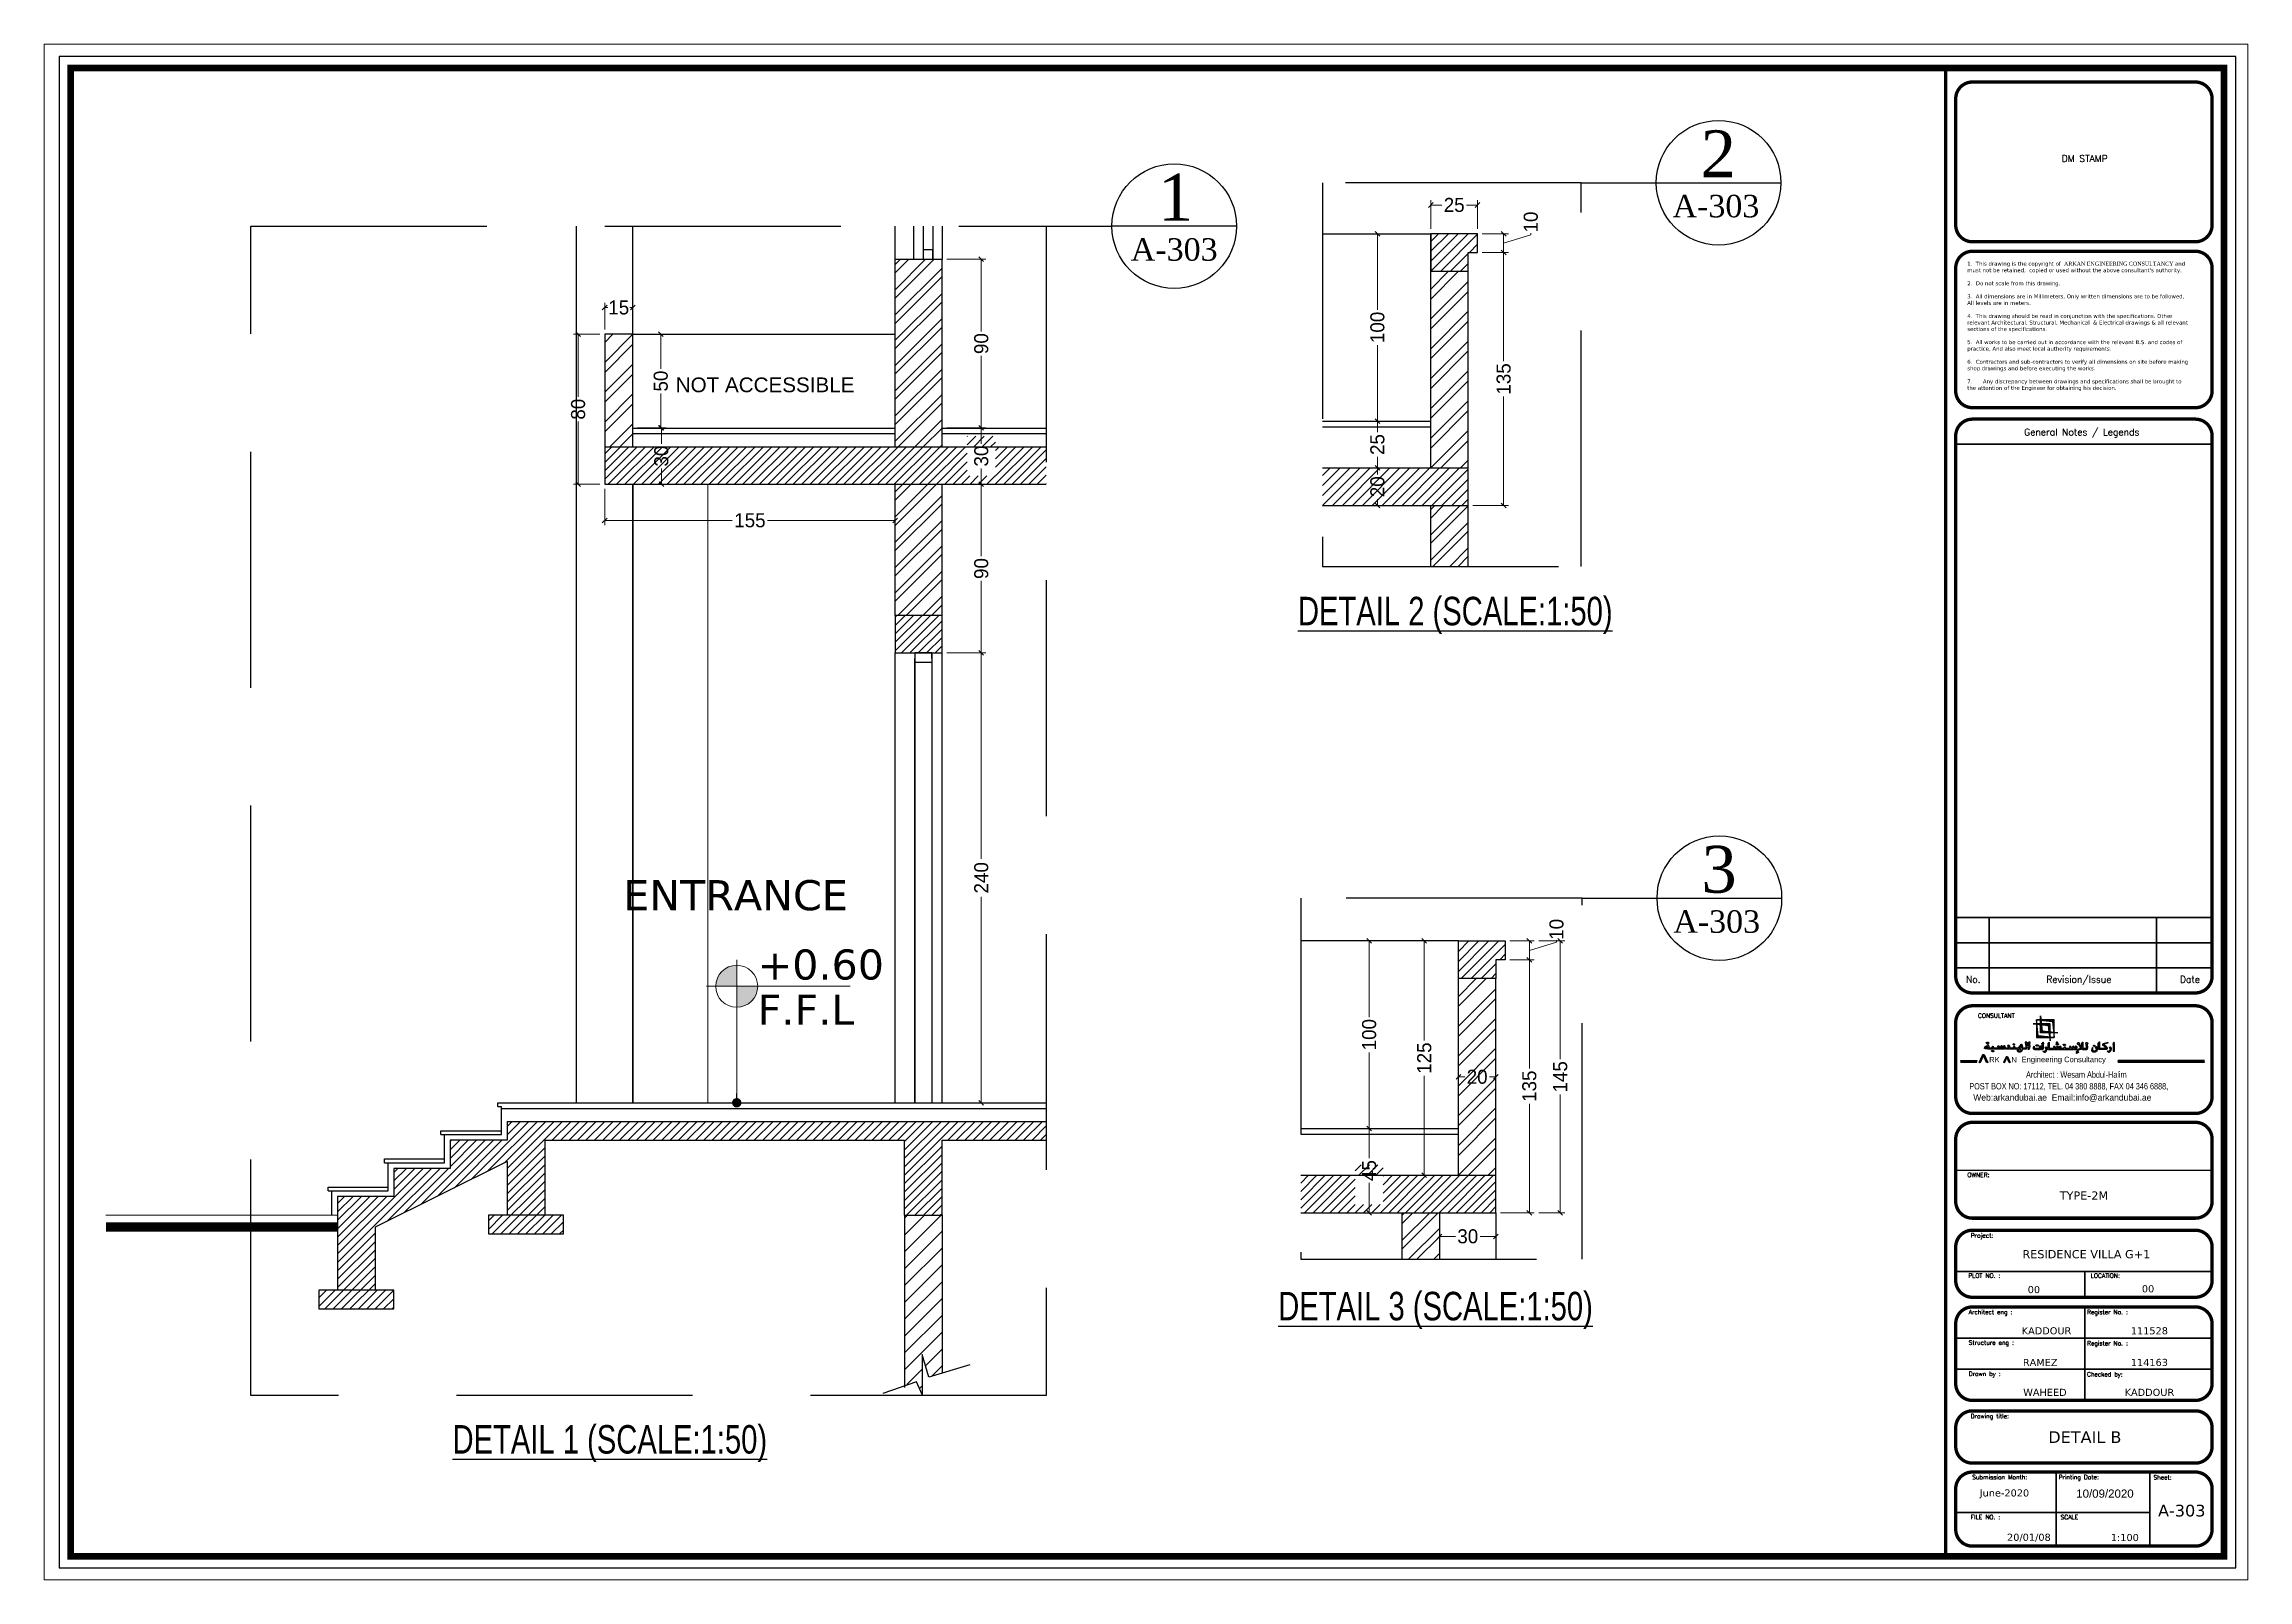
# Paper-space layout 'DETAIL B' of a CAD drawing. Header units: centimetres, sheet in millimetres. Extents: x 0 to 574, y 0 to 400.
# The model-space entities are those that its viewports show. They can reach past a viewport. Long polylines and large blocks are cut down to what shows.
import ezdxf
from ezdxf.enums import TextEntityAlignment as Align

# ---------------------------------------------------------------- set-up
doc = ezdxf.new("R2010")
doc.units = ezdxf.units.CM
doc.header["$LTSCALE"] = 200
doc.header["$PDMODE"] = 2
doc.linetypes.add('A-106-Typical Floor Plan$0$HIDDEN', pattern=[0.375, 0.25, -0.125])
doc.linetypes.add('DASHED2', pattern=[0.375, 0.25, -0.125])
for name, color, linetype in [('Border 100x200', 2, 'Continuous'), ('COL', 1, 'Continuous'), ('DIM', 11, 'Continuous'), ('GRID', 9, 'DASHED2'), ('STEP', 7, 'Continuous'), ('TXT', 6, 'Continuous'), ('WIN', 6, 'Continuous'), ('ZZ', 240, 'Continuous')]:
    doc.layers.add(name, color=color, linetype=linetype)
for name, color, linetype, lineweight in [('HA', 251, 'Continuous', 0), ('HATCH', 8, 'Continuous', 5), ('Level 10', 7, 'Continuous', 0), ('TEXT', 6, 'Continuous', 18), ('WALL', 3, 'Continuous', 25)]:
    doc.layers.add(name, color=color, linetype=linetype, lineweight=lineweight)
doc.styles.add('$0$$0$$0$sheet notes', font='verdana.ttf')
doc.styles.add('$0$$0$$0$T2', font='')
doc.styles.add('$0$$0$$0$T3', font='timesbd.ttf')
doc.styles.add('$0$$0$Roman', font='romans')
doc.styles.add('sheet notes', font='verdana.ttf')
doc.styles.get("Standard").update_dxf_attribs({"font": 'arial.ttf'})
doc.styles.add('STYLE1', font='times.ttf')
doc.styles.add('style8', font='swisscl.ttf', dxfattribs={"width": 0.8})
doc.styles.add('T2', font='')
doc.styles.add('TITLE SHEET SELAITIN$0$$0$$0$$0$sheet notes', font='verdana.ttf')
doc.styles.add('XX-Y7-301$0$ARIAL-', font='arial.ttf')
doc.styles.get('$0$$0$$0$T2').set_extended_font_data('Elisia')
doc.styles.get('T2').set_extended_font_data('Elisia')
doc.dimstyles.new('2ND', dxfattribs={"dimtxt": 15, "dimasz": 5, "dimexe": 5, "dimexo": 5, "dimgap": 1, "dimtad": 0, "dimdec": 0, "dimlfac": 0.5, "dimdsep": 46, "dimtxsty": 'T2', "dimblk1": 'OBLIQUE', "dimblk2": 'OBLIQUE', "dimsah": 1, "dimcen": 0.09, "dimclrd": 4, "dimclre": 4, "dimclrt": 6, "dimadec": 0, "dimazin": 0, "dimtfac": 1, "dimtdec": 0, "dimtofl": 0, "dimtmove": 1, "dimatfit": 2, "dimldrblk": 'OPEN30', "dimfxl": 0, "dimtolj": 1, "dimtzin": 0, "dimlwd": 5, "dimlwe": 5, "dimarcsym": 0})
doc.dimstyles.new('NORMAL', dxfattribs={"dimtxt": 18, "dimasz": 5, "dimexe": 5, "dimexo": 5, "dimgap": 1, "dimtad": 0, "dimdec": 0, "dimdsep": 46, "dimtxsty": 'T2', "dimblk1": 'OBLIQUE', "dimblk2": 'OBLIQUE', "dimsah": 1, "dimcen": 0.09, "dimclrd": 4, "dimclre": 4, "dimclrt": 6, "dimadec": 0, "dimazin": 0, "dimtfac": 1, "dimtdec": 0, "dimtofl": 0, "dimtmove": 1, "dimatfit": 2, "dimldrblk": 'OPEN30', "dimfxl": 0, "dimtolj": 1, "dimtzin": 0, "dimlwd": 5, "dimlwe": 5, "dimarcsym": 0})
pattern_1 = [(45, (48465.165385, -204592.156179), (-0.005587111051, 0.005587111051), [])]
pattern_2 = [(45, (48465.165385, -204592.15618), (-0.0558711105, 0.0558711105), [])]

psp = doc.layouts.new('DETAIL B')

msp = doc.modelspace()

# ---------------------------------------------------------------- texts
at = {"color": 0, "style": 'TITLE SHEET SELAITIN$0$$0$$0$$0$sheet notes'}
for s, p in [('DETAIL B', (82498.46, 9298.8227)), ('A-303', (82601.8773, 9220.3766))]:
    msp.add_text(s, height=12.5, dxfattribs=at).set_placement(p, align=Align.MIDDLE)
at = {"layer": 'DIM', "color": 7, "linetype": 'ByBlock', "style": 'STYLE1'}
for s, height, p in [('2', 50, (82088.4928, 10643.1917)), ('1', 50, (81509.4186, 10596.8837)), ('A-303', 24, (82058.5087, 10600.3822)), ('A-303', 24, (81480.4408, 10554.0742)), ('3', 50, (82089.2783, 9879.7536)), ('A-303', 24, (82059.2943, 9836.944))]:
    msp.add_text(s, height=height, dxfattribs=at).set_placement(p)
at = {"layer": 'TEXT', "style": 'sheet notes'}
for s, p in [('ENTRANCE', (80938.7999, 9861.0523)), ('+0.60', (81082.2548, 9787.086)), ('F.F.L', (81082.2548, 9738.8712))]:
    msp.add_text(s, height=32.07305, dxfattribs=at).set_placement(p)
at = {"layer": 'TXT', "style": 'XX-Y7-301$0$ARIAL-'}
msp.add_text('NOT ACCESSIBLE', height=15.75, dxfattribs=at).set_placement((80994.822, 10413.7441))
at = {"layer": 'ZZ', "color": 7, "style": 'style8'}
for s, p in [('%%UDETAIL 2 (SCALE:1:50)', (81826.6596, 10180.2224)), ('%%UDETAIL 3 (SCALE:1:50)', (81805.5915, 9438.6029)), ('%%UDETAIL 1 (SCALE:1:50)', (80924.4884, 9296.4162))]:
    msp.add_text(s, height=30.375, dxfattribs=at).set_placement(p, align=Align.MIDDLE_CENTER)

# ---------------------------------------------------------------- blocks, each defined once
blk = doc.blocks.new('_OBLIQUE')
at = {"color": 0, "linetype": 'ByBlock'}
blk.add_line((-0.5, -0.5), (0.5, 0.5), dxfattribs=at)
blk = doc.blocks.new('*D721')
at = {"layer": 'Defpoints', "color": 0, "transparency": 16777216}
for p in [(81279, 10135.6), (81320.9, 10135.6), (81279, 9655.6)]:
    blk.add_point(p, dxfattribs=at)
at = {"layer": 'DIM', "color": 4, "lineweight": 5, "transparency": 16777216}
for p, q in [((81284, 10135.6), (81325.9, 10135.6)), ((81320.9, 10135.6), (81320.9, 9915.8)), ((81320.9, 9655.6), (81320.9, 9875.3)), ((81284, 9655.6), (81325.9, 9655.6))]:
    blk.add_line(p, q, dxfattribs=at)
at = {"layer": 'DIM', "color": 4, "lineweight": 5, "transparency": 16777216, "xscale": 5, "yscale": 5, "zscale": 5}
for p, rotation in [((81320.9, 10135.6), 90), ((81320.9, 9655.6), 270)]:
    blk.add_blockref('_OBLIQUE', p, dxfattribs=dict(at, rotation=rotation))
at = {"layer": 'DIM', "color": 6, "transparency": 16777216, "insert": (81320.9, 9895.6), "char_height": 15, "attachment_point": 5, "rotation": 90, "style": 'T2'}
blk.add_mtext('\\A1;240', dxfattribs=at)
blk = doc.blocks.new('_Open30')
at = {"color": 0, "linetype": 'ByBlock', "lineweight": -2}
for p, q in [((-1, 0.27), (0, 0)), ((0, 0), (-1, -0.27)), ((0, 0), (-1, 0))]:
    blk.add_line(p, q, dxfattribs=at)
blk = doc.blocks.new('*D722')
at = {"layer": 'Defpoints', "color": 0, "transparency": 16777216}
for p in [(81279, 10315.6), (81320.9, 10315.6), (81279, 10135.6)]:
    blk.add_point(p, dxfattribs=at)
at = {"layer": 'DIM', "color": 4, "lineweight": 5, "transparency": 16777216}
for p, q in [((81284, 10315.6), (81325.9, 10315.6)), ((81320.9, 10315.6), (81320.9, 10238.7)), ((81320.9, 10135.6), (81320.9, 10212.4)), ((81284, 10135.6), (81325.9, 10135.6))]:
    blk.add_line(p, q, dxfattribs=at)
at = {"layer": 'DIM', "color": 4, "lineweight": 5, "transparency": 16777216, "xscale": 5, "yscale": 5, "zscale": 5}
for p, rotation in [((81320.9, 10315.6), 90), ((81320.9, 10135.6), 270)]:
    blk.add_blockref('_OBLIQUE', p, dxfattribs=dict(at, rotation=rotation))
at = {"layer": 'DIM', "color": 6, "transparency": 16777216, "insert": (81320.9, 10225.6), "char_height": 15, "attachment_point": 5, "rotation": 90, "style": 'T2'}
blk.add_mtext('\\A1;90', dxfattribs=at)
blk = doc.blocks.new('*D723')
at = {"layer": 'Defpoints', "color": 0, "transparency": 16777216}
for p in [(81279, 10375.6), (81320.9, 10375.6), (81279, 10315.6)]:
    blk.add_point(p, dxfattribs=at)
at = {"layer": 'DIM', "color": 4, "lineweight": 5, "transparency": 16777216}
for p, q in [((81284, 10375.6), (81325.9, 10375.6)), ((81320.9, 10375.6), (81320.9, 10358.7)), ((81320.9, 10315.6), (81320.9, 10332.4)), ((81284, 10315.6), (81325.9, 10315.6))]:
    blk.add_line(p, q, dxfattribs=at)
at = {"layer": 'DIM', "color": 4, "lineweight": 5, "transparency": 16777216, "xscale": 5, "yscale": 5, "zscale": 5}
for p, rotation in [((81320.9, 10375.6), 90), ((81320.9, 10315.6), 270)]:
    blk.add_blockref('_OBLIQUE', p, dxfattribs=dict(at, rotation=rotation))
at = {"layer": 'DIM', "color": 6, "transparency": 16777216, "insert": (81320.9, 10345.6), "char_height": 15, "attachment_point": 5, "rotation": 90, "style": 'T2'}
blk.add_mtext('\\A1;30', dxfattribs=at)
blk = doc.blocks.new('*D724')
at = {"layer": 'Defpoints', "color": 0, "transparency": 16777216}
for p in [(81279, 10555.6), (81320.9, 10555.6), (81279, 10375.6)]:
    blk.add_point(p, dxfattribs=at)
at = {"layer": 'DIM', "color": 4, "lineweight": 5, "transparency": 16777216}
for p, q in [((81284, 10555.6), (81325.9, 10555.6)), ((81320.9, 10555.6), (81320.9, 10478.7)), ((81320.9, 10375.6), (81320.9, 10452.4)), ((81284, 10375.6), (81325.9, 10375.6))]:
    blk.add_line(p, q, dxfattribs=at)
at = {"layer": 'DIM', "color": 4, "lineweight": 5, "transparency": 16777216, "xscale": 5, "yscale": 5, "zscale": 5}
for p, rotation in [((81320.9, 10555.6), 90), ((81320.9, 10375.6), 270)]:
    blk.add_blockref('_OBLIQUE', p, dxfattribs=dict(at, rotation=rotation))
at = {"layer": 'DIM', "color": 6, "transparency": 16777216, "insert": (81320.9, 10465.6), "char_height": 15, "attachment_point": 5, "rotation": 90, "style": 'T2'}
blk.add_mtext('\\A1;90', dxfattribs=at)
blk = doc.blocks.new('SDF')
at = {"layer": 'TEXT'}
h = blk.add_hatch(color=256, dxfattribs=at)
h.paths.add_polyline_path([(0, 0), (-11.2, 0, -0.414214), (0, 11.3)])
h.paths.add_polyline_path([(0, 0), (11.2, 0, -0.414214), (0, -11.2)])
for p, q in [((0, -14.2), (0, 14.2)), ((-16.1, 0), (60.5, 0))]:
    blk.add_line(p, q, dxfattribs=at)
blk.add_circle((0, 0), 11.2, dxfattribs=at)
blk = doc.blocks.new('DOT')
at = {"color": 0, "linetype": 'ByBlock'}
blk.add_line((-0.5, 0), (-1, 0), dxfattribs=at)
at = {"color": 0, "linetype": 'ByBlock', "const_width": 0.5}
blk.add_lwpolyline([(-0.25, 0, 1), (0.25, 0, 1)], format="xyb", close=True, dxfattribs=at)
blk = doc.blocks.new('*D746')
at = {"layer": 'Defpoints', "color": 0, "transparency": 16777216}
for p in [(81743.6, 10332.9), (81800.5, 10332.9), (81800.5, 10292.9)]:
    blk.add_point(p, dxfattribs=at)
at = {"layer": 'DIM', "color": 4, "lineweight": 5, "transparency": 16777216}
for p, q in [((81795.5, 10332.9), (81738.6, 10332.9)), ((81743.6, 10332.9), (81743.6, 10326)), ((81795.5, 10292.9), (81738.6, 10292.9)), ((81743.6, 10292.9), (81743.6, 10299.7))]:
    blk.add_line(p, q, dxfattribs=at)
at = {"layer": 'DIM', "color": 4, "lineweight": 5, "transparency": 16777216, "xscale": 5, "yscale": 5, "zscale": 5}
for p, rotation in [((81743.6, 10332.9), 90), ((81743.6, 10292.9), 270)]:
    blk.add_blockref('_OBLIQUE', p, dxfattribs=dict(at, rotation=rotation))
at = {"layer": 'DIM', "color": 6, "transparency": 16777216, "insert": (81743.6, 10312.9), "char_height": 15, "attachment_point": 5, "rotation": 90, "style": 'T2'}
blk.add_mtext('\\A1;20', dxfattribs=at)
blk = doc.blocks.new('*D725')
at = {"layer": 'Defpoints', "color": 0, "transparency": 16777216}
for p in [(81743.6, 10582.9), (81800.5, 10582.9), (81800.5, 10382.9)]:
    blk.add_point(p, dxfattribs=at)
at = {"layer": 'DIM', "color": 4, "lineweight": 5, "transparency": 16777216}
for p, q in [((81795.5, 10582.9), (81738.6, 10582.9)), ((81743.6, 10582.9), (81743.6, 10501.7)), ((81743.6, 10382.9), (81743.6, 10464)), ((81795.5, 10382.9), (81738.6, 10382.9))]:
    blk.add_line(p, q, dxfattribs=at)
at = {"layer": 'DIM', "color": 4, "lineweight": 5, "transparency": 16777216, "xscale": 5, "yscale": 5, "zscale": 5}
for p, rotation in [((81743.6, 10582.9), 90), ((81743.6, 10382.9), 270)]:
    blk.add_blockref('_OBLIQUE', p, dxfattribs=dict(at, rotation=rotation))
at = {"layer": 'DIM', "color": 6, "transparency": 16777216, "insert": (81743.6, 10482.9), "char_height": 15, "attachment_point": 5, "rotation": 90, "style": 'T2'}
blk.add_mtext('\\A1;100', dxfattribs=at)
blk = doc.blocks.new('*D747')
at = {"layer": 'Defpoints', "color": 0, "transparency": 16777216}
for p in [(81800.5, 10382.9), (81743.6, 10332.9), (81800.5, 10332.9)]:
    blk.add_point(p, dxfattribs=at)
at = {"layer": 'DIM', "color": 4, "lineweight": 5, "transparency": 16777216}
for p, q in [((81795.5, 10382.9), (81738.6, 10382.9)), ((81743.6, 10382.9), (81743.6, 10371)), ((81795.5, 10332.9), (81738.6, 10332.9)), ((81743.6, 10332.9), (81743.6, 10344.7))]:
    blk.add_line(p, q, dxfattribs=at)
at = {"layer": 'DIM', "color": 4, "lineweight": 5, "transparency": 16777216, "xscale": 5, "yscale": 5, "zscale": 5}
for p, rotation in [((81743.6, 10382.9), 90), ((81743.6, 10332.9), 270)]:
    blk.add_blockref('_OBLIQUE', p, dxfattribs=dict(at, rotation=rotation))
at = {"layer": 'DIM', "color": 6, "transparency": 16777216, "insert": (81743.6, 10357.9), "char_height": 15, "attachment_point": 5, "rotation": 90, "style": 'T2'}
blk.add_mtext('\\A1;25', dxfattribs=at)
blk = doc.blocks.new('*D726')
at = {"layer": 'Defpoints', "color": 0, "transparency": 16777216}
for p in [(81734.8, 9628.2), (81770, 9628.2), (81770, 9538.2)]:
    blk.add_point(p, dxfattribs=at)
at = {"layer": 'DIM', "color": 4, "lineweight": 5, "transparency": 16777216}
for p, q in [((81765, 9628.2), (81729.8, 9628.2)), ((81734.8, 9628.2), (81734.8, 9596.3)), ((81734.8, 9538.2), (81734.8, 9570)), ((81765, 9538.2), (81729.8, 9538.2))]:
    blk.add_line(p, q, dxfattribs=at)
at = {"layer": 'DIM', "color": 4, "lineweight": 5, "transparency": 16777216, "xscale": 5, "yscale": 5, "zscale": 5}
for p, rotation in [((81734.8, 9628.2), 90), ((81734.8, 9538.2), 270)]:
    blk.add_blockref('_OBLIQUE', p, dxfattribs=dict(at, rotation=rotation))
at = {"layer": 'DIM', "color": 6, "transparency": 16777216, "insert": (81734.8, 9583.2), "char_height": 15, "attachment_point": 5, "rotation": 90, "style": 'T2'}
blk.add_mtext('\\A1;45', dxfattribs=at)
blk = doc.blocks.new('*D727')
at = {"layer": 'Defpoints', "color": 0, "transparency": 16777216}
for p in [(81734.8, 9828.2), (81760, 9828.2), (81760, 9628.2)]:
    blk.add_point(p, dxfattribs=at)
at = {"layer": 'DIM', "color": 4, "lineweight": 5, "transparency": 16777216}
for p, q in [((81755, 9828.2), (81729.8, 9828.2)), ((81734.8, 9828.2), (81734.8, 9747)), ((81734.8, 9628.2), (81734.8, 9709.3)), ((81755, 9628.2), (81729.8, 9628.2))]:
    blk.add_line(p, q, dxfattribs=at)
at = {"layer": 'DIM', "color": 4, "lineweight": 5, "transparency": 16777216, "xscale": 5, "yscale": 5, "zscale": 5}
for p, rotation in [((81734.8, 9828.2), 90), ((81734.8, 9628.2), 270)]:
    blk.add_blockref('_OBLIQUE', p, dxfattribs=dict(at, rotation=rotation))
at = {"layer": 'DIM', "color": 6, "transparency": 16777216, "insert": (81734.8, 9728.2), "char_height": 15, "attachment_point": 5, "rotation": 90, "style": 'T2'}
blk.add_mtext('\\A1;100', dxfattribs=at)
blk = doc.blocks.new('*D748')
at = {"layer": 'Defpoints', "color": 0, "ltscale": 150, "transparency": 16777216}
for p in [(80919, 10475.6), (80890.7, 10315.6), (80919, 10315.6)]:
    blk.add_point(p, dxfattribs=at)
at = {"layer": 'DIM', "color": 4, "lineweight": 5, "ltscale": 150, "transparency": 16777216}
for p, q in [((80914, 10475.6), (80885.7, 10475.6)), ((80890.7, 10475.6), (80890.7, 10408.7)), ((80890.7, 10315.6), (80890.7, 10382.4)), ((80914, 10315.6), (80885.7, 10315.6))]:
    blk.add_line(p, q, dxfattribs=at)
at = {"layer": 'DIM', "color": 4, "lineweight": 5, "ltscale": 150, "transparency": 16777216, "xscale": 5, "yscale": 5, "zscale": 5}
for p, rotation in [((80890.7, 10475.6), 90), ((80890.7, 10315.6), 270)]:
    blk.add_blockref('_OBLIQUE', p, dxfattribs=dict(at, rotation=rotation))
at = {"layer": 'DIM', "color": 6, "ltscale": 150, "transparency": 16777216, "insert": (80890.7, 10395.6), "char_height": 15, "attachment_point": 5, "rotation": 90, "style": 'T2'}
blk.add_mtext('\\A1;80', dxfattribs=at)
blk = doc.blocks.new('*D749')
at = {"layer": 'Defpoints', "color": 0, "ltscale": 150, "transparency": 16777216}
for p in [(80949, 10504.1), (80919, 10475.6), (80949, 10475.6)]:
    blk.add_point(p, dxfattribs=at)
at = {"layer": 'DIM', "color": 4, "lineweight": 5, "ltscale": 150, "transparency": 16777216}
for p, q in [((80919, 10480.6), (80919, 10509.1)), ((80919, 10504.1), (80922.3, 10504.1)), ((80949, 10504.1), (80945.7, 10504.1)), ((80949, 10480.6), (80949, 10509.1))]:
    blk.add_line(p, q, dxfattribs=at)
at = {"layer": 'DIM', "color": 4, "lineweight": 5, "ltscale": 150, "transparency": 16777216, "xscale": 5, "yscale": 5, "zscale": 5, "rotation": 180}
blk.add_blockref('_OBLIQUE', (80919, 10504.1), dxfattribs=at)
at = {"layer": 'DIM', "color": 4, "lineweight": 5, "ltscale": 150, "transparency": 16777216, "xscale": 5, "yscale": 5, "zscale": 5}
blk.add_blockref('_OBLIQUE', (80949, 10504.1), dxfattribs=at)
at = {"layer": 'DIM', "color": 6, "ltscale": 150, "transparency": 16777216, "insert": (80934, 10504.1), "char_height": 15, "attachment_point": 5, "style": 'T2'}
blk.add_mtext('\\A1;15', dxfattribs=at)
blk = doc.blocks.new('*D750')
at = {"layer": 'Defpoints', "color": 0, "ltscale": 150, "transparency": 16777216}
for p in [(80949, 10475.6), (80978.9, 10475.6), (80949, 10375.6)]:
    blk.add_point(p, dxfattribs=at)
at = {"layer": 'DIM', "color": 4, "lineweight": 5, "ltscale": 150, "transparency": 16777216}
for p, q in [((80954, 10475.6), (80983.9, 10475.6)), ((80978.9, 10475.6), (80978.9, 10438.7)), ((80978.9, 10375.6), (80978.9, 10412.4)), ((80954, 10375.6), (80983.9, 10375.6))]:
    blk.add_line(p, q, dxfattribs=at)
at = {"layer": 'DIM', "color": 4, "lineweight": 5, "ltscale": 150, "transparency": 16777216, "xscale": 5, "yscale": 5, "zscale": 5}
for p, rotation in [((80978.9, 10475.6), 90), ((80978.9, 10375.6), 270)]:
    blk.add_blockref('_OBLIQUE', p, dxfattribs=dict(at, rotation=rotation))
at = {"layer": 'DIM', "color": 6, "ltscale": 150, "transparency": 16777216, "insert": (80978.9, 10425.6), "char_height": 15, "attachment_point": 5, "rotation": 90, "style": 'T2'}
blk.add_mtext('\\A1;50', dxfattribs=at)
blk = doc.blocks.new('*D751')
at = {"layer": 'Defpoints', "color": 0, "ltscale": 150, "transparency": 16777216}
for p in [(80949, 10375.6), (80949.7, 10315.6), (80979.5, 10315.6)]:
    blk.add_point(p, dxfattribs=at)
at = {"layer": 'DIM', "color": 4, "lineweight": 5, "ltscale": 150, "transparency": 16777216}
for p, q in [((80954, 10375.6), (80984.5, 10375.6)), ((80979.5, 10375.6), (80979.5, 10358.7)), ((80979.5, 10315.6), (80979.5, 10332.4)), ((80954.7, 10315.6), (80984.5, 10315.6))]:
    blk.add_line(p, q, dxfattribs=at)
at = {"layer": 'DIM', "color": 4, "lineweight": 5, "ltscale": 150, "transparency": 16777216, "xscale": 5, "yscale": 5, "zscale": 5}
for p, rotation in [((80979.5, 10375.6), 90), ((80979.5, 10315.6), 270)]:
    blk.add_blockref('_OBLIQUE', p, dxfattribs=dict(at, rotation=rotation))
at = {"layer": 'DIM', "color": 6, "ltscale": 150, "transparency": 16777216, "insert": (80979.5, 10345.6), "char_height": 15, "attachment_point": 5, "rotation": 90, "style": 'T2'}
blk.add_mtext('\\A1;30', dxfattribs=at)
blk = doc.blocks.new('*D752')
at = {"layer": 'Defpoints', "color": 0, "ltscale": 150, "transparency": 16777216}
for p in [(80919, 10315.6), (81229, 10315.6), (81229, 10277)]:
    blk.add_point(p, dxfattribs=at)
at = {"layer": 'DIM', "color": 4, "lineweight": 5, "ltscale": 150, "transparency": 16777216}
for p, q in [((80919, 10310.6), (80919, 10272)), ((81229, 10310.6), (81229, 10272)), ((80919, 10277), (81055.2, 10277)), ((81229, 10277), (81092.9, 10277))]:
    blk.add_line(p, q, dxfattribs=at)
at = {"layer": 'DIM', "color": 4, "lineweight": 5, "ltscale": 150, "transparency": 16777216, "xscale": 5, "yscale": 5, "zscale": 5, "rotation": 180}
blk.add_blockref('_OBLIQUE', (80919, 10277), dxfattribs=at)
at = {"layer": 'DIM', "color": 4, "lineweight": 5, "ltscale": 150, "transparency": 16777216, "xscale": 5, "yscale": 5, "zscale": 5}
blk.add_blockref('_OBLIQUE', (81229, 10277), dxfattribs=at)
at = {"layer": 'DIM', "color": 6, "ltscale": 150, "transparency": 16777216, "insert": (81074, 10277), "char_height": 15, "attachment_point": 5, "style": 'T2'}
blk.add_mtext('\\A1;155', dxfattribs=at)
blk = doc.blocks.new('*D753')
at = {"layer": 'Defpoints', "color": 0, "ltscale": 150, "transparency": 16777216}
for p in [(81850.5, 10613.5), (81800.5, 10582.9), (81850.5, 10582.9)]:
    blk.add_point(p, dxfattribs=at)
at = {"layer": 'DIM', "color": 4, "lineweight": 5, "ltscale": 150, "transparency": 16777216}
for p, q in [((81800.5, 10587.9), (81800.5, 10618.5)), ((81800.5, 10613.5), (81812.4, 10613.5)), ((81850.5, 10613.5), (81838.7, 10613.5)), ((81850.5, 10587.9), (81850.5, 10618.5))]:
    blk.add_line(p, q, dxfattribs=at)
at = {"layer": 'DIM', "color": 4, "lineweight": 5, "ltscale": 150, "transparency": 16777216, "xscale": 5, "yscale": 5, "zscale": 5, "rotation": 180}
blk.add_blockref('_OBLIQUE', (81800.5, 10613.5), dxfattribs=at)
at = {"layer": 'DIM', "color": 4, "lineweight": 5, "ltscale": 150, "transparency": 16777216, "xscale": 5, "yscale": 5, "zscale": 5}
blk.add_blockref('_OBLIQUE', (81850.5, 10613.5), dxfattribs=at)
at = {"layer": 'DIM', "color": 6, "ltscale": 150, "transparency": 16777216, "insert": (81825.5, 10613.5), "char_height": 15, "attachment_point": 5, "style": 'T2'}
blk.add_mtext('\\A1;25', dxfattribs=at)
blk = doc.blocks.new('*D754')
at = {"layer": 'Defpoints', "color": 0, "ltscale": 150, "transparency": 16777216}
for p in [(81850.5, 10582.9), (81850.5, 10562.9), (81878.3, 10562.9)]:
    blk.add_point(p, dxfattribs=at)
at = {"layer": 'DIM', "color": 4, "lineweight": 5, "ltscale": 150, "transparency": 16777216}
for p, q in [((81855.5, 10582.9), (81883.3, 10582.9)), ((81878.3, 10582.9), (81878.3, 10562.9)), ((81907.3, 10581.6), (81907.3, 10583.6)), ((81855.5, 10562.9), (81883.3, 10562.9)), ((81878.3, 10572.9), (81907.3, 10581.6))]:
    blk.add_line(p, q, dxfattribs=at)
at = {"layer": 'DIM', "color": 4, "lineweight": 5, "ltscale": 150, "transparency": 16777216, "xscale": 5, "yscale": 5, "zscale": 5}
for p, rotation in [((81878.3, 10582.9), 90), ((81878.3, 10562.9), 270)]:
    blk.add_blockref('_OBLIQUE', p, dxfattribs=dict(at, rotation=rotation))
at = {"layer": 'DIM', "color": 6, "ltscale": 150, "transparency": 16777216, "insert": (81907.3, 10595.3), "char_height": 15, "attachment_point": 5, "rotation": 90, "style": 'T2'}
blk.add_mtext('\\A1;10', dxfattribs=at)
blk = doc.blocks.new('*D755')
at = {"layer": 'Defpoints', "color": 0, "ltscale": 150, "transparency": 16777216}
for p in [(81850.5, 10562.9), (81840.5, 10292.9), (81878.3, 10292.9)]:
    blk.add_point(p, dxfattribs=at)
at = {"layer": 'DIM', "color": 4, "lineweight": 5, "ltscale": 150, "transparency": 16777216}
for p, q in [((81855.5, 10562.9), (81883.3, 10562.9)), ((81878.3, 10562.9), (81878.3, 10446.7)), ((81878.3, 10292.9), (81878.3, 10409)), ((81845.5, 10292.9), (81883.3, 10292.9))]:
    blk.add_line(p, q, dxfattribs=at)
at = {"layer": 'DIM', "color": 4, "lineweight": 5, "ltscale": 150, "transparency": 16777216, "xscale": 5, "yscale": 5, "zscale": 5}
for p, rotation in [((81878.3, 10562.9), 90), ((81878.3, 10292.9), 270)]:
    blk.add_blockref('_OBLIQUE', p, dxfattribs=dict(at, rotation=rotation))
at = {"layer": 'DIM', "color": 6, "ltscale": 150, "transparency": 16777216, "insert": (81878.3, 10427.9), "char_height": 15, "attachment_point": 5, "rotation": 90, "style": 'T2'}
blk.add_mtext('\\A1;135', dxfattribs=at)
blk = doc.blocks.new('*D756')
at = {"layer": 'Defpoints', "color": 0, "ltscale": 150, "transparency": 16777216}
for p in [(81810, 9538.2), (81870, 9538.2), (81870, 9513)]:
    blk.add_point(p, dxfattribs=at)
at = {"layer": 'DIM', "color": 4, "lineweight": 5, "ltscale": 150, "transparency": 16777216}
for p, q in [((81810, 9533.2), (81810, 9508)), ((81870, 9533.2), (81870, 9508)), ((81810, 9513), (81826.9, 9513)), ((81870, 9513), (81853.2, 9513))]:
    blk.add_line(p, q, dxfattribs=at)
at = {"layer": 'DIM', "color": 4, "lineweight": 5, "ltscale": 150, "transparency": 16777216, "xscale": 5, "yscale": 5, "zscale": 5, "rotation": 180}
blk.add_blockref('_OBLIQUE', (81810, 9513), dxfattribs=at)
at = {"layer": 'DIM', "color": 4, "lineweight": 5, "ltscale": 150, "transparency": 16777216, "xscale": 5, "yscale": 5, "zscale": 5}
blk.add_blockref('_OBLIQUE', (81870, 9513), dxfattribs=at)
at = {"layer": 'DIM', "color": 6, "ltscale": 150, "transparency": 16777216, "insert": (81840, 9513), "char_height": 15, "attachment_point": 5, "style": 'T2'}
blk.add_mtext('\\A1;30', dxfattribs=at)
blk = doc.blocks.new('*D757')
at = {"layer": 'Defpoints', "color": 0, "ltscale": 150, "transparency": 16777216}
for p in [(81880, 9828.2), (81880, 9808.2), (81905.7, 9808.2)]:
    blk.add_point(p, dxfattribs=at)
at = {"layer": 'DIM', "color": 4, "lineweight": 5, "ltscale": 150, "transparency": 16777216}
for p, q in [((81885, 9828.2), (81910.7, 9828.2)), ((81885, 9808.2), (81910.7, 9808.2)), ((81905.7, 9828.2), (81905.7, 9808.2)), ((81905.7, 9818.2), (81934.7, 9826.9)), ((81934.7, 9826.9), (81934.7, 9828.9))]:
    blk.add_line(p, q, dxfattribs=at)
at = {"layer": 'DIM', "color": 4, "lineweight": 5, "ltscale": 150, "transparency": 16777216, "xscale": 5, "yscale": 5, "zscale": 5}
for p, rotation in [((81905.7, 9828.2), 90), ((81905.7, 9808.2), 270)]:
    blk.add_blockref('_OBLIQUE', p, dxfattribs=dict(at, rotation=rotation))
at = {"layer": 'DIM', "color": 6, "ltscale": 150, "transparency": 16777216, "insert": (81934.7, 9840.6), "char_height": 15, "attachment_point": 5, "rotation": 90, "style": 'T2'}
blk.add_mtext('\\A1;10', dxfattribs=at)
blk = doc.blocks.new('*D758')
at = {"layer": 'Defpoints', "color": 0, "ltscale": 150, "transparency": 16777216}
for p in [(81880, 9808.2), (81870, 9538.2), (81905.7, 9538.2)]:
    blk.add_point(p, dxfattribs=at)
at = {"layer": 'DIM', "color": 4, "lineweight": 5, "ltscale": 150, "transparency": 16777216}
for p, q in [((81885, 9808.2), (81910.7, 9808.2)), ((81905.7, 9808.2), (81905.7, 9692)), ((81905.7, 9538.2), (81905.7, 9654.3)), ((81875, 9538.2), (81910.7, 9538.2))]:
    blk.add_line(p, q, dxfattribs=at)
at = {"layer": 'DIM', "color": 4, "lineweight": 5, "ltscale": 150, "transparency": 16777216, "xscale": 5, "yscale": 5, "zscale": 5}
for p, rotation in [((81905.7, 9808.2), 90), ((81905.7, 9538.2), 270)]:
    blk.add_blockref('_OBLIQUE', p, dxfattribs=dict(at, rotation=rotation))
at = {"layer": 'DIM', "color": 6, "ltscale": 150, "transparency": 16777216, "insert": (81905.7, 9673.2), "char_height": 15, "attachment_point": 5, "rotation": 90, "style": 'T2'}
blk.add_mtext('\\A1;135', dxfattribs=at)
blk = doc.blocks.new('*D728')
at = {"layer": 'Defpoints', "color": 0, "ltscale": 150, "transparency": 16777216}
for p in [(81910.7, 9828.2), (81910.7, 9538.2), (81938.7, 9538.2)]:
    blk.add_point(p, dxfattribs=at)
at = {"layer": 'DIM', "color": 4, "lineweight": 5, "ltscale": 150, "transparency": 16777216}
for p, q in [((81915.7, 9828.2), (81943.7, 9828.2)), ((81938.7, 9828.2), (81938.7, 9702)), ((81938.7, 9538.2), (81938.7, 9664.3)), ((81915.7, 9538.2), (81943.7, 9538.2))]:
    blk.add_line(p, q, dxfattribs=at)
at = {"layer": 'DIM', "color": 4, "lineweight": 5, "ltscale": 150, "transparency": 16777216, "xscale": 5, "yscale": 5, "zscale": 5}
for p, rotation in [((81938.7, 9828.2), 90), ((81938.7, 9538.2), 270)]:
    blk.add_blockref('_OBLIQUE', p, dxfattribs=dict(at, rotation=rotation))
at = {"layer": 'DIM', "color": 6, "ltscale": 150, "transparency": 16777216, "insert": (81938.7, 9683.2), "char_height": 15, "attachment_point": 5, "rotation": 90, "style": 'T2'}
blk.add_mtext('\\A1;145', dxfattribs=at)
blk = doc.blocks.new('*D759')
at = {"layer": 'Defpoints', "color": 0, "ltscale": 150, "transparency": 16777216}
for p in [(81793.6, 9828.2), (81830, 9828.2), (81830, 9578.2)]:
    blk.add_point(p, dxfattribs=at)
at = {"layer": 'DIM', "color": 4, "lineweight": 5, "ltscale": 150, "transparency": 16777216}
for p, q in [((81825, 9828.2), (81788.6, 9828.2)), ((81793.6, 9828.2), (81793.6, 9722)), ((81793.6, 9578.2), (81793.6, 9684.3)), ((81825, 9578.2), (81788.6, 9578.2))]:
    blk.add_line(p, q, dxfattribs=at)
at = {"layer": 'DIM', "color": 4, "lineweight": 5, "ltscale": 150, "transparency": 16777216, "xscale": 5, "yscale": 5, "zscale": 5}
for p, rotation in [((81793.6, 9828.2), 90), ((81793.6, 9578.2), 270)]:
    blk.add_blockref('_OBLIQUE', p, dxfattribs=dict(at, rotation=rotation))
at = {"layer": 'DIM', "color": 6, "ltscale": 150, "transparency": 16777216, "insert": (81793.6, 9703.2), "char_height": 15, "attachment_point": 5, "rotation": 90, "style": 'T2'}
blk.add_mtext('\\A1;125', dxfattribs=at)
blk = doc.blocks.new('*D760')
at = {"layer": 'Defpoints', "color": 0, "ltscale": 150, "transparency": 16777216}
for p in [(81830, 9683.2), (81870, 9683.2), (81870, 9683.2)]:
    blk.add_point(p, dxfattribs=at)
at = {"layer": 'DIM', "color": 4, "lineweight": 5, "ltscale": 150, "transparency": 16777216}
for p, q in [((81830, 9683.2), (81836.9, 9683.2)), ((81870, 9683.2), (81863.2, 9683.2))]:
    blk.add_line(p, q, dxfattribs=at)
at = {"layer": 'DIM', "color": 4, "lineweight": 5, "ltscale": 150, "transparency": 16777216, "xscale": 5, "yscale": 5, "zscale": 5, "rotation": 180}
blk.add_blockref('_OBLIQUE', (81830, 9683.2), dxfattribs=at)
at = {"layer": 'DIM', "color": 4, "lineweight": 5, "ltscale": 150, "transparency": 16777216, "xscale": 5, "yscale": 5, "zscale": 5}
blk.add_blockref('_OBLIQUE', (81870, 9683.2), dxfattribs=at)
at = {"layer": 'DIM', "color": 6, "ltscale": 150, "transparency": 16777216, "insert": (81850, 9683.2), "char_height": 15, "attachment_point": 5, "style": 'T2'}
blk.add_mtext('\\A1;20', dxfattribs=at)
blk = doc.blocks.new('08-TITLE SHEET-selattin', base_point=(45714.8, -203081.4))
at = {"linetype": 'ByBlock', "true_color": 0xa3d756}
h = blk.add_hatch(color=73, dxfattribs=at)
h.dxf.hatch_style = 1
h.paths.add_polyline_path([(50773.5, -205582.5), (50773.5, -205538.9), (50729.9, -205538.9), (50769.1, -205543.3)])
at = {"linetype": 'ByBlock', "true_color": 0xc0e48b}
h = blk.add_hatch(color=71, dxfattribs=at)
h.dxf.hatch_style = 1
h.paths.add_polyline_path([(50783.8, -205574), (50783.8, -205528.7), (50738.4, -205528.7), (50779.4, -205533)])
h = blk.add_hatch(color=71, dxfattribs=at)
h.dxf.hatch_style = 1
h.paths.add_polyline_path([(50783.8, -205574), (50742.7, -205569.7), (50738.4, -205528.7), (50738.4, -205574)])
at = {"linetype": 'ByBlock', "true_color": 0xa3d756}
h = blk.add_hatch(color=73, dxfattribs=at)
h.dxf.hatch_style = 1
h.paths.add_polyline_path([(50792.5, -205562.5), (50749, -205562.5), (50749, -205518.9), (50753.3, -205558.1)])
at = {"linetype": 'ByBlock'}
h = blk.add_hatch(color=253, dxfattribs=at)
h.dxf.hatch_style = 1
h.paths.add_polyline_path([(50865.8, -205601.5), (50864.8, -205589.6), (50864.7, -205589.5), (50864.6, -205589.5), (50864.6, -205589.5), (50864.5, -205589.5), (50864.4, -205589.4), (50864.4, -205589.4), (50864.3, -205589.4), (50864.3, -205589.3), (50864.2, -205589.3), (50864.2, -205589.3), (50864.1, -205589.2), (50863.9, -205589), (50863.9, -205588.9), (50863.9, -205588.7), (50863.9, -205588.6), (50864, -205588.5), (50864, -205588.4), (50864, -205588.3), (50864.1, -205588.1), (50864.1, -205588), (50864.2, -205587.9), (50864.2, -205587.8), (50864.3, -205587.6), (50864.6, -205587.2), (50865.2, -205586.4), (50865.3, -205586.2), (50865.4, -205586), (50865.5, -205585.9), (50865.5, -205585.8), (50865.6, -205585.7), (50865.6, -205585.6), (50865.8, -205585.6), (50865.8, -205585.9), (50865.8, -205586), (50865.8, -205586.1), (50865.8, -205586.2), (50865.8, -205586.2), (50865.9, -205586.3), (50865.9, -205586.3), (50865.9, -205586.4), (50865.9, -205586.4), (50865.9, -205586.5), (50866, -205586.5), (50866, -205586.5), (50866, -205586.6), (50866, -205586.6), (50866, -205586.6), (50866.1, -205586.6), (50866.1, -205586.7), (50866.2, -205586.7), (50866.3, -205586.8), (50866.5, -205586.9), (50867, -205587.2), (50867.5, -205587.4), (50868.5, -205587.9), (50868.9, -205588), (50869.1, -205588.1), (50869.2, -205588.1), (50869.2, -205588.1), (50869.2, -205588.2), (50869.2, -205588.3), (50869.2, -205588.4), (50869.1, -205588.6), (50869.1, -205588.8), (50869, -205589), (50868.9, -205589.2), (50868.8, -205589.5), (50868.1, -205590.8), (50867.5, -205590.6), (50867.5, -205590.7), (50867.5, -205590.8), (50867.5, -205590.8), (50867.5, -205590.8), (50867.5, -205590.8), (50867.5, -205590.9), (50867.5, -205590.9), (50867.5, -205590.9), (50867.5, -205591), (50867.6, -205591.1), (50867.6, -205591.2), (50867.6, -205591.4), (50867.6, -205591.8), (50867.6, -205592.3), (50867.6, -205593.2), (50867.6, -205593.7), (50867.7, -205593.8), (50867.7, -205593.9), (50867.7, -205594), (50867.7, -205594.1), (50867.7, -205594.3), (50867.7, -205594.5), (50867.7, -205595.1), (50867.8, -205595.6), (50867.8, -205595.9), (50867.8, -205596.1), (50867.8, -205596.2), (50867.9, -205596.7), (50868, -205597.1), (50868, -205597.6), (50868, -205598.1), (50868, -205598.5), (50868, -205599), (50868, -205599.5), (50868, -205599.9), (50867.8, -205600.8), (50867.6, -205601.6), (50867.4, -205602.4), (50867.2, -205603.1), (50867.1, -205603.2), (50867.1, -205603.2), (50867, -205603.5), (50866.9, -205604), (50866.8, -205604.3), (50866.7, -205604.6), (50866.7, -205604.7), (50866.7, -205604.7), (50866.6, -205604.8), (50866.6, -205604.8), (50866.6, -205604.8), (50866.6, -205604.8), (50866.6, -205604.8), (50866.6, -205604.8), (50866.6, -205604.8), (50866.6, -205604.8), (50866.6, -205604.8), (50866.6, -205604.8), (50866.6, -205604.9), (50866.6, -205604.9), (50855.6, -205604.9), (50855.6, -205604.8), (50855.6, -205604.8), (50855.5, -205604.8), (50855.5, -205604.8), (50855.4, -205604.8), (50855.4, -205604.7), (50855.2, -205604.7), (50855.1, -205604.7), (50854.9, -205604.6), (50854.9, -205604.6), (50854.8, -205604.6), (50854.7, -205604.6), (50854.7, -205604.5), (50854.6, -205604.5), (50854.6, -205604.5), (50854.6, -205604.5), (50854.5, -205604.5), (50854.5, -205604.5), (50854.4, -205604.4), (50854.4, -205604.4), (50854.4, -205604.3), (50854.3, -205604.3), (50854.3, -205604.3), (50854.2, -205604.2), (50854.1, -205604.1), (50854.1, -205604), (50854, -205603.9), (50854, -205603.8), (50853.9, -205603.7), (50853.9, -205603.6), (50853.8, -205603.5), (50853.8, -205603.4), (50853.7, -205603.1), (50853.7, -205602.9), (50853.6, -205602.6), (50853.6, -205602.3), (50853.6, -205601.7), (50853.6, -205600.5), (50853.5, -205600.5), (50853.5, -205600.6), (50853.4, -205600.7), (50853.4, -205600.8), (50853.3, -205600.8), (50853.2, -205600.9), (50853.1, -205601), (50853, -205601.2), (50852.7, -205601.6), (50852.4, -205602), (50852, -205602.8), (50851.7, -205603.1), (50851.5, -205603.4), (50851.4, -205603.6), (50851.3, -205603.7), (50851.2, -205603.9), (50851, -205604), (50850.9, -205604.1), (50850.8, -205604.2), (50850.6, -205604.3), (50850.5, -205604.3), (50850.4, -205604.4), (50850.2, -205604.5), (50850.1, -205604.5), (50849.9, -205604.6), (50849.8, -205604.7), (50849.6, -205604.7), (50849.3, -205604.8), (50848.9, -205604.8), (50848.6, -205604.9), (50847.8, -205604.9), (50846, -205605.1), (50845.2, -205605.1), (50845, -205605.1), (50844.7, -205605.1), (50844.5, -205605.1), (50844.4, -205605.1), (50844.3, -205605.1), (50844.3, -205605.1), (50844.2, -205605), (50844, -205605), (50843.8, -205605), (50843.6, -205605), (50842.8, -205605.1), (50842.4, -205605.1), (50842.2, -205605.1), (50842, -205605.1), (50841.9, -205605.1), (50841.8, -205605.1), (50841.7, -205605.1), (50841.7, -205605), (50841.6, -205605), (50841.5, -205605), (50841.5, -205605), (50841.5, -205605), (50841.4, -205605), (50841.4, -205604.9), (50841.4, -205604.9), (50841.5, -205604.9), (50841.6, -205604.9), (50841.7, -205604.8), (50841.7, -205604.8), (50841.8, -205604.8), (50842, -205604.7), (50842.2, -205604.6), (50842.5, -205604.5), (50842.9, -205604.4), (50843.7, -205604.3), (50844.1, -205604.2), (50844.3, -205604.1), (50844.4, -205604), (50846.4, -205603.2), (50848.3, -205602.2), (50849.5, -205601.6), (50849.6, -205601.5), (50849.8, -205601.4), (50849.9, -205601.3), (50850, -205601.3), (50850, -205601.2), (50850.1, -205601.2), (50850.2, -205601.1), (50850.2, -205601.1), (50850.2, -205601), (50850.2, -205601), (50850.2, -205601), (50850.3, -205601), (50850.3, -205600.9), (50850.3, -205600.9), (50850.3, -205600.9), (50850.3, -205600.8), (50850.3, -205600.8), (50850.3, -205600.8), (50849.4, -205597.9), (50848.8, -205596.7), (50848.2, -205595.6), (50847.6, -205594.5), (50846.9, -205593.5), (50846.3, -205592.5), (50846.1, -205592.2), (50846, -205592.1), (50845.9, -205592), (50845.9, -205592), (50845.8, -205591.9), (50845.8, -205591.9), (50845.7, -205591.8), (50845.7, -205591.8), (50845.6, -205591.8), (50845.6, -205591.7), (50845.5, -205591.7), (50845.5, -205591.8), (50845.5, -205591.8), (50845.5, -205591.9), (50845.4, -205591.9), (50845.4, -205591.9), (50845.4, -205592), (50845.4, -205592), (50845.4, -205592), (50845.3, -205592.1), (50845.3, -205592.1), (50845, -205592.4), (50844.6, -205592.4), (50844.3, -205592.1), (50844, -205591.8), (50843.8, -205591.4), (50843.7, -205591.2), (50843.5, -205591.1), (50843.4, -205590.9), (50843.3, -205590.6), (50843.2, -205590.4), (50843.1, -205590.2), (50843.1, -205590), (50843, -205589.8), (50843, -205589.7), (50843, -205589.6), (50842.9, -205589.5), (50842.9, -205589.3), (50842.9, -205589.3), (50842.9, -205589.3), (50842.9, -205589.2), (50842.9, -205589.2), (50843, -205589.1), (50843, -205589.1), (50843, -205589), (50843, -205588.9), (50843, -205588.8), (50843.1, -205588.7), (50843.1, -205588.6), (50843.2, -205588.4), (50843.4, -205588.2), (50843.5, -205588), (50843.7, -205587.8), (50844, -205587.5), (50844.3, -205587.1), (50844.8, -205586.6), (50844.9, -205586.6), (50845.1, -205586.6), (50845.2, -205586.7), (50845.3, -205586.7), (50845.4, -205586.7), (50845.5, -205586.8), (50845.7, -205586.8), (50845.8, -205586.9), (50845.9, -205586.9), (50846, -205587), (50846.1, -205587.1), (50846.2, -205587.1), (50846.2, -205587.2), (50846.3, -205587.3), (50846.4, -205587.4), (50846.5, -205587.5), (50846.6, -205587.7), (50846.8, -205587.9), (50847, -205588.3), (50847.5, -205589), (50848.2, -205590.2), (50848.9, -205591.5), (50849.5, -205592.7), (50850, -205594.1), (50850.5, -205595.5), (50851, -205596.9), (50851.4, -205598.4), (50851.7, -205599.9), (50851.8, -205599.9), (50851.8, -205599.8), (50851.9, -205599.7), (50852, -205599.7), (50852.2, -205599.6), (50852.3, -205599.5), (50852.5, -205599.2), (50852.7, -205599), (50853.1, -205598.6), (50853.3, -205598.3), (50853.5, -205598.1), (50853.6, -205595.7), (50853.6, -205593.3), (50853.6, -205588.3), (50853.6, -205588.3), (50853.7, -205588.2), (50853.8, -205588.1), (50854.2, -205587.8), (50855, -205587), (50855.8, -205586.1), (50856.1, -205585.8), (50856.2, -205585.6), (50856.2, -205585.6), (50856.2, -205585.5), (50856.3, -205585.5), (50856.3, -205600.5), (50856.3, -205600.5), (50856.3, -205600.5), (50856.4, -205600.6), (50856.4, -205600.6), (50856.4, -205600.7), (50856.4, -205600.8), (50856.5, -205600.9), (50856.5, -205601.1), (50856.6, -205601.2), (50856.6, -205601.3), (50856.6, -205601.3), (50857.7, -205601.4), (50858.8, -205601.5), (50861.1, -205601.5)])
h.paths.add_polyline_path([(50845.2, -205611.1), (50845.2, -205611.3), (50845.2, -205611.5), (50845.1, -205611.6), (50845.1, -205611.8), (50845, -205611.9), (50845, -205612.1), (50844.9, -205612.1), (50844.9, -205612.2), (50844.9, -205612.2), (50844.8, -205612.3), (50844.8, -205612.3), (50844.8, -205612.4), (50844.7, -205612.4), (50844.7, -205612.5), (50844.7, -205612.5), (50844.6, -205612.5), (50844.6, -205612.6), (50844.5, -205612.6), (50844.5, -205612.6), (50844.5, -205612.6), (50844.4, -205612.7), (50844.4, -205612.7), (50844.3, -205612.7), (50844.3, -205612.7), (50844.2, -205612.8), (50844.1, -205612.8), (50844, -205612.8), (50843.8, -205612.9), (50843.3, -205612.9), (50843.1, -205613), (50843, -205613), (50842.8, -205613.1), (50842.7, -205613.1), (50842.6, -205613.2), (50842.4, -205613.3), (50842.3, -205613.3), (50842.1, -205613.4), (50842, -205613.5), (50841.8, -205613.7), (50841.3, -205614.1), (50840.9, -205614.5), (50840.7, -205614.7), (50840.5, -205614.7), (50840.4, -205614.8), (50840.4, -205614.6), (50840.4, -205614.6), (50840.5, -205614.6), (50840.5, -205614.5), (50840.5, -205614.5), (50840.5, -205614.5), (50840.5, -205614.4), (50840.5, -205614.3), (50840.6, -205614.3), (50840.6, -205614.2), (50840.6, -205613.9), (50840.7, -205613.8), (50840.7, -205613.8), (50840.7, -205613.7), (50840.8, -205613.6), (50840.8, -205613.6), (50840.8, -205613.5), (50840.9, -205613.4), (50841.1, -205613.2), (50841.2, -205613), (50841.2, -205612.9), (50841.3, -205612.8), (50841.3, -205612.8), (50841.4, -205612.7), (50841.4, -205612.6), (50841.3, -205612.6), (50841.2, -205612.6), (50841.1, -205612.5), (50841, -205612.5), (50840.9, -205612.4), (50840.8, -205612.4), (50840.8, -205612.3), (50840.7, -205612.3), (50840.6, -205612.2), (50840.5, -205612.1), (50840.5, -205612.1), (50840.4, -205612), (50840.4, -205611.9), (50840.3, -205611.8), (50840.3, -205611.7), (50840.2, -205611.6), (50840.2, -205611.5), (50840.2, -205611.4), (50840.1, -205611.3), (50840.1, -205611.2), (50840.1, -205611.1), (50840.1, -205611), (50840.1, -205610.9), (50840.1, -205610.8), (50840.1, -205610.7), (50840.1, -205610.6), (50840.1, -205610.5), (50840.2, -205610.4), (50840.2, -205610.3), (50840.3, -205610.2), (50840.3, -205610.1), (50840.4, -205609.9), (50840.5, -205609.7), (50840.6, -205609.5), (50840.8, -205609.2), (50841, -205609), (50841.2, -205608.8), (50841.4, -205608.6), (50841.5, -205608.5), (50841.7, -205608.4), (50841.8, -205608.3), (50841.9, -205608.2), (50842, -205608.1), (50842.2, -205608.1), (50842.3, -205608), (50842.5, -205607.9), (50842.6, -205607.9), (50842.8, -205607.8), (50842.9, -205607.8), (50843.1, -205607.8), (50843.2, -205607.7), (50843.4, -205607.7), (50843.5, -205607.7), (50843.7, -205607.7), (50843.9, -205607.7), (50844.1, -205607.7), (50844.2, -205607.8), (50844.4, -205607.8), (50844.5, -205608), (50844.5, -205608), (50844.6, -205608.1), (50844.6, -205608.1), (50844.6, -205608.1), (50844.6, -205608.2), (50844.6, -205608.2), (50844.6, -205608.3), (50844.6, -205608.3), (50844.6, -205608.4), (50844.6, -205608.5), (50844.6, -205608.6), (50844.6, -205608.6), (50844.6, -205608.6), (50844.6, -205608.7), (50844.5, -205608.8), (50844.5, -205608.8), (50844.4, -205609.1), (50844.4, -205609.2), (50844.4, -205609.2), (50844.3, -205609.2), (50844.3, -205609.3), (50844.3, -205609.3), (50844.3, -205609.3), (50844.3, -205609.4), (50844.2, -205609.4), (50844.2, -205609.4), (50844.2, -205609.4), (50844.2, -205609.4), (50844.2, -205609.4), (50844.2, -205609.4), (50844.1, -205609.4), (50844.1, -205609.4), (50844.1, -205609.5), (50844.1, -205609.5), (50844.1, -205609.5), (50844.1, -205609.5), (50844, -205609.5), (50844, -205609.5), (50843.9, -205609.5), (50843.9, -205609.4), (50843.8, -205609.4), (50843.8, -205609.4), (50843.7, -205609.4), (50843.7, -205609.4), (50843.6, -205609.4), (50843.6, -205609.3), (50843.6, -205609.3), (50843.5, -205609.3), (50843.5, -205609.3), (50843.4, -205609.3), (50843.4, -205609.3), (50843.3, -205609.3), (50843.2, -205609.3), (50843.1, -205609.3), (50843, -205609.3), (50842.9, -205609.4), (50842.8, -205609.4), (50842.7, -205609.4), (50842.6, -205609.5), (50842.4, -205609.5), (50842.2, -205609.6), (50842, -205609.7), (50841.7, -205610), (50841.2, -205610.3), (50841.2, -205610.4), (50841.2, -205610.4), (50841.3, -205610.4), (50841.3, -205610.5), (50841.4, -205610.5), (50841.4, -205610.6), (50841.5, -205610.7), (50841.6, -205610.7), (50841.7, -205610.8), (50841.9, -205610.9), (50842, -205611), (50842.2, -205611.1), (50842.4, -205611.2), (50842.6, -205611.2), (50842.8, -205611.3), (50843, -205611.3), (50843.3, -205611.4), (50843.4, -205611.4), (50843.5, -205611.4), (50843.6, -205611.4), (50843.7, -205611.4), (50843.8, -205611.4), (50843.9, -205611.4), (50844, -205611.4), (50844.1, -205611.4), (50844.4, -205611.3), (50844.7, -205611.2), (50844.9, -205611.1), (50845.1, -205611.1)])
h.paths.add_polyline_path([(50784.1, -205601.5), (50784.1, -205601.3), (50784, -205601.2), (50784, -205601), (50784, -205600.9), (50783.9, -205600.8), (50783.9, -205600.6), (50783.8, -205600.4), (50783.6, -205600.1), (50783.5, -205599.9), (50783.2, -205599.4), (50782.9, -205598.9), (50782.8, -205598.7), (50782.7, -205598.4), (50782.6, -205598.2), (50782.5, -205598), (50782.5, -205597.9), (50782.5, -205597.7), (50782.4, -205597.6), (50782.4, -205597.5), (50782.4, -205597.3), (50782.4, -205597.3), (50782.5, -205597.2), (50782.6, -205597.1), (50782.7, -205597), (50782.8, -205596.9), (50783, -205596.7), (50783.3, -205596.4), (50783.7, -205595.8), (50784, -205595.3), (50784.1, -205595.3), (50784.1, -205595.3), (50787, -205601.5), (50792.1, -205601.5), (50792.1, -205601.4), (50792, -205601.3), (50791.9, -205601.2), (50791.9, -205601.1), (50791.8, -205601), (50791.7, -205600.7), (50791.6, -205600.5), (50791.2, -205599.5), (50791.1, -205599.3), (50791, -205599), (50790.7, -205598.5), (50790.6, -205598.2), (50790.5, -205598), (50790.4, -205597.8), (50790.4, -205597.7), (50790.3, -205597.5), (50790.3, -205597.4), (50790.3, -205597.3), (50790.4, -205597.3), (50790.5, -205597.2), (50790.7, -205596.9), (50791.1, -205596.2), (50791.4, -205595.9), (50791.5, -205595.8), (50791.6, -205595.6), (50791.7, -205595.5), (50791.8, -205595.5), (50791.8, -205595.4), (50791.9, -205595.4), (50791.9, -205595.3), (50792, -205595.3), (50792, -205595.3), (50792.1, -205595.3), (50792.1, -205595.3), (50792.1, -205595.4), (50792.1, -205595.4), (50792.1, -205595.5), (50792.2, -205595.6), (50792.2, -205595.6), (50792.3, -205595.8), (50792.4, -205595.9), (50792.4, -205595.9), (50792.4, -205596), (50794.1, -205599.6), (50794.5, -205600.6), (50794.8, -205601.2), (50794.8, -205601.3), (50794.9, -205601.4), (50794.9, -205601.4), (50794.9, -205601.4), (50794.9, -205601.4), (50794.9, -205601.4), (50794.9, -205601.4), (50794.9, -205601.4), (50794.9, -205601.4), (50794.9, -205601.4), (50794.9, -205601.5), (50794.9, -205601.5), (50794.9, -205601.5), (50794.9, -205601.5), (50798.1, -205601.5), (50798.1, -205601.2), (50798.1, -205601), (50798.1, -205600.6), (50798, -205600.2), (50797.9, -205599.8), (50797.8, -205599.5), (50797.7, -205599.1), (50797.6, -205598.9), (50797.5, -205598.8), (50797.5, -205598.6), (50797.4, -205598.5), (50797.1, -205598.1), (50797, -205598), (50797, -205598), (50797, -205597.9), (50796.9, -205597.8), (50796.9, -205597.8), (50796.9, -205597.7), (50796.9, -205597.6), (50796.9, -205597.5), (50796.9, -205597.5), (50796.9, -205597.5), (50796.9, -205597.5), (50797, -205597.3), (50797.3, -205597), (50797.8, -205596.2), (50798.1, -205595.8), (50798.3, -205595.7), (50798.4, -205595.5), (50798.5, -205595.5), (50798.5, -205595.4), (50798.6, -205595.4), (50798.6, -205595.3), (50798.6, -205595.3), (50798.6, -205595.3), (50798.7, -205595.3), (50798.7, -205595.3), (50798.7, -205595.3), (50798.7, -205595.3), (50798.7, -205595.3), (50798.7, -205595.3), (50798.7, -205595.3), (50798.7, -205595.3), (50798.7, -205595.3), (50798.7, -205595.3), (50798.7, -205595.3), (50798.7, -205595.3), (50798.8, -205595.3), (50798.8, -205595.3), (50798.8, -205595.3), (50798.8, -205595.3), (50798.8, -205595.3), (50798.8, -205595.3), (50798.8, -205595.3), (50798.8, -205595.3), (50798.8, -205595.3), (50798.8, -205595.3), (50798.8, -205595.3), (50798.9, -205595.3), (50798.9, -205595.4), (50799, -205595.4), (50799, -205595.5), (50799, -205595.5), (50799.1, -205595.6), (50799.4, -205596.1), (50799.6, -205596.4), (50799.7, -205596.7), (50799.9, -205597), (50800, -205597.3), (50800.1, -205597.6), (50800.2, -205597.9), (50800.2, -205598.2), (50800.3, -205598.5), (50800.3, -205598.9), (50800.3, -205599.2), (50800.3, -205599.5), (50800.3, -205599.9), (50800.2, -205600.3), (50800.2, -205600.6), (50800, -205601.5), (50809.1, -205601.5), (50809.1, -205601.3), (50809.1, -205601.1), (50809, -205601), (50809, -205600.8), (50808.8, -205600.2), (50808.7, -205599.9), (50808.6, -205599.6), (50808.5, -205599.4), (50808.5, -205599.3), (50808.5, -205599.1), (50808.5, -205598.9), (50808.5, -205598.9), (50808.6, -205598.8), (50808.7, -205598.7), (50808.8, -205598.6), (50809, -205598.5), (50809.5, -205597.9), (50809.8, -205597.6), (50809.9, -205597.5), (50810, -205597.4), (50810.2, -205597.3), (50810.3, -205597.2), (50810.3, -205597.2), (50810.4, -205597.1), (50810.5, -205597.1), (50810.5, -205597.1), (50810.6, -205597), (50810.6, -205597.2), (50810.6, -205597.4), (50810.7, -205597.8), (50810.8, -205598.2), (50811, -205598.6), (50811.5, -205600.1), (50811.5, -205600.1), (50811.5, -205600.2), (50811.6, -205600.4), (50811.6, -205600.8), (50811.7, -205600.9), (50811.7, -205601), (50811.7, -205601.1), (50811.7, -205601.2), (50811.7, -205601.2), (50811.8, -205601.2), (50811.8, -205601.3), (50811.8, -205601.3), (50811.8, -205601.3), (50811.8, -205601.4), (50811.9, -205601.4), (50811.9, -205601.4), (50811.9, -205601.4), (50811.9, -205601.4), (50811.9, -205601.4), (50812, -205601.4), (50812, -205601.4), (50812, -205601.4), (50812.1, -205601.5), (50812.2, -205601.5), (50812.3, -205601.5), (50812.5, -205601.5), (50812.9, -205601.5), (50813.5, -205601.5), (50815.3, -205601.5), (50824.5, -205601.5), (50824.5, -205601.3), (50824.5, -205601.2), (50824.5, -205601), (50824.4, -205600.9), (50824.4, -205600.8), (50824.3, -205600.6), (50824.2, -205600.4), (50824.1, -205600.1), (50824, -205599.9), (50823.7, -205599.4), (50823.4, -205598.9), (50823.3, -205598.7), (50823.2, -205598.4), (50823.1, -205598.2), (50823, -205598), (50823, -205597.9), (50822.9, -205597.7), (50822.9, -205597.6), (50822.9, -205597.5), (50822.9, -205597.3), (50822.9, -205597.3), (50822.9, -205597.2), (50823.1, -205597.1), (50823.2, -205597), (50823.3, -205596.9), (50823.5, -205596.7), (50823.7, -205596.4), (50824.1, -205595.8), (50824.5, -205595.3), (50824.5, -205595.3), (50824.5, -205595.3), (50827.5, -205601.5), (50832.5, -205601.5), (50832.5, -205601.4), (50832.5, -205601.3), (50832.4, -205601.2), (50832.3, -205601.1), (50832.3, -205601), (50832.2, -205600.7), (50832.1, -205600.5), (50831.7, -205599.5), (50831.6, -205599.3), (50831.5, -205599), (50831.2, -205598.5), (50831, -205598.2), (50830.9, -205598), (50830.9, -205597.8), (50830.8, -205597.7), (50830.8, -205597.5), (50830.8, -205597.4), (50830.8, -205597.3), (50830.9, -205597.3), (50831, -205597.2), (50831.2, -205596.9), (50831.6, -205596.2), (50831.8, -205595.9), (50831.9, -205595.8), (50832.1, -205595.6), (50832.2, -205595.5), (50832.2, -205595.5), (50832.3, -205595.4), (50832.3, -205595.4), (50832.4, -205595.3), (50832.5, -205595.3), (50832.5, -205595.3), (50832.5, -205595.3), (50832.5, -205595.3), (50832.6, -205595.4), (50832.6, -205595.4), (50832.6, -205595.5), (50832.6, -205595.6), (50832.7, -205595.6), (50832.8, -205595.8), (50832.9, -205595.9), (50832.9, -205595.9), (50832.9, -205596), (50834.6, -205599.6), (50835, -205600.6), (50835.2, -205601.2), (50835.3, -205601.3), (50835.3, -205601.4), (50835.3, -205601.4), (50835.4, -205601.4), (50835.4, -205601.4), (50835.4, -205601.4), (50835.4, -205601.4), (50835.4, -205601.4), (50835.4, -205601.4), (50835.4, -205601.4), (50835.4, -205601.4), (50835.4, -205601.5), (50835.4, -205601.5), (50835.4, -205601.5), (50835.4, -205601.5), (50838.6, -205601.5), (50838.6, -205601.2), (50838.6, -205601), (50838.6, -205600.8), (50838.5, -205600.6), (50838.5, -205600.2), (50838.4, -205599.8), (50838.3, -205599.5), (50838.1, -205599.1), (50838, -205598.8), (50837.8, -205598.5), (50837.8, -205598.4), (50837.8, -205598.4), (50837.7, -205598.3), (50837.5, -205598.1), (50837.5, -205598), (50837.5, -205598), (50837.4, -205597.9), (50837.4, -205597.8), (50837.4, -205597.8), (50837.4, -205597.7), (50837.3, -205597.6), (50837.3, -205597.5), (50837.3, -205597.5), (50837.4, -205597.5), (50837.4, -205597.5), (50837.5, -205597.3), (50837.8, -205597), (50838.3, -205596.2), (50838.6, -205595.8), (50838.7, -205595.7), (50838.9, -205595.5), (50838.9, -205595.5), (50839, -205595.4), (50839, -205595.4), (50839.1, -205595.3), (50839.1, -205595.3), (50839.1, -205595.3), (50839.1, -205595.3), (50839.1, -205595.3), (50839.2, -205595.3), (50839.2, -205595.3), (50839.2, -205595.3), (50839.2, -205595.3), (50839.2, -205595.3), (50839.2, -205595.3), (50839.2, -205595.3), (50839.2, -205595.3), (50839.2, -205595.3), (50839.2, -205595.3), (50839.2, -205595.3), (50839.2, -205595.3), (50839.2, -205595.3), (50839.2, -205595.3), (50839.2, -205595.3), (50839.2, -205595.3), (50839.2, -205595.3), (50839.2, -205595.3), (50839.2, -205595.3), (50839.2, -205595.3), (50839.3, -205595.3), (50839.3, -205595.3), (50839.3, -205595.3), (50839.4, -205595.3), (50839.4, -205595.4), (50839.4, -205595.4), (50839.5, -205595.4), (50839.5, -205595.5), (50839.5, -205595.6), (50839.6, -205595.6), (50839.6, -205595.7), (50839.9, -205596.2), (50840, -205596.4), (50840.1, -205596.6), (50840.2, -205596.8), (50840.3, -205597), (50840.4, -205597.3), (50840.5, -205597.5), (50840.6, -205597.7), (50840.6, -205597.9), (50840.7, -205598.1), (50840.7, -205598.3), (50840.7, -205598.5), (50840.8, -205598.7), (50840.8, -205598.9), (50840.8, -205599.1), (50840.8, -205599.6), (50840.7, -205600), (50840.7, -205600.4), (50840.6, -205600.8), (50840.5, -205601.3), (50840.4, -205601.7), (50840.2, -205602.1), (50839.9, -205603), (50839.6, -205604), (50839.5, -205604.3), (50839.4, -205604.5), (50839.4, -205604.7), (50839.3, -205604.7), (50839.3, -205604.7), (50839.3, -205604.8), (50839.3, -205604.8), (50839.3, -205604.8), (50839.3, -205604.8), (50839.3, -205604.8), (50839.3, -205604.8), (50839.3, -205604.8), (50839.2, -205604.8), (50839.2, -205604.9), (50834.1, -205604.9), (50833.5, -205603.6), (50833.5, -205603.7), (50833.5, -205603.7), (50833.4, -205603.7), (50833.4, -205603.7), (50833.4, -205603.8), (50833.3, -205603.9), (50833.3, -205603.9), (50833, -205604.3), (50832.8, -205604.6), (50832.7, -205604.7), (50832.7, -205604.8), (50832.7, -205604.8), (50832.6, -205604.8), (50832.6, -205604.8), (50832.6, -205604.8), (50832.6, -205604.8), (50832.6, -205604.9), (50826.1, -205604.9), (50826.1, -205604.7), (50826, -205604.5), (50826, -205604.4), (50825.9, -205604.2), (50825.8, -205604.1), (50825.8, -205604), (50825.8, -205603.9), (50825.7, -205603.9), (50825.7, -205603.8), (50825.7, -205603.8), (50825.6, -205603.8), (50825.6, -205603.7), (50825.6, -205603.7), (50825.6, -205603.7), (50825.6, -205603.7), (50825.5, -205603.7), (50825.5, -205603.7), (50825.5, -205603.7), (50825.5, -205603.7), (50824.6, -205604.9), (50820.8, -205604.9), (50810.1, -205604.9), (50810.1, -205604.6), (50810.1, -205604.4), (50810, -205604.3), (50810, -205604.2), (50809.9, -205604.1), (50809.9, -205604), (50809.9, -205604), (50809.8, -205603.9), (50809.8, -205603.9), (50809.8, -205603.8), (50809.8, -205603.8), (50808.9, -205604.9), (50799.9, -205604.9), (50799.9, -205604.8), (50799.8, -205604.7), (50799.8, -205604.6), (50799.7, -205604.5), (50799.6, -205604.4), (50799.6, -205604.2), (50799.5, -205604.1), (50799.4, -205603.9), (50799.3, -205603.9), (50799.3, -205603.8), (50799.2, -205603.7), (50799.2, -205603.6), (50799.2, -205603.6), (50799.2, -205603.6), (50799.2, -205603.6), (50799.2, -205603.6), (50799.2, -205603.6), (50799.2, -205603.6), (50799.2, -205603.7), (50799.1, -205603.7), (50799.1, -205603.8), (50799.1, -205603.8), (50799.1, -205603.8), (50799.1, -205603.8), (50799.1, -205603.9), (50799, -205603.9), (50799, -205604), (50798.9, -205604.3), (50798.8, -205604.5), (50798.8, -205604.6), (50798.7, -205604.7), (50798.7, -205604.7), (50798.7, -205604.7), (50798.7, -205604.7), (50798.6, -205604.8), (50798.6, -205604.8), (50798.6, -205604.8), (50798.6, -205604.8), (50798.6, -205604.8), (50798.6, -205604.8), (50798.6, -205604.8), (50798.6, -205604.8), (50798.6, -205604.9), (50793.6, -205604.9), (50793, -205603.6), (50793, -205603.7), (50793, -205603.7), (50793, -205603.7), (50792.9, -205603.7), (50792.9, -205603.8), (50792.8, -205603.9), (50792.8, -205603.9), (50792.5, -205604.3), (50792.3, -205604.6), (50792.3, -205604.7), (50792.2, -205604.8), (50792.2, -205604.8), (50792.2, -205604.8), (50792.2, -205604.8), (50792.1, -205604.8), (50792.1, -205604.8), (50792.1, -205604.9), (50785.6, -205604.9), (50785.6, -205604.7), (50785.5, -205604.5), (50785.5, -205604.4), (50785.4, -205604.2), (50785.4, -205604.1), (50785.3, -205604), (50785.3, -205603.9), (50785.2, -205603.9), (50785.2, -205603.8), (50785.2, -205603.8), (50785.2, -205603.8), (50785.1, -205603.7), (50785.1, -205603.7), (50785.1, -205603.7), (50785.1, -205603.7), (50785.1, -205603.7), (50785.1, -205603.7), (50785.1, -205603.7), (50785, -205603.7), (50784.2, -205604.9), (50780.2, -205604.9), (50769.3, -205604.9), (50769.3, -205604.8), (50769.3, -205604.8), (50769.2, -205604.8), (50769.2, -205604.8), (50769.1, -205604.8), (50769.1, -205604.7), (50768.8, -205604.7), (50768.8, -205604.6), (50768.8, -205604.6), (50768.7, -205604.6), (50768.7, -205604.6), (50768.7, -205604.6), (50768.7, -205604.6), (50768.6, -205604.5), (50768.6, -205604.5), (50768.6, -205604.5), (50768.6, -205604.5), (50768.6, -205604.5), (50768.5, -205604.4), (50768.5, -205604.4), (50768.5, -205604.4), (50768.5, -205604.3), (50768.5, -205604.3), (50768.5, -205604.3), (50768.5, -205604.3), (50768.5, -205604.3), (50768.4, -205604.2), (50768.4, -205604.2), (50768.4, -205604.2), (50768.4, -205604.1), (50768.4, -205604), (50768.3, -205604), (50768.3, -205603.8), (50768.3, -205603.6), (50768.3, -205603.3), (50768.2, -205603), (50768.2, -205602.4), (50768.3, -205600.1), (50768.3, -205588.4), (50768.3, -205588.4), (50768.3, -205588.4), (50768.4, -205588.3), (50768.5, -205588.2), (50768.8, -205587.9), (50769.7, -205587), (50770.5, -205586.1), (50770.8, -205585.8), (50770.9, -205585.7), (50770.9, -205585.7), (50770.9, -205585.6), (50770.9, -205585.6), (50770.9, -205585.6), (50770.9, -205585.6), (50770.9, -205585.6), (50771, -205585.6), (50771, -205600.1), (50771, -205600.1), (50771, -205600.2), (50771, -205600.2), (50771.1, -205600.2), (50771.1, -205600.2), (50771.1, -205600.3), (50771.1, -205600.3), (50771.1, -205600.4), (50771.1, -205600.5), (50771.1, -205600.5), (50771.1, -205600.7), (50771.1, -205600.8), (50771.1, -205600.9), (50771.1, -205601), (50771.1, -205601), (50771.2, -205601.1), (50771.2, -205601.1), (50771.2, -205601.1), (50771.2, -205601.2), (50771.2, -205601.2), (50771.2, -205601.2), (50771.2, -205601.2), (50771.2, -205601.2), (50771.2, -205601.2), (50771.2, -205601.2), (50771.3, -205601.3), (50771.3, -205601.3), (50771.3, -205601.3), (50771.4, -205601.3), (50771.4, -205601.3), (50771.4, -205601.4), (50771.5, -205601.4), (50771.5, -205601.4), (50771.6, -205601.4), (50771.7, -205601.4), (50771.8, -205601.5), (50771.9, -205601.5), (50772.1, -205601.5), (50772.3, -205601.5), (50772.8, -205601.5), (50774.7, -205601.5)])
h.paths.add_polyline_path([(50807.6, -205590.8), (50807.7, -205590.9), (50807.7, -205590.9), (50807.8, -205591), (50807.9, -205591), (50808, -205591.1), (50808.3, -205591.5), (50808.5, -205591.7), (50808.6, -205591.8), (50808.7, -205591.8), (50808.8, -205591.9), (50808.9, -205591.9), (50808.9, -205592), (50809, -205592), (50809, -205592), (50809.1, -205592.1), (50809.1, -205592.1), (50809.2, -205592), (50809.2, -205592), (50809.3, -205591.9), (50809.3, -205591.8), (50809.4, -205591.7), (50809.6, -205591.6), (50809.8, -205591.4), (50810, -205591.3), (50810.2, -205591.2), (50810.3, -205591.1), (50810.4, -205591), (50810.4, -205590.9), (50810.5, -205590.9), (50810.5, -205590.8), (50810.6, -205590.8), (50810.6, -205590.9), (50812.8, -205592.9), (50812.8, -205593), (50812.7, -205593), (50812.7, -205593), (50812.7, -205593), (50812.7, -205593), (50812.6, -205593.1), (50812.4, -205593.3), (50811.8, -205593.8), (50811.5, -205594.1), (50811.2, -205594.3), (50811.1, -205594.4), (50811, -205594.4), (50811, -205594.4), (50811, -205594.4), (50811, -205594.4), (50810.9, -205594.4), (50810.9, -205594.4), (50810.9, -205594.4), (50810.9, -205594.4), (50810.9, -205594.4), (50810.9, -205594.4), (50810.9, -205594.4), (50810.9, -205594.4), (50810.9, -205594.4), (50810.9, -205594.4), (50810.9, -205594.4), (50810.9, -205594.4), (50810.9, -205594.4), (50810.9, -205594.4), (50810.9, -205594.4), (50810.9, -205594.4), (50810.9, -205594.4), (50810.9, -205594.4), (50810.9, -205594.4), (50810.9, -205594.4), (50810.9, -205594.4), (50810.9, -205594.4), (50810.9, -205594.4), (50810.9, -205594.4), (50810.9, -205594.4), (50810.9, -205594.4), (50810.9, -205594.4), (50810.9, -205594.4), (50810.9, -205594.4), (50810.9, -205594.4), (50810.9, -205594.4), (50810.9, -205594.4), (50810.9, -205594.4), (50810.9, -205594.4), (50810.9, -205594.4), (50810.9, -205594.4), (50810.9, -205594.4), (50810.9, -205594.4), (50810.9, -205594.4), (50810.8, -205594.4), (50810.8, -205594.4), (50810.7, -205594.3), (50810.6, -205594.2), (50810.5, -205594.1), (50810.2, -205593.8), (50810.1, -205593.7), (50810, -205593.7), (50809.9, -205593.6), (50809.9, -205593.5), (50809.8, -205593.5), (50809.8, -205593.5), (50809.7, -205593.5), (50809.7, -205593.4), (50809.6, -205593.4), (50809.6, -205593.4), (50809.5, -205593.4), (50809.5, -205593.3), (50809.4, -205593.3), (50809.4, -205593.4), (50809.3, -205593.4), (50809.3, -205593.5), (50809.2, -205593.6), (50809.1, -205593.7), (50809, -205593.8), (50808.8, -205593.9), (50808.6, -205594.1), (50808.4, -205594.2), (50808.4, -205594.3), (50808.3, -205594.3), (50808.2, -205594.4), (50808.2, -205594.5), (50808.2, -205594.5), (50808.1, -205594.5), (50808.1, -205594.5), (50807.9, -205594.4), (50807.6, -205594.1), (50806.9, -205593.5), (50806.3, -205592.9), (50806, -205592.6), (50805.9, -205592.5), (50805.9, -205592.4), (50805.9, -205592.4), (50805.9, -205592.4), (50805.9, -205592.4), (50805.9, -205592.3), (50806, -205592.3), (50806, -205592.3), (50806.1, -205592.2), (50806.3, -205592.1), (50806.5, -205591.9), (50806.8, -205591.7), (50807.3, -205591.2), (50807.5, -205591), (50807.6, -205590.9), (50807.6, -205590.9)], flags=17)
h.paths.add_polyline_path([(50789.5, -205589.1), (50789.7, -205589.2), (50789.9, -205589.4), (50790.2, -205589.7), (50790.6, -205590), (50790.9, -205590.3), (50790.9, -205590.3), (50791, -205590.3), (50791.1, -205590.2), (50791.2, -205590.2), (50791.3, -205590.1), (50791.5, -205590), (50791.7, -205589.8), (50791.9, -205589.6), (50792.1, -205589.4), (50792.2, -205589.4), (50792.2, -205589.3), (50792.3, -205589.2), (50792.4, -205589.1), (50792.4, -205589.1), (50792.4, -205589.2), (50792.5, -205589.2), (50792.5, -205589.2), (50792.6, -205589.3), (50792.9, -205589.5), (50793.6, -205590.2), (50794, -205590.5), (50794.3, -205590.8), (50794.4, -205590.9), (50794.5, -205591.1), (50794.6, -205591.1), (50794.6, -205591.2), (50794.6, -205591.2), (50794.6, -205591.2), (50794.6, -205591.2), (50794.6, -205591.3), (50794.6, -205591.3), (50794.6, -205591.3), (50794.4, -205591.4), (50794.2, -205591.6), (50793.7, -205592.1), (50793.4, -205592.3), (50793.1, -205592.5), (50793, -205592.6), (50793, -205592.6), (50792.9, -205592.6), (50792.9, -205592.6), (50792.9, -205592.7), (50792.9, -205592.7), (50792.8, -205592.7), (50792.8, -205592.7), (50792.8, -205592.7), (50792.8, -205592.7), (50792.8, -205592.7), (50792.8, -205592.7), (50792.8, -205592.7), (50792.8, -205592.7), (50792.8, -205592.7), (50792.8, -205592.7), (50792.8, -205592.7), (50792.8, -205592.7), (50792.8, -205592.7), (50792.7, -205592.6), (50792.7, -205592.6), (50792.6, -205592.6), (50792.6, -205592.6), (50792.5, -205592.5), (50792.5, -205592.5), (50792.5, -205592.5), (50792.4, -205592.4), (50792.3, -205592.4), (50792.3, -205592.3), (50792.1, -205592.1), (50791.9, -205592), (50791.9, -205591.9), (50791.8, -205591.8), (50791.7, -205591.8), (50791.7, -205591.7), (50791.7, -205591.7), (50791.6, -205591.7), (50791.6, -205591.6), (50791.5, -205591.6), (50791.4, -205591.6), (50791.4, -205591.6), (50791.3, -205591.6), (50791.3, -205591.7), (50791.1, -205591.9), (50790.9, -205592.1), (50790.7, -205592.2), (50790.5, -205592.4), (50790.4, -205592.5), (50790.3, -205592.5), (50790.2, -205592.6), (50790.1, -205592.7), (50790, -205592.7), (50790, -205592.7), (50789.9, -205592.7), (50789.9, -205592.7), (50789.8, -205592.6), (50789.8, -205592.5), (50789.7, -205592.5), (50789.6, -205592.3), (50789.4, -205592.2), (50788.8, -205591.7), (50788.5, -205591.5), (50788.4, -205591.3), (50788.2, -205591.2), (50788.2, -205591.1), (50788.1, -205591.1), (50788.1, -205591), (50788, -205590.9), (50788, -205590.8), (50787.9, -205590.8), (50787.9, -205590.7), (50787.8, -205590.6), (50788.1, -205590.5), (50788.3, -205590.3), (50788.8, -205589.9), (50789, -205589.7), (50789.2, -205589.5), (50789.4, -205589.3), (50789.5, -205589.2)], flags=17)
h.paths.add_polyline_path([(50790.4, -205585), (50790.4, -205585), (50790.5, -205585.1), (50790.6, -205585.1), (50790.7, -205585.1), (50790.8, -205585.2), (50790.9, -205585.3), (50791, -205585.4), (50791.2, -205585.5), (50791.3, -205585.6), (50791.6, -205585.9), (50792.1, -205586.5), (50792.3, -205586.7), (50792.4, -205586.8), (50792.6, -205586.9), (50792.6, -205587), (50792.7, -205587.1), (50792.7, -205587.1), (50792.6, -205587.1), (50792.3, -205587.5), (50791.8, -205588), (50791.5, -205588.2), (50791.4, -205588.3), (50791.2, -205588.4), (50791.1, -205588.5), (50791.1, -205588.5), (50791, -205588.5), (50790.9, -205588.6), (50790.9, -205588.6), (50790.9, -205588.6), (50790.8, -205588.6), (50790.8, -205588.6), (50790.8, -205588.6), (50790.7, -205588.5), (50790.7, -205588.5), (50790.6, -205588.3), (50790.5, -205588.2), (50790.3, -205588.1), (50790, -205587.8), (50789.7, -205587.6), (50789.2, -205587.1), (50789, -205587), (50788.9, -205586.9), (50788.8, -205586.8), (50788.7, -205586.6), (50788.7, -205586.5), (50788.8, -205586.5), (50789.1, -205586.3), (50789.6, -205585.9), (50789.8, -205585.6), (50790, -205585.4), (50790.2, -205585.2), (50790.3, -205585.1)])
h.paths.add_polyline_path([(50762.8, -205597.6), (50762.9, -205597.7), (50763.1, -205597.9), (50763.2, -205598), (50763.3, -205598.2), (50763.4, -205598.3), (50763.5, -205598.5), (50763.8, -205598.9), (50764, -205599.3), (50764.2, -205599.8), (50764.4, -205600.2), (50764.5, -205600.7), (50764.6, -205601.2), (50764.7, -205601.7), (50764.8, -205602.3), (50764.9, -205602.8), (50764.9, -205603.3), (50764.9, -205603.6), (50764.8, -205603.8), (50764.8, -205604.1), (50764.8, -205604.4), (50764.7, -205604.6), (50764.7, -205604.9), (50764.5, -205605.5), (50764.2, -205606.2), (50764, -205606.8), (50763.7, -205607.4), (50763.4, -205608), (50763.1, -205608.5), (50762.4, -205609.6), (50762.2, -205609.9), (50761.9, -205610.3), (50761.7, -205610.6), (50761.5, -205610.8), (50761.3, -205611), (50761.1, -205611.2), (50760.9, -205611.3), (50760.8, -205611.4), (50760.7, -205611.5), (50760.6, -205611.6), (50760.4, -205611.6), (50760.3, -205611.7), (50760.2, -205611.8), (50760, -205611.8), (50759.9, -205611.9), (50759.7, -205611.9), (50759.7, -205611.9), (50759.6, -205611.9), (50759.5, -205611.9), (50759.4, -205611.9), (50759.4, -205611.9), (50759.3, -205611.9), (50759.2, -205611.9), (50759.1, -205611.9), (50759.1, -205611.9), (50759, -205611.9), (50758.9, -205611.9), (50758.8, -205611.9), (50758.7, -205611.8), (50758.6, -205611.8), (50758.4, -205611.7), (50758.3, -205611.7), (50758.2, -205611.6), (50758.1, -205611.5), (50757.8, -205611.3), (50757.5, -205611.1), (50757.3, -205610.9), (50757, -205610.7), (50756.8, -205610.4), (50756.3, -205609.9), (50755.9, -205609.4), (50755.5, -205608.9), (50755.2, -205608.4), (50755.4, -205608.4), (50755.4, -205608.4), (50755.4, -205608.4), (50755.5, -205608.5), (50755.6, -205608.5), (50755.6, -205608.6), (50755.7, -205608.6), (50755.8, -205608.6), (50756, -205608.7), (50756.2, -205608.8), (50756.5, -205608.8), (50756.7, -205608.9), (50756.9, -205608.9), (50757.2, -205608.9), (50757.4, -205608.9), (50757.7, -205608.9), (50757.9, -205608.9), (50758.1, -205608.9), (50758.4, -205608.9), (50758.6, -205608.8), (50758.7, -205608.8), (50758.8, -205608.8), (50758.9, -205608.7), (50759.1, -205608.6), (50759.2, -205608.6), (50759.4, -205608.5), (50759.7, -205608.3), (50760.1, -205608), (50760.4, -205607.8), (50760.8, -205607.5), (50761.2, -205607.2), (50761.5, -205606.8), (50761.8, -205606.5), (50762.1, -205606.1), (50762.4, -205605.7), (50762.6, -205605.3), (50762.8, -205605.2), (50762.9, -205605), (50762.9, -205604.8), (50763, -205604.6), (50763.1, -205604.4), (50763.1, -205604.2), (50763.1, -205604.2), (50763.2, -205604.1), (50763.2, -205604), (50763.2, -205603.9), (50763.2, -205603.9), (50763.1, -205603.8), (50763.1, -205603.8), (50763.1, -205603.7), (50763, -205603.6), (50763, -205603.6), (50763, -205603.5), (50762.9, -205603.3), (50762.8, -205603), (50762.8, -205602.9), (50762.8, -205602.8), (50762.7, -205602.7), (50762.6, -205602.4), (50762.4, -205602), (50762.2, -205601.6), (50761.9, -205601.2), (50761.7, -205600.8), (50761.4, -205600.5), (50761.2, -205600.2), (50761, -205600), (50760.9, -205599.9), (50761, -205599.7), (50761, -205599.6), (50761.1, -205599.6), (50761.2, -205599.5), (50761.3, -205599.4), (50761.4, -205599.3), (50761.7, -205599), (50762, -205598.7), (50762.4, -205598.1), (50762.7, -205597.8)])
h.paths.add_polyline_path([(50755.4, -205585.6), (50755.4, -205585.6), (50755.4, -205585.6), (50755.4, -205585.6), (50755.4, -205585.6), (50755.4, -205585.7), (50755.4, -205585.7), (50755.5, -205585.7), (50755.5, -205585.7), (50755.5, -205585.7), (50755.5, -205585.7), (50755.5, -205585.7), (50755.5, -205585.7), (50755.5, -205585.8), (50755.5, -205585.8), (50755.5, -205585.8), (50755.5, -205585.8), (50755.5, -205585.9), (50755.5, -205585.9), (50755.5, -205586.1), (50755.5, -205586.1), (50755.5, -205586.1), (50755.6, -205586.2), (50755.6, -205586.3), (50755.6, -205586.3), (50755.6, -205586.4), (50755.7, -205586.5), (50755.7, -205586.7), (50755.8, -205587), (50755.8, -205587.4), (50755.9, -205588.2), (50756, -205588.5), (50756, -205588.7), (50756, -205588.8), (50756, -205588.8), (50756, -205588.9), (50756, -205588.9), (50756.1, -205589.1), (50756.1, -205589.4), (50756.1, -205589.5), (50756.1, -205589.7), (50756.1, -205589.7), (50756.1, -205589.7), (50756.1, -205589.8), (50756.1, -205589.8), (50756.1, -205589.8), (50756.1, -205589.8), (50756.1, -205589.8), (50756.1, -205589.8), (50756.1, -205589.8), (50756.1, -205589.8), (50756.1, -205589.8), (50756.1, -205589.8), (50756.1, -205589.8), (50756.1, -205589.8), (50756.1, -205589.8), (50756.1, -205589.8), (50756.1, -205589.8), (50756.1, -205589.8), (50756.1, -205589.8), (50756.1, -205589.8), (50756.1, -205589.8), (50756.1, -205589.8), (50756.1, -205589.8), (50756.1, -205589.8), (50756.1, -205589.8), (50756.1, -205589.8), (50756.1, -205589.9), (50756, -205589.9), (50756, -205590), (50756, -205590), (50756, -205590), (50755.9, -205590.1), (50755.7, -205590.3), (50755.7, -205590.4), (50755.7, -205590.4), (50755.6, -205590.5), (50755.6, -205590.5), (50755.6, -205590.6), (50755.6, -205590.6), (50755.6, -205590.6), (50755.6, -205590.7), (50755.5, -205590.7), (50755.5, -205590.8), (50755.5, -205590.8), (50755.5, -205590.9), (50755.5, -205591), (50755.5, -205591.1), (50755.5, -205591.1), (50755.5, -205591.2), (50755.5, -205591.2), (50755.6, -205591.2), (50755.6, -205591.3), (50755.6, -205591.3), (50755.6, -205591.4), (50755.6, -205591.5), (50755.6, -205591.5), (50755.7, -205591.7), (50755.7, -205591.9), (50755.7, -205592.1), (50755.7, -205592.5), (50755.7, -205593.4), (50755.7, -205593.8), (50755.7, -205594), (50755.7, -205594.1), (50755.7, -205594.1), (50755.8, -205594.6), (50755.9, -205595.1), (50755.9, -205595.7), (50755.9, -205596.2), (50756, -205597.4), (50755.9, -205598.6), (50755.8, -205599.8), (50755.6, -205600.8), (50755.5, -205601.3), (50755.4, -205601.8), (50755.3, -205602.2), (50755.2, -205602.4), (50755.1, -205602.6), (50754.9, -205603.1), (50754.6, -205603.7), (50754, -205604.8), (50753.9, -205604.9), (50753.7, -205605.1), (50753.5, -205605.4), (50753.4, -205605.5), (50753.3, -205605.7), (50753.3, -205605.8), (50753.2, -205605.9), (50753.2, -205605.9), (50753.1, -205606), (50753.1, -205606), (50753.1, -205605.1), (50753.1, -205605.1), (50753.1, -205605.1), (50753.1, -205605.1), (50753.1, -205605.1), (50753.1, -205605.1), (50753.1, -205605), (50753.1, -205605), (50753.1, -205605), (50753.1, -205604.9), (50753.1, -205604.9), (50753.1, -205604.8), (50753.1, -205604.7), (50753.1, -205604.6), (50753.1, -205604.2), (50753.1, -205604.1), (50753.1, -205604), (50753.1, -205604), (50753.1, -205603.9), (50753.1, -205603.9), (50753.2, -205603.7), (50753.2, -205603.5), (50753.2, -205603.1), (50753.2, -205602.7), (50753.2, -205602.3), (50753.2, -205600.6), (50753.2, -205597.7), (50753.2, -205597), (50753.2, -205596.3), (50753.1, -205595.6), (50753.1, -205595.3), (50753, -205595), (50752.9, -205592.7), (50752.5, -205589), (50752.7, -205588.9), (50752.8, -205588.8), (50752.9, -205588.7), (50753.1, -205588.6), (50753.3, -205588.3), (50753.5, -205588), (50754.4, -205586.8), (50754.5, -205586.7), (50754.5, -205586.6), (50754.6, -205586.5), (50754.9, -205586.2), (50755, -205586.1), (50755.1, -205586), (50755.2, -205585.9), (50755.2, -205585.8), (50755.3, -205585.8), (50755.3, -205585.7), (50755.3, -205585.7), (50755.3, -205585.6)])
h.paths.add_polyline_path([(50747.5, -205601.5), (50747.5, -205601.2), (50747.5, -205600.9), (50747.5, -205600.6), (50747.4, -205600.3), (50747.4, -205600.1), (50747.3, -205599.8), (50747.3, -205599.5), (50747.2, -205599.3), (50747.1, -205599), (50747, -205598.8), (50746.9, -205598.6), (50746.7, -205598.4), (50746.6, -205598.2), (50746.5, -205598), (50746.3, -205597.8), (50746.3, -205597.8), (50746.2, -205597.7), (50748.1, -205595.1), (50748.1, -205595.1), (50748.2, -205595.1), (50748.2, -205595.1), (50748.2, -205595.1), (50748.2, -205595.1), (50748.2, -205595.1), (50748.2, -205595.1), (50748.2, -205595.1), (50748.2, -205595.1), (50748.2, -205595.1), (50748.2, -205595.1), (50748.2, -205595.1), (50748.2, -205595.1), (50748.2, -205595.1), (50748.2, -205595.1), (50748.2, -205595.1), (50748.2, -205595.1), (50748.2, -205595.1), (50748.2, -205595.1), (50748.2, -205595.1), (50748.2, -205595.1), (50748.2, -205595.1), (50748.2, -205595.1), (50748.2, -205595.1), (50748.2, -205595.1), (50748.2, -205595.1), (50748.2, -205595.1), (50748.2, -205595.1), (50748.2, -205595.1), (50748.2, -205595.1), (50748.2, -205595.1), (50748.2, -205595.1), (50748.2, -205595.1), (50748.2, -205595.1), (50748.2, -205595.1), (50748.2, -205595.1), (50748.2, -205595.1), (50748.2, -205595.1), (50748.2, -205595.1), (50748.2, -205595.1), (50748.2, -205595.1), (50748.2, -205595.1), (50748.2, -205595.1), (50748.2, -205595.1), (50748.2, -205595.1), (50748.2, -205595.1), (50748.2, -205595.1), (50748.2, -205595.1), (50748.2, -205595.1), (50748.2, -205595.1), (50748.2, -205595.1), (50748.2, -205595.1), (50748.2, -205595.1), (50748.2, -205595.1), (50748.2, -205595.1), (50748.2, -205595.1), (50748.2, -205595.1), (50748.2, -205595.1), (50748.2, -205595.1), (50748.2, -205595.1), (50748.2, -205595.1), (50748.2, -205595.1), (50748.2, -205595.1), (50748.2, -205595.1), (50748.2, -205595.1), (50748.2, -205595.1), (50748.2, -205595.1), (50748.2, -205595.1), (50748.2, -205595.1), (50748.2, -205595.1), (50748.2, -205595.1), (50748.2, -205595.1), (50748.2, -205595.1), (50748.2, -205595.1), (50748.2, -205595.1), (50748.2, -205595.1), (50748.2, -205595.1), (50748.2, -205595.1), (50748.2, -205595.1), (50748.2, -205595.1), (50748.2, -205595.1), (50748.2, -205595.1), (50748.2, -205595.1), (50748.2, -205595.1), (50748.2, -205595.1), (50748.2, -205595.1), (50748.2, -205595.1), (50748.2, -205595.1), (50748.2, -205595.1), (50748.2, -205595.1), (50748.2, -205595.1), (50748.2, -205595.1), (50748.2, -205595.1), (50748.2, -205595.1), (50748.2, -205595.1), (50748.2, -205595.1), (50748.2, -205595.1), (50748.2, -205595.1), (50748.2, -205595.1), (50748.2, -205595.1), (50748.2, -205595.1), (50748.2, -205595.1), (50748.2, -205595.1), (50748.2, -205595.1), (50748.2, -205595.1), (50748.2, -205595.1), (50748.2, -205595.1), (50748.2, -205595.1), (50748.2, -205595.1), (50748.2, -205595.1), (50748.2, -205595.1), (50748.2, -205595.1), (50748.2, -205595.1), (50748.2, -205595.1), (50748.2, -205595.1), (50748.2, -205595.1), (50748.2, -205595.1), (50748.2, -205595.1), (50748.2, -205595.1), (50748.2, -205595.1), (50748.2, -205595.1), (50748.2, -205595.1), (50748.2, -205595.1), (50748.2, -205595.1), (50748.2, -205595.1), (50748.2, -205595.1), (50748.2, -205595.1), (50748.2, -205595.1), (50748.2, -205595.1), (50748.2, -205595.1), (50748.2, -205595.1), (50748.2, -205595.1), (50748.2, -205595.1), (50748.2, -205595.1), (50748.2, -205595.1), (50748.2, -205595.1), (50748.2, -205595.1), (50748.2, -205595.1), (50748.2, -205595.1), (50748.2, -205595.1), (50748.2, -205595.1), (50748.2, -205595.1), (50748.2, -205595.1), (50748.2, -205595.1), (50748.2, -205595.1), (50748.2, -205595.1), (50748.2, -205595.1), (50748.2, -205595.1), (50748.2, -205595.1), (50748.2, -205595.1), (50748.2, -205595.1), (50748.2, -205595.1), (50748.2, -205595.1), (50748.2, -205595.1), (50748.2, -205595.1), (50748.2, -205595.1), (50748.2, -205595.1), (50748.2, -205595.1), (50748.2, -205595.1), (50748.2, -205595.1), (50748.2, -205595.1), (50748.2, -205595.1), (50748.2, -205595.1), (50748.2, -205595.1), (50748.2, -205595.1), (50748.2, -205595.1), (50748.2, -205595.1), (50748.2, -205595.1), (50748.2, -205595.1), (50748.2, -205595.1), (50748.2, -205595.1), (50748.2, -205595.1), (50748.2, -205595.1), (50748.2, -205595.1), (50748.2, -205595.1), (50748.2, -205595.1), (50748.2, -205595.1), (50748.2, -205595.1), (50748.2, -205595.1), (50748.2, -205595.1), (50748.2, -205595.1), (50748.2, -205595.1), (50748.2, -205595.1), (50748.2, -205595.1), (50748.2, -205595.1), (50748.2, -205595.1), (50748.2, -205595.1), (50748.2, -205595.1), (50748.2, -205595.1), (50748.2, -205595.1), (50748.2, -205595.1), (50748.2, -205595.1), (50748.2, -205595.1), (50748.2, -205595.1), (50748.2, -205595.1), (50748.2, -205595.1), (50748.2, -205595.1), (50748.2, -205595.1), (50748.2, -205595.1), (50748.2, -205595.1), (50748.2, -205595.1), (50748.2, -205595.1), (50748.2, -205595.1), (50748.2, -205595.1), (50748.2, -205595.1), (50748.2, -205595.1), (50748.2, -205595.1), (50748.2, -205595.1), (50748.2, -205595.1), (50748.2, -205595.1), (50748.2, -205595.1), (50748.2, -205595.1), (50748.2, -205595.1), (50748.2, -205595.1), (50748.2, -205595.1), (50748.2, -205595.1), (50748.2, -205595.1), (50748.2, -205595.1), (50748.2, -205595.1), (50748.2, -205595.1), (50748.2, -205595.1), (50748.2, -205595.1), (50748.2, -205595.1), (50748.2, -205595.1), (50748.2, -205595.1), (50748.2, -205595.1), (50748.2, -205595.1), (50748.2, -205595.1), (50748.2, -205595.1), (50748.2, -205595.1), (50748.2, -205595.1), (50748.2, -205595.1), (50748.2, -205595.2), (50748.2, -205595.2), (50748.3, -205595.2), (50748.3, -205595.3), (50748.4, -205595.4), (50748.4, -205595.5), (50748.5, -205595.6), (50748.6, -205595.8), (50749, -205596.4), (50749.1, -205596.6), (50749.2, -205596.8), (50749.3, -205597), (50749.4, -205597.2), (50749.5, -205597.4), (50749.5, -205597.6), (50749.6, -205597.8), (50749.6, -205598), (50749.7, -205598.2), (50749.7, -205598.4), (50749.7, -205598.6), (50749.8, -205598.8), (50749.8, -205599), (50749.8, -205599.2), (50749.7, -205599.6), (50749.7, -205600), (50749.6, -205600.4), (50749.6, -205600.8), (50749.5, -205601.2), (50749.2, -205602), (50748.9, -205602.8), (50748.6, -205603.9), (50748.4, -205604.5), (50748.3, -205604.7), (50748.3, -205604.7), (50748.3, -205604.7), (50748.2, -205604.8), (50748.2, -205604.8), (50748.2, -205604.8), (50748.2, -205604.8), (50748.2, -205604.8), (50748.2, -205604.8), (50748.2, -205604.8), (50748.2, -205604.8), (50748.2, -205604.8), (50748.2, -205604.8), (50748.2, -205604.9), (50748.2, -205604.9), (50733.6, -205604.9), (50733.6, -205604.8), (50733.6, -205604.8), (50733.6, -205604.8), (50733.6, -205604.8), (50733.5, -205604.8), (50733.5, -205604.8), (50733.4, -205604.8), (50733.4, -205604.7), (50733.3, -205604.7), (50733.1, -205604.7), (50733.1, -205604.7), (50733, -205604.7), (50733, -205604.6), (50732.9, -205604.6), (50732.8, -205604.6), (50732.7, -205604.5), (50732.6, -205604.5), (50732.5, -205604.4), (50732.2, -205604.2), (50732, -205604.1), (50731.8, -205603.9), (50731.6, -205603.7), (50731.6, -205603.6), (50731.5, -205603.5), (50731.4, -205603.4), (50731.4, -205603.3), (50731.3, -205603.1), (50731.2, -205603), (50731.1, -205602.8), (50731, -205602.6), (50731, -205602.4), (50730.9, -205602.2), (50730.9, -205602), (50730.9, -205601.8), (50730.8, -205601.6), (50730.8, -205601.4), (50730.8, -205601), (50730.8, -205600.6), (50730.9, -205600.1), (50731, -205599.7), (50731, -205599.3), (50731.1, -205598.9), (50731.2, -205598.5), (50731.5, -205597.7), (50731.6, -205597.4), (50731.7, -205597.1), (50731.8, -205597), (50731.8, -205596.9), (50731.9, -205596.8), (50732.1, -205596.4), (50732.3, -205596.2), (50732.4, -205596.1), (50732.4, -205596), (50732.5, -205595.9), (50732.5, -205595.8), (50732.5, -205595.7), (50732.6, -205595.7), (50732.6, -205596), (50732.6, -205596), (50732.6, -205596), (50732.6, -205596), (50732.6, -205596.1), (50732.6, -205596.1), (50732.5, -205596.1), (50732.5, -205596.1), (50732.5, -205596.1), (50732.5, -205596.2), (50732.5, -205596.2), (50732.5, -205596.3), (50732.5, -205596.3), (50732.5, -205596.5), (50732.5, -205596.6), (50732.5, -205596.7), (50732.5, -205596.7), (50732.4, -205597), (50732.4, -205597.3), (50732.3, -205597.6), (50732.3, -205597.8), (50732.3, -205598.1), (50732.3, -205598.4), (50732.3, -205598.7), (50732.4, -205599), (50732.4, -205599.2), (50732.5, -205599.5), (50732.6, -205599.7), (50732.6, -205599.9), (50732.6, -205600), (50732.7, -205600.1), (50732.7, -205600.2), (50732.8, -205600.3), (50732.9, -205600.4), (50732.9, -205600.5), (50733, -205600.6), (50733.1, -205600.6), (50733.1, -205600.7), (50733.2, -205600.8), (50733.2, -205600.8), (50733.3, -205600.9), (50733.4, -205600.9), (50733.5, -205601), (50733.6, -205601), (50733.7, -205601.1), (50733.8, -205601.1), (50733.9, -205601.2), (50734, -205601.2), (50734.2, -205601.3), (50734.4, -205601.3), (50734.7, -205601.4), (50735, -205601.4), (50735.6, -205601.4), (50736.2, -205601.5), (50737.5, -205601.5)])
h.paths.add_polyline_path([(50738.4, -205592.4), (50738.4, -205592.5), (50738.5, -205592.5), (50738.5, -205592.6), (50738.6, -205592.7), (50738.7, -205592.7), (50739.1, -205593.1), (50739.2, -205593.3), (50739.3, -205593.4), (50739.4, -205593.4), (50739.5, -205593.5), (50739.5, -205593.5), (50739.6, -205593.5), (50739.6, -205593.6), (50739.7, -205593.6), (50739.7, -205593.6), (50739.8, -205593.6), (50739.8, -205593.6), (50739.9, -205593.6), (50739.9, -205593.6), (50739.9, -205593.6), (50740, -205593.5), (50740.1, -205593.3), (50740.6, -205593), (50740.9, -205592.8), (50741.1, -205592.6), (50741.2, -205592.6), (50741.2, -205592.6), (50741.2, -205592.5), (50741.3, -205592.5), (50741.3, -205592.5), (50741.3, -205592.5), (50741.3, -205592.5), (50741.3, -205592.5), (50741.3, -205592.5), (50741.3, -205592.5), (50741.3, -205592.5), (50741.3, -205592.5), (50741.3, -205592.5), (50741.3, -205592.5), (50741.3, -205592.5), (50741.3, -205592.5), (50741.3, -205592.5), (50741.3, -205592.5), (50741.3, -205592.5), (50741.3, -205592.5), (50741.3, -205592.5), (50741.3, -205592.5), (50741.3, -205592.5), (50741.3, -205592.5), (50741.3, -205592.5), (50741.3, -205592.5), (50741.3, -205592.5), (50741.3, -205592.5), (50741.3, -205592.5), (50741.3, -205592.5), (50741.3, -205592.5), (50741.3, -205592.5), (50741.3, -205592.5), (50741.3, -205592.5), (50741.3, -205592.5), (50741.3, -205592.5), (50741.3, -205592.5), (50741.3, -205592.5), (50741.3, -205592.5), (50741.3, -205592.5), (50741.3, -205592.5), (50741.3, -205592.5), (50741.3, -205592.5), (50741.3, -205592.5), (50741.4, -205592.6), (50741.5, -205592.7), (50741.8, -205592.9), (50742.5, -205593.5), (50742.8, -205593.8), (50743.1, -205594.1), (50743.2, -205594.3), (50743.3, -205594.4), (50743.4, -205594.4), (50743.4, -205594.5), (50743.4, -205594.5), (50743.4, -205594.5), (50743.5, -205594.6), (50743.5, -205594.6), (50743.4, -205594.6), (50743, -205595), (50742.5, -205595.4), (50742.3, -205595.6), (50742.1, -205595.7), (50742, -205595.8), (50741.9, -205595.9), (50741.8, -205596), (50741.8, -205596), (50741.7, -205596), (50741.6, -205596), (50741.6, -205596), (50741.6, -205596.1), (50741.6, -205596.1), (50741.5, -205596.1), (50741.5, -205596), (50741.4, -205595.9), (50741.3, -205595.7), (50741.1, -205595.6), (50741, -205595.4), (50740.8, -205595.2), (50740.7, -205595.1), (50740.6, -205595.1), (50740.5, -205595), (50740.4, -205595), (50740.3, -205594.9), (50740.3, -205594.9), (50740.3, -205594.9), (50740.2, -205594.9), (50740.2, -205594.9), (50740.2, -205594.9), (50740.1, -205595), (50740, -205595.2), (50739.8, -205595.4), (50739.5, -205595.6), (50739.3, -205595.7), (50739.1, -205595.9), (50739, -205596), (50738.9, -205596), (50738.9, -205596), (50738.8, -205596), (50738.8, -205596), (50738.8, -205596.1), (50738.8, -205596.1), (50738.7, -205596.1), (50738.6, -205595.9), (50738.5, -205595.8), (50738.4, -205595.6), (50738.3, -205595.5), (50738, -205595.3), (50737.7, -205595), (50737.1, -205594.5), (50737, -205594.4), (50736.8, -205594.3), (50736.7, -205594.1), (50736.6, -205594), (50736.8, -205593.9), (50737, -205593.7), (50737.5, -205593.3), (50737.8, -205593.1), (50738, -205592.8), (50738.1, -205592.7), (50738.2, -205592.6), (50738.3, -205592.5), (50738.3, -205592.5)])
h.paths.add_polyline_path([(50720.8, -205584.4), (50720.8, -205584.4), (50720.8, -205584.5), (50720.8, -205584.5), (50720.8, -205584.5), (50720.9, -205584.5), (50720.9, -205584.5), (50720.9, -205584.5), (50720.9, -205584.5), (50720.9, -205584.6), (50720.9, -205584.6), (50720.9, -205584.6), (50720.9, -205584.6), (50720.9, -205584.6), (50720.9, -205584.6), (50720.9, -205584.6), (50720.9, -205584.6), (50720.9, -205584.7), (50720.9, -205584.7), (50720.9, -205584.7), (50720.9, -205584.9), (50720.9, -205585), (50720.9, -205585), (50721, -205585), (50721, -205585.1), (50721, -205585.2), (50721.1, -205585.3), (50721.1, -205585.3), (50721.1, -205585.5), (50721.2, -205585.9), (50721.2, -205586.3), (50721.3, -205587), (50721.4, -205587.4), (50721.4, -205587.5), (50721.4, -205587.6), (50721.4, -205587.7), (50721.4, -205587.7), (50721.5, -205587.8), (50721.5, -205587.9), (50721.5, -205588.2), (50721.5, -205588.4), (50721.5, -205588.5), (50721.5, -205588.5), (50721.5, -205588.6), (50721.5, -205588.6), (50721.5, -205588.6), (50721.5, -205588.6), (50721.5, -205588.6), (50721.5, -205588.6), (50721.5, -205588.6), (50721.5, -205588.6), (50721.5, -205588.6), (50721.5, -205588.6), (50721.5, -205588.6), (50721.5, -205588.6), (50721.5, -205588.6), (50721.5, -205588.6), (50721.5, -205588.6), (50721.5, -205588.6), (50721.5, -205588.6), (50721.5, -205588.6), (50721.5, -205588.6), (50721.5, -205588.6), (50721.5, -205588.6), (50721.5, -205588.6), (50721.5, -205588.6), (50721.5, -205588.6), (50721.5, -205588.6), (50721.5, -205588.6), (50721.5, -205588.6), (50721.5, -205588.6), (50721.5, -205588.6), (50721.5, -205588.6), (50721.5, -205588.6), (50721.5, -205588.6), (50721.5, -205588.6), (50721.5, -205588.7), (50721.5, -205588.7), (50721.4, -205588.8), (50721.4, -205588.8), (50721.4, -205588.8), (50721.4, -205588.9), (50721.3, -205588.9), (50721.1, -205589.2), (50721.1, -205589.3), (50721.1, -205589.3), (50721.1, -205589.3), (50721, -205589.4), (50721, -205589.4), (50721, -205589.4), (50721, -205589.5), (50721, -205589.5), (50721, -205589.6), (50720.9, -205589.6), (50720.9, -205589.7), (50720.9, -205589.8), (50720.9, -205589.8), (50720.9, -205590), (50720.9, -205590), (50720.9, -205590), (50721, -205590), (50721, -205590.1), (50721, -205590.1), (50721, -205590.1), (50721, -205590.2), (50721, -205590.3), (50721.1, -205590.4), (50721.1, -205590.6), (50721.1, -205590.8), (50721.1, -205591), (50721.1, -205591.4), (50721.1, -205592.3), (50721.1, -205592.6), (50721.1, -205592.8), (50721.1, -205592.9), (50721.1, -205593), (50721.2, -205593.5), (50721.3, -205594), (50721.3, -205594.5), (50721.4, -205595.1), (50721.4, -205596.2), (50721.3, -205597.4), (50721.2, -205598.6), (50721, -205599.7), (50720.9, -205600.2), (50720.8, -205600.6), (50720.7, -205601), (50720.6, -205601.2), (50720.5, -205601.4), (50720.3, -205602), (50720, -205602.5), (50719.4, -205603.6), (50719.3, -205603.8), (50719.2, -205603.9), (50718.9, -205604.2), (50718.8, -205604.4), (50718.7, -205604.5), (50718.7, -205604.6), (50718.6, -205604.7), (50718.6, -205604.8), (50718.6, -205604.9), (50718.5, -205604.9), (50718.5, -205604), (50718.5, -205604), (50718.5, -205604), (50718.5, -205603.9), (50718.5, -205603.9), (50718.5, -205603.9), (50718.5, -205603.9), (50718.5, -205603.9), (50718.5, -205603.8), (50718.5, -205603.8), (50718.6, -205603.8), (50718.6, -205603.7), (50718.6, -205603.7), (50718.6, -205603.6), (50718.6, -205603.4), (50718.5, -205603.1), (50718.5, -205603), (50718.5, -205602.9), (50718.5, -205602.8), (50718.5, -205602.8), (50718.6, -205602.7), (50718.6, -205602.6), (50718.6, -205602.4), (50718.6, -205602), (50718.7, -205601.6), (50718.7, -205601.2), (50718.6, -205599.5), (50718.7, -205596.6), (50718.6, -205595.1), (50718.5, -205594.4), (50718.5, -205594.1), (50718.4, -205593.8), (50718.3, -205591.5), (50718, -205587.9), (50718.1, -205587.8), (50718.2, -205587.7), (50718.4, -205587.5), (50718.5, -205587.4), (50718.7, -205587.1), (50719, -205586.8), (50719.8, -205585.6), (50719.9, -205585.5), (50719.9, -205585.5), (50720.1, -205585.3), (50720.3, -205585.1), (50720.5, -205584.9), (50720.5, -205584.8), (50720.6, -205584.8), (50720.6, -205584.7), (50720.7, -205584.6), (50720.7, -205584.6), (50720.7, -205584.5), (50720.8, -205584.5)])
h.paths.add_polyline_path([(50715.5, -205586.9), (50715.5, -205587), (50715.5, -205587.1), (50715.5, -205587.3), (50715.4, -205587.5), (50715.4, -205587.6), (50715.3, -205587.8), (50715.2, -205588), (50715.1, -205588.3), (50714.4, -205589.7), (50713.8, -205589.4), (50713.8, -205589.6), (50713.8, -205589.6), (50713.8, -205589.6), (50713.8, -205589.7), (50713.8, -205589.7), (50713.8, -205589.7), (50713.8, -205589.8), (50713.8, -205589.8), (50713.9, -205589.9), (50713.9, -205590), (50713.9, -205590.2), (50713.9, -205590.6), (50713.9, -205591.1), (50713.9, -205592.1), (50713.9, -205592.5), (50714, -205592.7), (50714, -205592.8), (50714, -205592.8), (50714, -205593), (50714, -205593.1), (50714, -205593.4), (50714, -205593.9), (50714.1, -205594.5), (50714.1, -205594.8), (50714.1, -205594.9), (50714.1, -205595.1), (50714.2, -205595.5), (50714.3, -205596), (50714.3, -205596.5), (50714.3, -205596.9), (50714.3, -205597.4), (50714.3, -205597.8), (50714.3, -205598.3), (50714.3, -205598.7), (50714.1, -205599.6), (50713.9, -205600.4), (50713.7, -205601.2), (50713.5, -205601.9), (50713.4, -205602), (50713.4, -205602.1), (50713.3, -205602.3), (50713.2, -205602.9), (50713.1, -205603.2), (50713, -205603.4), (50713, -205603.5), (50713, -205603.6), (50712.9, -205603.6), (50712.9, -205603.6), (50712.9, -205603.6), (50712.9, -205603.6), (50712.9, -205603.7), (50712.9, -205603.7), (50712.9, -205603.7), (50712.9, -205603.7), (50712.9, -205603.7), (50712.9, -205603.7), (50712.9, -205603.7), (50712.9, -205603.7), (50712.9, -205603.7), (50702.8, -205603.7), (50702.7, -205603.9), (50702.7, -205604), (50702.7, -205604.2), (50702.6, -205604.3), (50702.5, -205604.7), (50702.4, -205605), (50701.9, -205606.1), (50701.4, -205607.4), (50701.1, -205608), (50700.8, -205608.5), (50700.7, -205608.8), (50700.5, -205609.1), (50700.3, -205609.3), (50700.2, -205609.5), (50700.1, -205609.6), (50699.9, -205609.8), (50699.8, -205609.9), (50699.7, -205610), (50699.6, -205610.1), (50699.5, -205610.2), (50699.3, -205610.3), (50699.2, -205610.3), (50698.9, -205610.5), (50698.6, -205610.7), (50698.3, -205610.8), (50698, -205610.9), (50697.7, -205611), (50697.4, -205611.1), (50697.1, -205611.2), (50696.8, -205611.2), (50696.4, -205611.3), (50696.1, -205611.3), (50695.8, -205611.3), (50695.5, -205611.3), (50695.1, -205611.3), (50694.8, -205611.3), (50694.5, -205611.2), (50694.2, -205611.2), (50693.9, -205611.1), (50693.6, -205611), (50693.3, -205610.9), (50693, -205610.8), (50692.7, -205610.7), (50692.4, -205610.5), (50692.2, -205610.4), (50691.9, -205610.2), (50691.7, -205610.1), (50691.5, -205609.9), (50691.3, -205609.7), (50691.2, -205609.6), (50691.1, -205609.5), (50691, -205609.4), (50690.9, -205609.2), (50690.8, -205609.1), (50690.8, -205609), (50690.7, -205608.9), (50690.6, -205608.8), (50690.6, -205608.6), (50690.5, -205608.5), (50690.4, -205608.3), (50690.4, -205608.2), (50690.3, -205608.1), (50690.3, -205607.9), (50690.3, -205607.7), (50690.3, -205607.6), (50690.2, -205607.4), (50690.2, -205607.3), (50690.2, -205607), (50690.2, -205606.7), (50690.2, -205606.4), (50690.3, -205606), (50690.7, -205603.7), (50681.8, -205603.7), (50681.7, -205603.4), (50681.7, -205603.3), (50681.6, -205603.1), (50681.6, -205603), (50681.6, -205602.9), (50681.5, -205602.9), (50681.5, -205602.8), (50681.5, -205602.8), (50681.4, -205602.7), (50681.4, -205602.7), (50681.4, -205602.7), (50680.5, -205603.7), (50670.7, -205603.7), (50670.1, -205602.6), (50670, -205602.6), (50670, -205602.6), (50670, -205602.7), (50669.9, -205602.9), (50669.8, -205603), (50669.7, -205603.2), (50669.6, -205603.4), (50669.6, -205603.4), (50669.5, -205603.5), (50669.4, -205603.6), (50669.4, -205603.6), (50669.4, -205603.6), (50669.4, -205603.6), (50669.3, -205603.7), (50669.3, -205603.7), (50669.3, -205603.7), (50669.3, -205603.7), (50669.3, -205603.7), (50661.8, -205603.7), (50661.8, -205603.7), (50661.7, -205603.6), (50661.6, -205603.6), (50661.5, -205603.6), (50661.5, -205603.5), (50661.1, -205603.4), (50661, -205603.4), (50661, -205603.4), (50660.9, -205603.3), (50660.9, -205603.3), (50660.9, -205603.3), (50660.8, -205603.3), (50660.8, -205603.2), (50660.8, -205603.2), (50660.7, -205603.2), (50660.7, -205603.1), (50660.7, -205603.1), (50660.7, -205603), (50660.6, -205603), (50660.6, -205602.9), (50660.6, -205602.9), (50660.6, -205602.8), (50660.5, -205602.8), (50660.5, -205602.8), (50660.5, -205602.7), (50660.5, -205602.7), (50660.4, -205602.6), (50660.4, -205602.6), (50660.4, -205602.5), (50660.4, -205602.5), (50660.4, -205602.4), (50660.4, -205602.3), (50660.4, -205602.3), (50660.4, -205602.2), (50660.4, -205602.1), (50660.4, -205601.9), (50660.4, -205601.8), (50660.4, -205601.7), (50660.4, -205601.5), (50660.5, -205601.3), (50660.6, -205601), (50661.2, -205599.2), (50661.4, -205599.2), (50661.4, -205599.3), (50661.4, -205599.3), (50661.5, -205599.4), (50661.5, -205599.5), (50661.5, -205599.6), (50661.5, -205599.6), (50661.6, -205599.7), (50661.6, -205599.8), (50661.7, -205599.8), (50661.7, -205599.9), (50661.8, -205600), (50661.8, -205600), (50661.9, -205600), (50661.9, -205600), (50661.9, -205600.1), (50661.9, -205600.1), (50662, -205600.1), (50662, -205600.1), (50662, -205600.1), (50662.1, -205600.1), (50662.1, -205600.2), (50662.2, -205600.2), (50662.3, -205600.2), (50662.4, -205600.3), (50662.6, -205600.3), (50662.7, -205600.3), (50662.8, -205600.3), (50663.1, -205600.3), (50664.4, -205600.3), (50668.8, -205600.3), (50668.8, -205600.1), (50668.7, -205600.1), (50668.7, -205600.1), (50668.6, -205600), (50668.6, -205600), (50668.5, -205599.9), (50668.4, -205599.7), (50668.4, -205599.6), (50668.3, -205599.5), (50668.2, -205599.3), (50667.9, -205598.7), (50667.8, -205598.5), (50667.7, -205598.3), (50667.7, -205598.2), (50666.6, -205596.6), (50666.3, -205596.2), (50666.1, -205595.8), (50666, -205595.5), (50665.9, -205595.3), (50665.8, -205595.1), (50665.8, -205594.9), (50665.8, -205594.9), (50665.8, -205594.8), (50665.9, -205594.8), (50665.9, -205594.7), (50666, -205594.6), (50666.1, -205594.4), (50666.4, -205594.1), (50666.6, -205593.8), (50667.2, -205592.5), (50667.4, -205592.5), (50667.4, -205592.5), (50667.4, -205592.6), (50667.5, -205592.7), (50667.5, -205592.9), (50667.6, -205593), (50667.7, -205593.1), (50667.7, -205593.3), (50667.9, -205593.5), (50668.6, -205594.5), (50670.8, -205598.4), (50671.4, -205599.4), (50671.7, -205600), (50671.7, -205600.1), (50671.8, -205600.2), (50671.8, -205600.2), (50671.8, -205600.3), (50671.9, -205600.3), (50671.9, -205600.3), (50671.9, -205600.3), (50671.9, -205600.3), (50671.9, -205600.3), (50671.9, -205600.3), (50680.7, -205600.3), (50680.7, -205600.1), (50680.7, -205600), (50680.7, -205599.8), (50680.6, -205599.7), (50680.4, -205599), (50680.3, -205598.7), (50680.2, -205598.4), (50680.2, -205598.3), (50680.1, -205598.1), (50680.1, -205598), (50680.1, -205597.8), (50680.1, -205597.7), (50680.2, -205597.7), (50680.3, -205597.6), (50680.5, -205597.5), (50680.6, -205597.3), (50681.1, -205596.8), (50681.4, -205596.5), (50681.5, -205596.3), (50681.7, -205596.2), (50681.8, -205596.1), (50681.9, -205596.1), (50682, -205596), (50682, -205596), (50682.1, -205595.9), (50682.2, -205595.9), (50682.2, -205595.9), (50682.2, -205596.1), (50682.3, -205596.3), (50682.4, -205596.6), (50682.5, -205597), (50682.6, -205597.4), (50683.1, -205598.9), (50683.1, -205599), (50683.2, -205599.1), (50683.2, -205599.2), (50683.3, -205599.6), (50683.3, -205599.8), (50683.3, -205599.9), (50683.3, -205599.9), (50683.4, -205600), (50683.4, -205600), (50683.4, -205600.1), (50683.4, -205600.1), (50683.4, -205600.2), (50683.5, -205600.2), (50683.5, -205600.2), (50683.5, -205600.2), (50683.5, -205600.2), (50683.5, -205600.3), (50683.6, -205600.3), (50683.6, -205600.3), (50683.7, -205600.3), (50683.8, -205600.3), (50683.8, -205600.3), (50684, -205600.4), (50684.1, -205600.4), (50684.3, -205600.4), (50684.6, -205600.4), (50685.9, -205600.3), (50692.2, -205600.3), (50692.8, -205599.3), (50693.4, -205598.4), (50694.8, -205596.6), (50697.6, -205593.1), (50698.6, -205591.6), (50698.9, -205591.2), (50699, -205591.1), (50699.2, -205590.9), (50699.3, -205590.7), (50699.4, -205590.7), (50699.5, -205590.6), (50699.5, -205590.6), (50699.6, -205590.6), (50699.6, -205590.5), (50699.6, -205590.5), (50699.7, -205590.5), (50699.7, -205590.5), (50699.7, -205590.5), (50699.7, -205590.5), (50699.9, -205590.7), (50700.1, -205591), (50700.3, -205591.2), (50700.5, -205591.4), (50700.9, -205592), (50701.2, -205592.6), (50701.6, -205593.2), (50701.9, -205593.8), (50702.2, -205594.4), (50702.4, -205595), (50702.5, -205595.2), (50702.5, -205595.4), (50702.6, -205595.7), (50702.6, -205595.9), (50702.6, -205596), (50702.6, -205596.2), (50702.6, -205596.3), (50702.6, -205596.4), (50702.6, -205596.5), (50702.6, -205596.7), (50702.6, -205596.8), (50702.5, -205596.8), (50702.5, -205596.9), (50702.5, -205597.1), (50702.4, -205597.2), (50702.3, -205597.6), (50702.1, -205597.9), (50701.9, -205598.3), (50701.5, -205598.9), (50701.1, -205599.5), (50701.1, -205599.5), (50701.1, -205599.6), (50701, -205599.7), (50700.8, -205599.9), (50700.7, -205600), (50700.7, -205600), (50700.7, -205600.1), (50700.6, -205600.1), (50700.6, -205600.2), (50700.6, -205600.2), (50700.5, -205600.3), (50712.1, -205600.3), (50711.1, -205588.4), (50711, -205588.4), (50710.9, -205588.4), (50710.9, -205588.3), (50710.8, -205588.3), (50710.7, -205588.3), (50710.7, -205588.2), (50710.6, -205588.2), (50710.6, -205588.2), (50710.5, -205588.1), (50710.5, -205588.1), (50710.4, -205588), (50710.2, -205587.8), (50710.2, -205587.7), (50710.2, -205587.6), (50710.2, -205587.5), (50710.3, -205587.3), (50710.3, -205587.2), (50710.3, -205587.1), (50710.4, -205587), (50710.4, -205586.9), (50710.5, -205586.7), (50710.6, -205586.4), (50710.9, -205586), (50711.5, -205585.2), (50711.6, -205585), (50711.7, -205584.8), (50711.8, -205584.7), (50711.8, -205584.6), (50711.9, -205584.5), (50711.9, -205584.4), (50712.1, -205584.4), (50712.1, -205584.7), (50712.1, -205584.8), (50712.1, -205585), (50712.1, -205585), (50712.1, -205585.1), (50712.2, -205585.1), (50712.2, -205585.2), (50712.2, -205585.2), (50712.2, -205585.3), (50712.2, -205585.3), (50712.3, -205585.4), (50712.3, -205585.4), (50712.3, -205585.4), (50712.3, -205585.4), (50712.3, -205585.4), (50712.4, -205585.5), (50712.4, -205585.5), (50712.5, -205585.6), (50712.6, -205585.7), (50712.8, -205585.8), (50713.3, -205586), (50713.8, -205586.3), (50714.8, -205586.7), (50715.2, -205586.9), (50715.4, -205586.9), (50715.5, -205586.9)])
h.paths.add_polyline_path([(50681, -205589.6), (50681.1, -205589.7), (50681.3, -205589.8), (50681.4, -205589.9), (50681.6, -205590.1), (50681.9, -205590.3), (50682.1, -205590.6), (50682.7, -205591.2), (50682.8, -205591.3), (50683, -205591.4), (50683.1, -205591.5), (50683.3, -205591.7), (50683.2, -205591.7), (50683.2, -205591.7), (50683.2, -205591.7), (50683.2, -205591.7), (50683.2, -205591.7), (50683.2, -205591.7), (50683.2, -205591.7), (50683.2, -205591.7), (50683.2, -205591.7), (50683.2, -205591.7), (50683.2, -205591.7), (50683.2, -205591.7), (50683.2, -205591.7), (50683.2, -205591.7), (50683.2, -205591.7), (50683.2, -205591.7), (50683.2, -205591.7), (50683.2, -205591.7), (50683.2, -205591.7), (50683.2, -205591.7), (50683.2, -205591.7), (50683.2, -205591.7), (50683.2, -205591.7), (50683.2, -205591.7), (50683.2, -205591.7), (50683.2, -205591.7), (50683.2, -205591.7), (50683.2, -205591.7), (50683.2, -205591.7), (50683.2, -205591.7), (50683.2, -205591.7), (50683.2, -205591.7), (50683.2, -205591.7), (50683.2, -205591.7), (50683.2, -205591.7), (50683.2, -205591.7), (50683.2, -205591.7), (50683.2, -205591.7), (50683.2, -205591.7), (50683.2, -205591.7), (50683.2, -205591.7), (50683.2, -205591.7), (50683.2, -205591.7), (50683.2, -205591.7), (50683.2, -205591.7), (50683.2, -205591.7), (50683.2, -205591.7), (50683.2, -205591.7), (50683.2, -205591.7), (50683.2, -205591.7), (50683.2, -205591.7), (50683.2, -205591.7), (50683.2, -205591.7), (50683.2, -205591.7), (50683.2, -205591.7), (50683.2, -205591.7), (50683.2, -205591.7), (50683.2, -205591.7), (50683.2, -205591.7), (50683.2, -205591.7), (50683.2, -205591.7), (50683.2, -205591.7), (50683.2, -205591.7), (50683.2, -205591.7), (50683.2, -205591.7), (50683.2, -205591.7), (50683.2, -205591.7), (50683.2, -205591.7), (50683.2, -205591.7), (50683.2, -205591.7), (50683.2, -205591.7), (50683.2, -205591.7), (50683.2, -205591.7), (50683.2, -205591.7), (50683.2, -205591.7), (50683.2, -205591.7), (50683.2, -205591.7), (50683.2, -205591.7), (50683.2, -205591.7), (50683.2, -205591.7), (50683.2, -205591.7), (50683.2, -205591.7), (50683.2, -205591.7), (50683.2, -205591.7), (50683.2, -205591.7), (50683.2, -205591.7), (50683.2, -205591.7), (50683.2, -205591.7), (50683.2, -205591.7), (50683.2, -205591.7), (50683.2, -205591.7), (50683.2, -205591.7), (50683.2, -205591.7), (50683.2, -205591.7), (50683.2, -205591.7), (50683.2, -205591.7), (50683.2, -205591.7), (50683.2, -205591.7), (50683.2, -205591.7), (50683.2, -205591.7), (50683.2, -205591.7), (50683.2, -205591.7), (50683.2, -205591.7), (50683.2, -205591.7), (50683.2, -205591.7), (50683.2, -205591.7), (50683.2, -205591.7), (50683.2, -205591.7), (50683.2, -205591.7), (50683.2, -205591.7), (50683.2, -205591.7), (50683.2, -205591.7), (50683.2, -205591.7), (50683.2, -205591.7), (50683.2, -205591.7), (50683.2, -205591.7), (50683.2, -205591.7), (50683.2, -205591.7), (50683.2, -205591.7), (50683.2, -205591.7), (50683.2, -205591.7), (50683.2, -205591.7), (50683.2, -205591.7), (50683.2, -205591.7), (50683.2, -205591.7), (50683.2, -205591.7), (50683.2, -205591.7), (50683.2, -205591.7), (50683.2, -205591.7), (50683.2, -205591.7), (50683.2, -205591.7), (50683.2, -205591.7), (50683.2, -205591.7), (50683.2, -205591.7), (50683.2, -205591.7), (50683.2, -205591.7), (50683.2, -205591.7), (50683.2, -205591.7), (50683.2, -205591.7), (50683.2, -205591.7), (50683.2, -205591.7), (50683.2, -205591.7), (50683.2, -205591.7), (50683.2, -205591.7), (50683.2, -205591.7), (50683.2, -205591.7), (50683.2, -205591.7), (50683.2, -205591.7), (50683.2, -205591.7), (50683.2, -205591.7), (50683.2, -205591.7), (50683.2, -205591.7), (50683.2, -205591.7), (50683.2, -205591.7), (50683.2, -205591.7), (50683.2, -205591.7), (50683.2, -205591.7), (50683.2, -205591.7), (50683.2, -205591.7), (50683.2, -205591.7), (50683.2, -205591.7), (50683.2, -205591.7), (50683.2, -205591.7), (50683.2, -205591.7), (50683.2, -205591.7), (50683.2, -205591.7), (50683.2, -205591.7), (50683.2, -205591.7), (50683.2, -205591.7), (50683.2, -205591.7), (50683.2, -205591.7), (50683.2, -205591.7), (50683.2, -205591.7), (50683.2, -205591.7), (50683.2, -205591.7), (50683.2, -205591.7), (50683.2, -205591.7), (50683.2, -205591.7), (50683.2, -205591.7), (50683.2, -205591.7), (50683.2, -205591.7), (50683.2, -205591.7), (50683.2, -205591.7), (50683.2, -205591.7), (50683.2, -205591.7), (50683.2, -205591.7), (50683.2, -205591.7), (50683.2, -205591.7), (50683.2, -205591.7), (50683.2, -205591.7), (50683.2, -205591.7), (50683.2, -205591.7), (50683.2, -205591.7), (50683.2, -205591.7), (50683.2, -205591.7), (50683.2, -205591.7), (50683.2, -205591.7), (50683.2, -205591.7), (50683.2, -205591.7), (50683.2, -205591.7), (50683.2, -205591.7), (50683.2, -205591.7), (50683.2, -205591.7), (50683.2, -205591.7), (50683.2, -205591.7), (50683.2, -205591.7), (50683.2, -205591.7), (50683.2, -205591.7), (50683.2, -205591.7), (50683.2, -205591.7), (50683.2, -205591.7), (50683.2, -205591.7), (50683.2, -205591.7), (50683.2, -205591.7), (50683.2, -205591.7), (50683.2, -205591.7), (50683.2, -205591.7), (50683.2, -205591.7), (50683.2, -205591.7), (50683.2, -205591.7), (50683.2, -205591.7), (50683.2, -205591.7), (50683.2, -205591.7), (50683.2, -205591.7), (50683.2, -205591.7), (50683.2, -205591.7), (50683.2, -205591.7), (50683.2, -205591.7), (50683.2, -205591.7), (50683.2, -205591.7), (50683.2, -205591.7), (50683.2, -205591.7), (50683.2, -205591.7), (50683.2, -205591.7), (50683.2, -205591.7), (50683.2, -205591.7), (50683.2, -205591.7), (50683.2, -205591.7), (50683.2, -205591.7), (50683.2, -205591.7), (50683.2, -205591.7), (50683.2, -205591.7), (50683.2, -205591.7), (50683.2, -205591.7), (50683.2, -205591.7), (50683.2, -205591.7), (50683.2, -205591.7), (50683.2, -205591.7), (50683.2, -205591.7), (50683.2, -205591.7), (50683.2, -205591.7), (50683.2, -205591.7), (50683.2, -205591.7), (50683.2, -205591.7), (50683.2, -205591.7), (50683.2, -205591.7), (50683.2, -205591.7), (50683.2, -205591.7), (50683.2, -205591.7), (50683.2, -205591.7), (50683.2, -205591.7), (50683.2, -205591.7), (50683.2, -205591.7), (50683.2, -205591.7), (50683.2, -205591.7), (50683.2, -205591.7), (50683.2, -205591.7), (50683.2, -205591.7), (50683.2, -205591.7), (50683.2, -205591.7), (50683.2, -205591.7), (50683.2, -205591.7), (50683.2, -205591.7), (50683.2, -205591.7), (50683.2, -205591.7), (50683.2, -205591.7), (50683.2, -205591.7), (50683.2, -205591.7), (50683.2, -205591.7), (50683.2, -205591.7), (50683.2, -205591.7), (50683.2, -205591.7), (50683.2, -205591.7), (50683.2, -205591.7), (50683.2, -205591.7), (50683.2, -205591.7), (50683.2, -205591.7), (50683.2, -205591.7), (50683.2, -205591.7), (50683.2, -205591.7), (50683.2, -205591.7), (50683.2, -205591.7), (50683.2, -205591.7), (50683.2, -205591.7), (50683.2, -205591.7), (50683.2, -205591.7), (50683.2, -205591.7), (50683.2, -205591.7), (50683.2, -205591.7), (50683.2, -205591.7), (50683.2, -205591.7), (50683.2, -205591.7), (50683.2, -205591.7), (50683.2, -205591.7), (50683.2, -205591.7), (50683.2, -205591.7), (50683.2, -205591.7), (50683.2, -205591.7), (50683.2, -205591.7), (50683.2, -205591.7), (50683.2, -205591.7), (50683.2, -205591.7), (50683.2, -205591.7), (50683.2, -205591.7), (50683.2, -205591.7), (50683.2, -205591.7), (50683.2, -205591.7), (50683.2, -205591.7), (50683.2, -205591.7), (50683.2, -205591.7), (50683.2, -205591.7), (50683.2, -205591.7), (50683.2, -205591.7), (50683.2, -205591.7), (50683.2, -205591.7), (50683.2, -205591.7), (50683.2, -205591.7), (50683.2, -205591.7), (50683.2, -205591.7), (50683.2, -205591.7), (50683.2, -205591.7), (50683.2, -205591.7), (50683.2, -205591.7), (50683.2, -205591.7), (50683.2, -205591.7), (50683.2, -205591.7), (50683.2, -205591.7), (50683.2, -205591.7), (50683.2, -205591.7), (50683.2, -205591.7), (50683.2, -205591.7), (50683.2, -205591.7), (50683.2, -205591.7), (50683.2, -205591.7), (50683.2, -205591.7), (50683.2, -205591.7), (50683.2, -205591.7), (50683.2, -205591.7), (50683.2, -205591.7), (50683.2, -205591.7), (50683.2, -205591.7), (50683.2, -205591.7), (50683.2, -205591.7), (50683.2, -205591.7), (50683.2, -205591.7), (50683.2, -205591.7), (50683.2, -205591.7), (50683.2, -205591.7), (50683.2, -205591.7), (50683.2, -205591.7), (50683.2, -205591.7), (50683.2, -205591.7), (50683.2, -205591.7), (50683.2, -205591.7), (50683.2, -205591.7), (50683.2, -205591.7), (50683.2, -205591.7), (50683.2, -205591.7), (50683.2, -205591.7), (50683.2, -205591.7), (50683.2, -205591.7), (50683.2, -205591.7), (50683.2, -205591.7), (50683.2, -205591.7), (50683.2, -205591.7), (50683.2, -205591.7), (50683.2, -205591.7), (50683.1, -205591.8), (50683, -205591.9), (50682.9, -205592), (50682.8, -205592.1), (50682.6, -205592.3), (50682.4, -205592.5), (50682, -205592.8), (50681.7, -205593), (50681.7, -205593.1), (50681.6, -205593.2), (50681.5, -205593.2), (50681.5, -205593.2), (50681.5, -205593.2), (50681.5, -205593.2), (50681.5, -205593.2), (50681.5, -205593.2), (50681.5, -205593.2), (50681.4, -205593.2), (50681.4, -205593.1), (50681.4, -205593.1), (50681.4, -205593.1), (50681.4, -205593.1), (50681.4, -205593.1), (50681.3, -205593.1), (50681.3, -205593.1), (50681.2, -205593), (50681.1, -205592.9), (50681, -205592.8), (50680.3, -205592.2), (50679.6, -205591.6), (50679.5, -205591.4), (50679.4, -205591.3), (50679.3, -205591.3), (50679.3, -205591.2), (50679.3, -205591.2), (50679.3, -205591.2), (50679.3, -205591.2), (50679.3, -205591.1), (50679.3, -205591.1)], flags=17)
h.paths.add_polyline_path([(50698.8, -205594.4), (50698.8, -205594.5), (50698.8, -205594.5), (50698.8, -205594.6), (50698.7, -205594.6), (50698.7, -205594.7), (50698.6, -205594.8), (50698.6, -205594.9), (50698.5, -205595), (50698.4, -205595.1), (50698.2, -205595.3), (50697.7, -205595.7), (50697.5, -205596), (50697.4, -205596.1), (50697.4, -205596.2), (50695.8, -205598.2), (50695, -205599.2), (50694.7, -205599.8), (50694.3, -205600.3), (50697.1, -205600.3), (50697.1, -205600.3), (50697.1, -205600.3), (50697.2, -205600.2), (50697.3, -205600.2), (50697.4, -205600.2), (50697.5, -205600.1), (50697.7, -205600.1), (50697.9, -205600), (50698, -205600), (50698.1, -205600), (50698.2, -205599.9), (50698.3, -205599.9), (50698.3, -205599.9), (50698.3, -205599.9), (50698.4, -205599.8), (50698.5, -205599.8), (50698.6, -205599.6), (50698.8, -205599.5), (50699, -205599.3), (50699.1, -205599.1), (50699.3, -205598.9), (50699.5, -205598.7), (50699.6, -205598.5), (50699.8, -205598.2), (50699.8, -205598.1), (50699.9, -205598), (50699.9, -205597.8), (50700, -205597.7), (50700, -205597.6), (50700.1, -205597.5), (50700.1, -205597.3), (50700.1, -205597.2), (50700.1, -205597.1), (50700.1, -205596.9), (50700.1, -205596.8), (50700.1, -205596.8), (50700.1, -205596.7), (50700.1, -205596.6), (50700.1, -205596.6), (50700.1, -205596.5), (50700, -205596.4), (50700, -205596.4), (50700, -205596.3), (50699.9, -205596.2), (50699.8, -205595.9), (50699.6, -205595.5), (50699.3, -205594.9), (50699.2, -205594.8), (50699.2, -205594.7), (50699.2, -205594.6), (50699.1, -205594.6), (50699.1, -205594.6), (50699.1, -205594.5), (50699, -205594.5), (50699, -205594.5), (50699, -205594.5), (50698.9, -205594.4), (50698.9, -205594.4), (50698.9, -205594.4)], flags=16)
h.paths.add_polyline_path([(50692.9, -205603.7), (50692.5, -205604.8), (50692.5, -205605), (50692.4, -205605.1), (50692.4, -205605.2), (50692.4, -205605.4), (50692.4, -205605.5), (50692.4, -205605.7), (50692.4, -205605.8), (50692.5, -205605.9), (50692.5, -205606), (50692.5, -205606.1), (50692.6, -205606.3), (50692.7, -205606.4), (50692.7, -205606.5), (50692.8, -205606.6), (50692.9, -205606.7), (50692.9, -205606.8), (50693, -205606.9), (50693.1, -205607), (50693.2, -205607), (50693.3, -205607.1), (50693.5, -205607.3), (50693.7, -205607.4), (50693.9, -205607.5), (50694.1, -205607.6), (50694.3, -205607.7), (50694.5, -205607.8), (50694.6, -205607.9), (50694.8, -205607.9), (50695, -205608), (50695.1, -205608), (50695.3, -205608.1), (50695.4, -205608.1), (50695.6, -205608.1), (50695.8, -205608.1), (50695.9, -205608.1), (50696.1, -205608.1), (50696.2, -205608.1), (50696.4, -205608.1), (50696.7, -205608), (50697, -205607.9), (50697.3, -205607.8), (50697.6, -205607.7), (50697.9, -205607.6), (50698.1, -205607.5), (50698.6, -205607.3), (50699.1, -205607), (50699.6, -205606.7), (50699.7, -205606.7), (50699.7, -205606.6), (50699.8, -205606.6), (50699.8, -205606.6), (50699.8, -205606.6), (50699.9, -205606.6), (50699.9, -205606.5), (50699.9, -205606.5), (50699.9, -205606.5), (50699.9, -205606.4), (50700, -205606.4), (50700, -205606.4), (50700, -205606.3), (50700, -205606.3), (50699.9, -205606.3), (50699.9, -205606.2), (50699.9, -205606.2), (50699.9, -205606.2), (50699.9, -205606.2), (50699.9, -205606.1), (50699.8, -205606.1), (50699.8, -205606), (50699.8, -205606), (50699.7, -205606), (50699.7, -205605.9), (50699.6, -205605.8), (50699.5, -205605.7), (50699.5, -205605.7), (50699.4, -205605.6), (50699.3, -205605.4), (50699.2, -205605.3), (50699, -205605.1), (50698.9, -205605), (50698.7, -205604.9), (50698.6, -205604.7), (50698.4, -205604.6), (50698.3, -205604.5), (50698.1, -205604.4), (50698, -205604.3), (50697.8, -205604.2), (50697.6, -205604.2), (50697.4, -205604.1), (50697.3, -205604), (50697.1, -205604), (50696.9, -205603.9), (50696.5, -205603.9), (50696.1, -205603.8), (50695.6, -205603.7), (50695.1, -205603.7)], flags=16)
h.paths.add_polyline_path([(50617.6, -205600.3), (50626.5, -205600.3), (50626.5, -205600.1), (50626.5, -205600), (50626.5, -205599.8), (50626.4, -205599.7), (50626.2, -205599), (50626.1, -205598.7), (50626, -205598.4), (50626, -205598.3), (50625.9, -205598.1), (50625.9, -205598), (50625.9, -205597.8), (50625.9, -205597.7), (50626, -205597.7), (50626.1, -205597.6), (50626.3, -205597.5), (50626.4, -205597.3), (50626.9, -205596.8), (50627.2, -205596.5), (50627.3, -205596.3), (50627.5, -205596.2), (50627.6, -205596.1), (50627.7, -205596.1), (50627.7, -205596), (50627.8, -205596), (50627.9, -205595.9), (50627.9, -205595.9), (50628, -205595.9), (50628, -205596.1), (50628.1, -205596.3), (50628.2, -205596.6), (50628.3, -205597), (50628.4, -205597.4), (50628.9, -205598.9), (50628.9, -205599), (50629, -205599.1), (50629, -205599.2), (50629, -205599.6), (50629.1, -205599.8), (50629.1, -205599.9), (50629.1, -205599.9), (50629.2, -205600), (50629.2, -205600), (50629.2, -205600.1), (50629.2, -205600.1), (50629.2, -205600.2), (50629.3, -205600.2), (50629.3, -205600.2), (50629.3, -205600.2), (50629.3, -205600.2), (50629.3, -205600.2), (50629.3, -205600.3), (50629.4, -205600.3), (50629.4, -205600.3), (50629.4, -205600.3), (50629.5, -205600.3), (50629.6, -205600.3), (50629.7, -205600.3), (50629.9, -205600.3), (50630.4, -205600.4), (50630.9, -205600.4), (50632.7, -205600.3), (50642, -205600.3), (50642, -205600.2), (50642, -205600), (50642, -205599.9), (50641.9, -205599.8), (50641.9, -205599.6), (50641.8, -205599.5), (50641.7, -205599.2), (50641.6, -205599), (50641.5, -205598.7), (50641.2, -205598.3), (50640.9, -205597.8), (50640.8, -205597.5), (50640.7, -205597.3), (50640.6, -205597), (50640.5, -205596.9), (50640.5, -205596.7), (50640.4, -205596.6), (50640.4, -205596.5), (50640.4, -205596.3), (50640.4, -205596.2), (50640.4, -205596.1), (50640.4, -205596.1), (50640.6, -205596), (50640.7, -205595.9), (50640.8, -205595.8), (50641, -205595.5), (50641.2, -205595.2), (50641.6, -205594.6), (50642, -205594.1), (50642, -205594.1), (50642, -205594.2), (50645, -205600.3), (50650, -205600.3), (50650, -205600.2), (50650, -205600.1), (50649.9, -205600), (50649.8, -205599.9), (50649.8, -205599.8), (50649.7, -205599.6), (50649.6, -205599.3), (50649.2, -205598.4), (50649.1, -205598.1), (50649, -205597.9), (50648.7, -205597.4), (50648.5, -205597.1), (50648.4, -205596.8), (50648.4, -205596.7), (50648.3, -205596.5), (50648.3, -205596.4), (50648.3, -205596.2), (50648.3, -205596.2), (50648.4, -205596.1), (50648.5, -205596), (50648.7, -205595.7), (50649.1, -205595.1), (50649.3, -205594.8), (50649.4, -205594.6), (50649.6, -205594.5), (50649.7, -205594.4), (50649.7, -205594.3), (50649.8, -205594.3), (50649.8, -205594.2), (50649.9, -205594.2), (50650, -205594.1), (50650, -205594.1), (50650, -205594.1), (50650, -205594.2), (50650.1, -205594.2), (50650.1, -205594.3), (50650.1, -205594.3), (50650.1, -205594.4), (50650.2, -205594.5), (50650.3, -205594.7), (50650.4, -205594.7), (50650.4, -205594.8), (50650.4, -205594.8), (50652.1, -205598.5), (50652.5, -205599.4), (50652.7, -205600), (50652.8, -205600.1), (50652.8, -205600.2), (50652.8, -205600.2), (50652.9, -205600.3), (50652.9, -205600.3), (50652.9, -205600.3), (50652.9, -205600.3), (50652.9, -205600.3), (50652.9, -205600.3), (50652.9, -205600.3), (50652.9, -205600.3), (50652.9, -205600.3), (50652.9, -205600.3), (50652.9, -205600.3), (50652.9, -205600.3), (50652.9, -205600.3), (50652.9, -205600.3), (50652.9, -205600.3), (50656.1, -205600.3), (50656.1, -205600.1), (50656.1, -205599.9), (50656.1, -205599.7), (50656, -205599.5), (50656, -205599.1), (50655.9, -205598.7), (50655.8, -205598.3), (50655.6, -205598), (50655.5, -205597.6), (50655.3, -205597.3), (50655.3, -205597.3), (50655.3, -205597.2), (50655.2, -205597.1), (50655, -205596.9), (50655, -205596.9), (50655, -205596.8), (50654.9, -205596.7), (50654.9, -205596.7), (50654.9, -205596.6), (50654.9, -205596.5), (50654.8, -205596.5), (50654.8, -205596.4), (50654.8, -205596.4), (50654.9, -205596.3), (50654.9, -205596.3), (50655, -205596.2), (50655.3, -205595.9), (50655.8, -205595.1), (50656.1, -205594.7), (50656.2, -205594.5), (50656.4, -205594.4), (50656.4, -205594.3), (50656.5, -205594.2), (50656.5, -205594.2), (50656.6, -205594.2), (50656.6, -205594.2), (50656.6, -205594.1), (50656.6, -205594.1), (50656.6, -205594.1), (50656.7, -205594.1), (50656.7, -205594.1), (50656.7, -205594.1), (50656.7, -205594.1), (50656.7, -205594.1), (50656.7, -205594.1), (50656.7, -205594.1), (50656.7, -205594.1), (50656.7, -205594.1), (50656.7, -205594.1), (50656.7, -205594.1), (50656.7, -205594.1), (50656.7, -205594.1), (50656.7, -205594.1), (50656.7, -205594.1), (50656.7, -205594.1), (50656.8, -205594.1), (50656.8, -205594.1), (50656.8, -205594.2), (50656.9, -205594.2), (50656.9, -205594.2), (50656.9, -205594.2), (50657, -205594.3), (50657, -205594.3), (50657, -205594.4), (50657.1, -205594.5), (50657.1, -205594.5), (50657.4, -205595.1), (50657.5, -205595.3), (50657.6, -205595.5), (50657.7, -205595.7), (50657.8, -205595.9), (50657.9, -205596.1), (50658, -205596.3), (50658.1, -205596.5), (50658.1, -205596.7), (50658.2, -205596.9), (50658.2, -205597.1), (50658.2, -205597.4), (50658.3, -205597.6), (50658.3, -205597.8), (50658.3, -205598), (50658.3, -205598.4), (50658.2, -205598.8), (50658.2, -205599.3), (50658.1, -205599.7), (50658, -205600.1), (50657.9, -205600.5), (50657.7, -205601), (50657.4, -205601.8), (50657.1, -205602.8), (50657, -205603.1), (50656.9, -205603.4), (50656.9, -205603.5), (50656.8, -205603.5), (50656.8, -205603.6), (50656.8, -205603.6), (50656.8, -205603.6), (50656.8, -205603.7), (50656.8, -205603.7), (50656.8, -205603.7), (50656.8, -205603.7), (50656.8, -205603.7), (50656.7, -205603.7), (50656.7, -205603.7), (50656.7, -205603.7), (50651.6, -205603.7), (50651, -205602.4), (50651, -205602.5), (50651, -205602.5), (50650.9, -205602.6), (50650.9, -205602.6), (50650.9, -205602.6), (50650.8, -205602.7), (50650.8, -205602.8), (50650.5, -205603.1), (50650.3, -205603.5), (50650.2, -205603.6), (50650.2, -205603.6), (50650.2, -205603.6), (50650.1, -205603.7), (50650.1, -205603.7), (50650.1, -205603.7), (50650.1, -205603.7), (50650.1, -205603.7), (50643.6, -205603.7), (50643.6, -205603.6), (50643.5, -205603.4), (50643.5, -205603.2), (50643.4, -205603), (50643.3, -205602.9), (50643.3, -205602.9), (50643.3, -205602.8), (50643.2, -205602.7), (50643.2, -205602.7), (50643.2, -205602.6), (50643.1, -205602.6), (50643.1, -205602.6), (50643.1, -205602.6), (50643.1, -205602.6), (50643.1, -205602.5), (50643, -205602.5), (50643, -205602.5), (50643, -205602.5), (50643, -205602.5), (50642.1, -205603.7), (50638.3, -205603.7), (50627.6, -205603.7), (50627.5, -205603.4), (50627.5, -205603.3), (50627.4, -205603.1), (50627.4, -205603), (50627.4, -205602.9), (50627.3, -205602.9), (50627.3, -205602.8), (50627.3, -205602.8), (50627.2, -205602.7), (50627.2, -205602.7), (50627.2, -205602.7), (50627.1, -205602.8), (50627, -205602.9), (50626.9, -205603), (50626.9, -205603.1), (50626.8, -205603.2), (50626.7, -205603.3), (50626.6, -205603.3), (50626.5, -205603.4), (50626.4, -205603.5), (50626.3, -205603.5), (50626.2, -205603.6), (50626.1, -205603.6), (50626, -205603.6), (50625.9, -205603.7), (50625.8, -205603.7), (50625.7, -205603.7), (50625.4, -205603.7), (50625.2, -205603.7), (50624.6, -205603.7), (50623.2, -205603.7), (50615.5, -205603.7), (50615.5, -205603.5), (50615.5, -205603.5), (50615.5, -205603.5), (50615.5, -205603.4), (50615.4, -205603.4), (50615.4, -205603.3), (50615.4, -205603.2), (50615.3, -205603), (50615.3, -205602.9), (50615.3, -205602.7), (50615.2, -205602.2), (50615.2, -205602), (50615.1, -205601.9), (50615.1, -205601.8), (50614.9, -205601.9), (50614.8, -205602.1), (50614.7, -205602.3), (50614.5, -205602.5), (50614.3, -205602.9), (50614.1, -205603.3), (50613.1, -205603.1), (50612.2, -205603), (50611.2, -205602.9), (50610.8, -205602.8), (50610.3, -205602.7), (50609.3, -205602.5), (50608.3, -205602.3), (50607.3, -205602.2), (50606.2, -205602.1), (50606.3, -205601.9), (50606.3, -205601.8), (50606.3, -205601.6), (50606.4, -205601.4), (50606.5, -205601), (50606.6, -205600.6), (50607.2, -205599.2), (50607.3, -205599), (50607.3, -205598.7), (50607.4, -205598.3), (50607.5, -205598), (50607.5, -205597.9), (50607.6, -205597.8), (50607.6, -205597.7), (50607.7, -205597.6), (50607.7, -205597.5), (50607.8, -205597.4), (50607.8, -205597.4), (50607.8, -205597.4), (50607.9, -205597.3), (50607.9, -205597.3), (50607.9, -205597.2), (50608, -205597.1), (50608.2, -205597.1), (50608.4, -205596.9), (50608.6, -205596.8), (50610.1, -205596), (50612.1, -205594.8), (50613, -205594.5), (50613, -205594.5), (50613.1, -205594.4), (50613.1, -205594.4), (50613.2, -205594.4), (50613.2, -205594.3), (50613.2, -205594.3), (50613.3, -205594.3), (50613.3, -205594.2), (50613.3, -205594.2), (50613.3, -205594.2), (50613.4, -205594.2), (50613.4, -205594.1), (50613.4, -205594.1), (50613.4, -205594.1), (50613.4, -205594.1), (50613.4, -205594), (50613.4, -205594), (50613.4, -205594), (50613.4, -205594), (50613.5, -205593.9), (50613.5, -205593.9), (50613.5, -205593.9), (50613.5, -205593.8), (50613.5, -205593.8), (50613.5, -205593.8), (50613.5, -205593.8), (50613.4, -205593.8), (50613.4, -205593.7), (50613.4, -205593.7), (50613.4, -205593.7), (50613.4, -205593.6), (50613.3, -205593.5), (50613.3, -205593.4), (50613.6, -205593.2), (50613.8, -205593), (50614.3, -205592.6), (50615.2, -205591.7), (50615.2, -205591.7), (50615.3, -205591.6), (50615.4, -205591.5), (50615.5, -205591.5), (50615.6, -205591.4), (50615.6, -205591.4), (50615.6, -205591.4), (50615.7, -205591.4), (50615.7, -205591.4), (50615.7, -205591.4), (50615.7, -205591.4), (50615.7, -205591.4), (50615.7, -205591.4), (50615.7, -205591.4), (50615.7, -205591.4), (50615.7, -205591.4), (50615.7, -205591.4), (50615.7, -205591.4), (50615.7, -205591.4), (50615.7, -205591.4), (50615.7, -205591.4), (50615.7, -205591.4), (50615.7, -205591.4), (50615.7, -205591.4), (50615.7, -205591.4), (50615.7, -205591.4), (50615.7, -205591.4), (50615.7, -205591.4), (50615.7, -205591.4), (50615.7, -205591.4), (50615.7, -205591.4), (50615.7, -205591.4), (50615.7, -205591.4), (50615.7, -205591.4), (50615.7, -205591.4), (50615.7, -205591.4), (50615.7, -205591.4), (50615.7, -205591.4), (50615.7, -205591.4), (50615.7, -205591.4), (50615.7, -205591.4), (50615.7, -205591.4), (50615.7, -205591.4), (50615.7, -205591.4), (50615.7, -205591.4), (50615.8, -205591.4), (50615.8, -205591.4), (50615.8, -205591.4), (50615.8, -205591.4), (50615.8, -205591.4), (50615.8, -205591.4), (50615.8, -205591.4), (50615.8, -205591.4), (50615.8, -205591.4), (50615.8, -205591.4), (50615.8, -205591.4), (50615.8, -205591.4), (50615.8, -205591.4), (50615.8, -205591.4), (50615.8, -205591.4), (50615.8, -205591.4), (50615.8, -205591.4), (50615.8, -205591.4), (50615.8, -205591.4), (50615.8, -205591.4), (50615.8, -205591.4), (50615.8, -205591.4), (50615.8, -205591.4), (50615.8, -205591.4), (50615.8, -205591.4), (50615.8, -205591.4), (50615.8, -205591.4), (50615.8, -205591.4), (50615.8, -205591.4), (50615.8, -205591.4), (50615.8, -205591.4), (50615.8, -205591.4), (50615.8, -205591.4), (50615.8, -205591.5), (50615.9, -205591.6), (50615.9, -205591.6), (50615.9, -205591.7), (50615.9, -205591.8), (50616, -205592), (50616, -205592.1), (50616.1, -205592.3), (50616.1, -205592.7), (50616.2, -205593.5), (50616.3, -205593.9), (50616.3, -205594.1), (50616.4, -205594.2), (50617.1, -205597.2), (50617.4, -205598.8)])
h.paths.add_polyline_path([(50625.7, -205606.6), (50625.8, -205606.6), (50625.8, -205606.6), (50625.9, -205606.7), (50625.9, -205606.7), (50626, -205606.7), (50626, -205606.8), (50626.1, -205606.8), (50626.1, -205606.8), (50626.2, -205606.9), (50626.3, -205607), (50626.5, -205607.2), (50626.6, -205607.4), (50626.7, -205607.5), (50626.8, -205607.5), (50626.8, -205607.5), (50626.9, -205607.6), (50626.9, -205607.6), (50627, -205607.6), (50627, -205607.7), (50627.1, -205607.7), (50627.2, -205607.7), (50627.2, -205607.7), (50627.3, -205607.8), (50627.3, -205607.7), (50627.4, -205607.6), (50627.5, -205607.4), (50627.7, -205607.3), (50627.9, -205607.1), (50628.1, -205606.9), (50628.2, -205606.8), (50628.3, -205606.8), (50628.4, -205606.7), (50628.5, -205606.7), (50628.6, -205606.6), (50628.6, -205606.6), (50628.7, -205606.6), (50628.7, -205606.6), (50628.8, -205606.7), (50628.8, -205606.8), (50629.1, -205607), (50629.7, -205607.7), (50630.3, -205608.3), (50630.6, -205608.5), (50630.7, -205608.6), (50630.8, -205608.6), (50630.8, -205608.7), (50630.8, -205608.7), (50630.4, -205609.1), (50629.9, -205609.5), (50629.7, -205609.8), (50629.4, -205609.9), (50629.3, -205610), (50629.2, -205610.1), (50629.1, -205610.1), (50629.1, -205610.2), (50629, -205610.2), (50629, -205610.2), (50628.9, -205610.1), (50628.9, -205610.1), (50628.8, -205610), (50628.8, -205609.9), (50628.7, -205609.9), (50628.5, -205609.7), (50628.4, -205609.6), (50628.2, -205609.4), (50628, -205609.3), (50627.9, -205609.2), (50627.9, -205609.1), (50627.8, -205609), (50627.7, -205608.9), (50627.6, -205608.9), (50627.6, -205609), (50627.5, -205609.1), (50627.4, -205609.1), (50627.4, -205609.2), (50627.3, -205609.3), (50626.9, -205609.6), (50626.7, -205609.8), (50626.6, -205609.9), (50626.5, -205610), (50626.4, -205610), (50626.3, -205610.1), (50626.3, -205610.1), (50626.2, -205610.1), (50626.2, -205610.2), (50626.1, -205610.2), (50626, -205610.1), (50626, -205610.1), (50625.9, -205610), (50625.9, -205609.9), (50625.7, -205609.8), (50625.6, -205609.7), (50624.9, -205609.1), (50624.6, -205608.9), (50624.5, -205608.8), (50624.3, -205608.6), (50624.3, -205608.5), (50624.2, -205608.5), (50624.2, -205608.4), (50624.1, -205608.3), (50624.1, -205608.3), (50624, -205608.2), (50624, -205608.1), (50624, -205608.1), (50624, -205608.1), (50624, -205608), (50624, -205608), (50624, -205608), (50624.1, -205608), (50624.1, -205608), (50624.2, -205607.9), (50624.4, -205607.8), (50624.6, -205607.6), (50624.9, -205607.4), (50625.4, -205606.9), (50625.6, -205606.7), (50625.7, -205606.6), (50625.7, -205606.6)])
h.paths.add_polyline_path([(50615.5, -205585.7), (50617.8, -205587.8), (50617.8, -205587.9), (50617.7, -205587.9), (50617.6, -205588), (50617.5, -205588), (50617.5, -205588), (50617.4, -205588.1), (50617.4, -205588.1), (50617.3, -205588.2), (50617.2, -205588.2), (50617.1, -205588.3), (50617, -205588.5), (50616.8, -205588.7), (50616.6, -205588.9), (50616.5, -205589), (50616.4, -205589.1), (50616.3, -205589.1), (50616.3, -205589.2), (50616.2, -205589.2), (50616.1, -205589.3), (50616.1, -205589.3), (50616, -205589.3), (50615.9, -205589.3), (50615.9, -205589.3), (50615.8, -205589.4), (50615.8, -205589.4), (50615.8, -205589.4), (50615.7, -205589.3), (50615.6, -205589.2), (50615.5, -205589), (50615.3, -205588.9), (50615.2, -205588.7), (50615, -205588.5), (50614.9, -205588.5), (50614.8, -205588.4), (50614.7, -205588.3), (50614.6, -205588.3), (50614.6, -205588.2), (50614.5, -205588.2), (50614.5, -205588.2), (50614.4, -205588.2), (50614.4, -205588.2), (50614.4, -205588.3), (50614.3, -205588.4), (50614.2, -205588.4), (50614.1, -205588.5), (50613.9, -205588.7), (50613.8, -205588.8), (50613.6, -205589), (50613.4, -205589.1), (50613.3, -205589.2), (50613.2, -205589.3), (50613.2, -205589.3), (50613.1, -205589.4), (50613.1, -205589.4), (50613, -205589.4), (50613, -205589.4), (50612.9, -205589.3), (50612.8, -205589.2), (50612.5, -205589), (50611.9, -205588.4), (50611.2, -205587.8), (50611, -205587.5), (50610.9, -205587.4), (50610.8, -205587.3), (50610.8, -205587.3), (50610.9, -205587.3), (50610.9, -205587.2), (50611, -205587.1), (50611.2, -205587), (50611.3, -205586.9), (50611.7, -205586.5), (50612, -205586.3), (50612.1, -205586.2), (50612.2, -205586.1), (50612.3, -205586), (50612.3, -205586), (50612.4, -205585.9), (50612.5, -205585.9), (50612.5, -205585.9), (50612.6, -205585.9), (50612.7, -205585.8), (50612.7, -205585.8), (50612.8, -205585.9), (50612.8, -205586), (50613, -205586.1), (50613.1, -205586.3), (50613.3, -205586.5), (50613.5, -205586.7), (50613.6, -205586.7), (50613.7, -205586.8), (50613.8, -205586.9), (50613.9, -205586.9), (50613.9, -205587), (50614, -205587), (50614, -205587), (50614.1, -205587), (50614.1, -205587), (50614.1, -205586.9), (50614.2, -205586.8), (50614.3, -205586.7), (50614.4, -205586.7), (50614.6, -205586.5), (50614.8, -205586.4), (50615, -205586.2), (50615.1, -205586.1), (50615.2, -205586), (50615.3, -205585.9), (50615.4, -205585.8), (50615.4, -205585.8)])
h.paths.add_polyline_path([(50613.8, -205596.1), (50613.7, -205596.2), (50613.5, -205596.3), (50613.4, -205596.3), (50613.3, -205596.4), (50613, -205596.6), (50612.7, -205596.8), (50611.2, -205597.4), (50610.5, -205597.8), (50610.2, -205598), (50610, -205598.1), (50609.9, -205598.2), (50609.8, -205598.3), (50609.7, -205598.4), (50609.5, -205598.5), (50609.5, -205598.6), (50609.4, -205598.6), (50609.4, -205598.7), (50609.4, -205598.7), (50609.3, -205598.8), (50609.3, -205598.9), (50609.3, -205598.9), (50609.2, -205599), (50609.2, -205599.1), (50609.2, -205599.1), (50609.6, -205599.1), (50609.9, -205599.2), (50610.7, -205599.3), (50612.1, -205599.6), (50614.7, -205599.9), (50614.7, -205599.9), (50613.9, -205596.1)], flags=16)
h = blk.add_hatch(color=7, dxfattribs=at)
h.dxf.hatch_style = 1
h.paths.add_polyline_path([(50926.1, -205597.5), (50926.2, -205597.6), (50926.3, -205597.7), (50926.5, -205597.9), (50926.6, -205598), (50926.7, -205598.2), (50926.8, -205598.4), (50927.1, -205598.8), (50927.3, -205599.2), (50927.5, -205599.6), (50927.6, -205600.1), (50927.8, -205600.6), (50927.9, -205601.1), (50928, -205601.6), (50928.1, -205602.1), (50928.2, -205602.6), (50928.2, -205602.9), (50928.2, -205603.2), (50928.2, -205603.4), (50928.1, -205603.7), (50928.1, -205603.9), (50928.1, -205604.2), (50928, -205604.5), (50927.9, -205604.7), (50927.7, -205605.4), (50927.5, -205606), (50927.3, -205606.6), (50927, -205607.2), (50926.7, -205607.8), (50926.4, -205608.4), (50925.7, -205609.4), (50925.5, -205609.8), (50925.2, -205610.2), (50925, -205610.4), (50924.8, -205610.6), (50924.6, -205610.8), (50924.3, -205611), (50924.2, -205611.1), (50924.1, -205611.2), (50924, -205611.3), (50923.9, -205611.4), (50923.7, -205611.5), (50923.6, -205611.6), (50923.4, -205611.6), (50923.3, -205611.7), (50923.2, -205611.7), (50923, -205611.7), (50922.9, -205611.8), (50922.9, -205611.8), (50922.8, -205611.8), (50922.7, -205611.8), (50922.7, -205611.8), (50922.6, -205611.8), (50922.5, -205611.8), (50922.4, -205611.8), (50922.3, -205611.8), (50922.3, -205611.8), (50922.2, -205611.7), (50922.1, -205611.7), (50922, -205611.7), (50921.9, -205611.6), (50921.7, -205611.6), (50921.6, -205611.5), (50921.5, -205611.4), (50921.3, -205611.4), (50921.1, -205611.2), (50920.8, -205611), (50920.6, -205610.8), (50920.3, -205610.5), (50920.1, -205610.3), (50919.6, -205609.7), (50919.1, -205609.2), (50918.8, -205608.7), (50918.5, -205608.2), (50918.6, -205608.2), (50918.7, -205608.3), (50918.7, -205608.3), (50918.8, -205608.3), (50918.8, -205608.4), (50918.9, -205608.4), (50919, -205608.5), (50919.1, -205608.5), (50919.3, -205608.6), (50919.5, -205608.6), (50919.7, -205608.7), (50920, -205608.7), (50920.2, -205608.7), (50920.5, -205608.8), (50920.7, -205608.8), (50921, -205608.8), (50921.2, -205608.8), (50921.4, -205608.7), (50921.6, -205608.7), (50921.9, -205608.7), (50921.9, -205608.6), (50922, -205608.6), (50922.2, -205608.6), (50922.3, -205608.5), (50922.5, -205608.4), (50922.7, -205608.3), (50923, -205608.1), (50923.4, -205607.9), (50923.7, -205607.6), (50924.1, -205607.3), (50924.4, -205607), (50924.8, -205606.7), (50925.1, -205606.3), (50925.4, -205605.9), (50925.7, -205605.6), (50925.9, -205605.2), (50926, -205605), (50926.1, -205604.8), (50926.2, -205604.6), (50926.3, -205604.4), (50926.4, -205604.3), (50926.4, -205604.1), (50926.4, -205604), (50926.4, -205603.9), (50926.5, -205603.8), (50926.5, -205603.7), (50926.4, -205603.7), (50926.4, -205603.7), (50926.4, -205603.6), (50926.4, -205603.6), (50926.4, -205603.5), (50926.3, -205603.5), (50926.3, -205603.4), (50926.3, -205603.3), (50926.2, -205603.2), (50926.1, -205602.9), (50926.1, -205602.7), (50926.1, -205602.6), (50926, -205602.6), (50925.9, -205602.2), (50925.7, -205601.8), (50925.5, -205601.4), (50925.2, -205601.1), (50925, -205600.7), (50924.7, -205600.3), (50924.4, -205600), (50924.3, -205599.9), (50924.2, -205599.8), (50924.3, -205599.5), (50924.3, -205599.5), (50924.4, -205599.5), (50924.5, -205599.4), (50924.6, -205599.3), (50924.7, -205599.1), (50925, -205598.9), (50925.2, -205598.6), (50925.7, -205598), (50925.9, -205597.7)])
h.paths.add_polyline_path([(50908.4, -205588.9), (50920.8, -205585.5), (50920.8, -205585.6), (50920.8, -205585.6), (50920.7, -205585.6), (50920.7, -205585.7), (50920.6, -205585.8), (50920.4, -205586.1), (50920, -205587), (50919.6, -205587.9), (50919.5, -205588.3), (50919.4, -205588.5), (50919.4, -205588.6), (50909.9, -205591.3), (50909.9, -205591.5), (50910.1, -205591.6), (50910.2, -205591.7), (50910.4, -205591.8), (50910.6, -205592), (50910.9, -205592.3), (50911.2, -205592.7), (50912.3, -205594.1), (50913, -205594.7), (50916.3, -205598.4), (50916.3, -205598.5), (50916.4, -205598.6), (50916.6, -205598.7), (50916.9, -205599), (50917.5, -205599.7), (50917.7, -205599.8), (50917.8, -205600), (50917.9, -205600.1), (50918, -205600.2), (50918, -205600.3), (50918.1, -205600.4), (50918.1, -205600.5), (50918.2, -205600.6), (50918.2, -205600.7), (50918.3, -205600.8), (50918.3, -205600.9), (50918.3, -205601.1), (50918.3, -205601.2), (50918.3, -205601.3), (50918.3, -205601.4), (50918.3, -205601.4), (50918.2, -205601.5), (50918.2, -205601.6), (50918.1, -205601.7), (50918.1, -205601.8), (50918, -205602.1), (50917.9, -205602.3), (50917.8, -205602.4), (50917, -205603.8), (50917, -205603.8), (50917, -205603.8), (50917, -205603.9), (50916.9, -205604), (50916.8, -205604.3), (50916.7, -205604.6), (50916.7, -205604.6), (50916.7, -205604.7), (50916.7, -205604.7), (50916.7, -205604.7), (50916.7, -205604.7), (50916.7, -205604.7), (50916.7, -205604.7), (50916.7, -205604.7), (50916.7, -205604.7), (50916.7, -205604.7), (50916.6, -205604.7), (50916.6, -205604.7), (50916.6, -205604.7), (50916.6, -205604.7), (50916.6, -205604.7), (50916.6, -205604.7), (50916.6, -205604.7), (50916.6, -205604.7), (50916.6, -205604.7), (50916.6, -205604.7), (50916.6, -205604.7), (50916.6, -205604.7), (50896.6, -205604.7), (50896.5, -205604.7), (50896.5, -205604.7), (50896.5, -205604.6), (50896.4, -205604.6), (50896.4, -205604.6), (50896.3, -205604.6), (50896.1, -205604.5), (50896, -205604.5), (50896, -205604.5), (50896, -205604.5), (50896, -205604.4), (50895.9, -205604.4), (50895.9, -205604.4), (50895.9, -205604.4), (50895.9, -205604.4), (50895.9, -205604.4), (50895.8, -205604.3), (50895.8, -205604.3), (50895.8, -205604.3), (50895.8, -205604.3), (50895.8, -205604.3), (50895.8, -205604.2), (50895.7, -205604.2), (50895.7, -205604.2), (50895.7, -205604.2), (50895.7, -205604.1), (50895.7, -205604.1), (50895.7, -205604.1), (50895.7, -205604.1), (50895.7, -205604), (50895.6, -205604), (50895.6, -205603.9), (50895.6, -205603.8), (50895.6, -205603.7), (50895.5, -205603.5), (50895.5, -205603.2), (50895.5, -205602.9), (50895.5, -205602.3), (50895.5, -205600), (50895.5, -205588.2), (50895.5, -205588.2), (50895.6, -205588.2), (50895.6, -205588.2), (50895.7, -205588.1), (50896.1, -205587.7), (50896.9, -205586.9), (50897.8, -205586), (50898.1, -205585.6), (50898.1, -205585.6), (50898.1, -205585.5), (50898.2, -205585.5), (50898.2, -205585.5), (50898.2, -205585.4), (50898.2, -205585.4), (50898.2, -205585.4), (50898.3, -205585.4), (50898.3, -205600), (50898.3, -205600), (50898.3, -205600), (50898.3, -205600), (50898.3, -205600), (50898.3, -205600.1), (50898.3, -205600.1), (50898.3, -205600.1), (50898.3, -205600.2), (50898.3, -205600.2), (50898.3, -205600.3), (50898.4, -205600.4), (50898.4, -205600.5), (50898.4, -205600.7), (50898.4, -205600.8), (50898.4, -205600.8), (50898.4, -205600.9), (50898.4, -205600.9), (50898.4, -205600.9), (50898.4, -205601), (50898.4, -205601), (50898.4, -205601), (50898.5, -205601), (50898.5, -205601), (50898.5, -205601.1), (50898.5, -205601.1), (50898.5, -205601.1), (50898.5, -205601.1), (50898.5, -205601.1), (50898.5, -205601.1), (50898.5, -205601.1), (50898.6, -205601.1), (50898.6, -205601.2), (50898.6, -205601.2), (50898.7, -205601.2), (50898.8, -205601.2), (50898.9, -205601.2), (50899, -205601.3), (50899.2, -205601.3), (50899.5, -205601.3), (50899.8, -205601.3), (50900.5, -205601.4), (50902.9, -205601.3), (50915.1, -205601.3), (50915.1, -205601.2), (50914.9, -205601.1), (50914.8, -205601), (50914.6, -205600.9), (50914.5, -205600.7), (50914.2, -205600.4), (50913.9, -205600.1), (50912.9, -205598.8), (50912.7, -205598.5), (50912.5, -205598.3), (50912, -205597.8), (50911, -205596.9), (50910.1, -205595.9), (50909.7, -205595.4), (50909.5, -205595.1), (50909.3, -205594.9), (50909.2, -205594.9), (50909.2, -205594.9), (50909.2, -205594.9), (50909.2, -205594.9), (50909.2, -205594.9), (50909.2, -205594.9), (50909.2, -205594.9), (50909.2, -205594.9), (50909.2, -205594.9), (50909.2, -205594.9), (50909.2, -205594.9), (50909.2, -205594.9), (50909.2, -205594.9), (50909.2, -205594.9), (50909.2, -205594.9), (50909.2, -205594.9), (50909.2, -205594.9), (50909.2, -205594.9), (50909.2, -205594.9), (50909.2, -205594.9), (50909.2, -205594.9), (50909.2, -205594.9), (50909.2, -205594.9), (50909.2, -205594.9), (50909.2, -205594.9), (50909.2, -205594.9), (50909.2, -205594.9), (50909.2, -205594.9), (50909.2, -205594.9), (50909.2, -205594.9), (50909.2, -205594.9), (50909.2, -205594.9), (50909.2, -205594.9), (50909.2, -205594.9), (50909.2, -205594.9), (50909.2, -205594.9), (50909.2, -205594.9), (50909.2, -205594.9), (50909.2, -205594.9), (50909.2, -205594.9), (50909.2, -205594.9), (50909.2, -205594.9), (50909.2, -205594.9), (50909.2, -205594.9), (50909.2, -205594.9), (50909.2, -205594.9), (50909.2, -205594.9), (50909.2, -205594.9), (50909.2, -205594.9), (50909.2, -205594.9), (50909.2, -205594.9), (50909.2, -205594.9), (50909.2, -205594.9), (50909.2, -205594.9), (50909.2, -205594.9), (50909.2, -205594.9), (50909.2, -205594.9), (50909.2, -205594.9), (50909.2, -205594.9), (50909.2, -205594.9), (50909.2, -205594.9), (50909.2, -205594.9), (50909.2, -205594.9), (50909.2, -205594.9), (50909.2, -205594.9), (50909.2, -205594.9), (50909.2, -205594.9), (50909.2, -205594.9), (50909.2, -205594.9), (50909.2, -205594.9), (50909.2, -205594.9), (50909.2, -205594.9), (50909.2, -205594.9), (50909.2, -205594.9), (50909.2, -205594.9), (50909.2, -205594.9), (50909.2, -205594.9), (50909.2, -205594.9), (50909.2, -205594.9), (50909.2, -205594.9), (50909.2, -205594.9), (50909.2, -205594.9), (50909.2, -205594.9), (50909.2, -205594.9), (50909.2, -205594.9), (50909.2, -205594.9), (50909.2, -205594.9), (50909.2, -205594.9), (50909.2, -205594.9), (50909.2, -205594.9), (50909.2, -205594.9), (50909.2, -205594.9), (50909.2, -205594.9), (50909.2, -205594.9), (50909.2, -205594.9), (50909.2, -205594.9), (50909.2, -205594.9), (50909.2, -205594.9), (50909.2, -205594.9), (50909.2, -205594.9), (50909.2, -205594.9), (50909.2, -205594.9), (50909.2, -205594.9), (50909.2, -205594.9), (50909.2, -205594.9), (50909.2, -205594.9), (50909.2, -205594.9), (50909.2, -205594.9), (50909.2, -205594.9), (50909.2, -205594.9), (50909.2, -205594.9), (50909.2, -205594.9), (50909.2, -205594.9), (50909.2, -205594.9), (50909.2, -205594.9), (50909.2, -205594.9), (50909.2, -205594.9), (50909.2, -205594.9), (50909.2, -205594.9), (50909.2, -205594.9), (50909.2, -205594.9), (50909.2, -205594.9), (50909.2, -205594.9), (50909.2, -205594.9), (50909.2, -205594.9), (50909.2, -205594.9), (50909.2, -205594.9), (50909.2, -205594.9), (50909.2, -205594.9), (50909.2, -205594.9), (50909.2, -205594.9), (50909.2, -205594.9), (50909.2, -205594.9), (50909.2, -205594.9), (50909.2, -205594.9), (50909.2, -205594.9), (50909.2, -205594.9), (50909.2, -205594.9), (50909.2, -205594.9), (50909.2, -205594.9), (50909.2, -205594.9), (50909.2, -205594.9), (50909.2, -205594.9), (50909.2, -205594.9), (50909.2, -205594.9), (50909.2, -205594.9), (50909.2, -205594.9), (50909.2, -205594.9), (50909.2, -205594.9), (50909.2, -205594.9), (50909.2, -205594.9), (50909.2, -205594.9), (50909.2, -205594.9), (50909.2, -205594.9), (50909.2, -205594.9), (50909.2, -205594.9), (50909.2, -205594.9), (50909.2, -205594.9), (50909.2, -205594.9), (50909.2, -205594.9), (50909.2, -205594.9), (50909.2, -205594.9), (50909.2, -205594.9), (50909.2, -205594.9), (50909.2, -205594.9), (50909.2, -205594.9), (50909.2, -205594.9), (50909.2, -205594.9), (50909.2, -205594.9), (50909.2, -205594.9), (50909.2, -205594.9), (50909.2, -205594.9), (50909.2, -205594.9), (50909.2, -205594.9), (50909.2, -205594.9), (50909.2, -205594.9), (50909.2, -205594.9), (50909.2, -205594.9), (50909.2, -205594.9), (50909.2, -205594.9), (50909.2, -205594.9), (50909.2, -205594.9), (50909.2, -205594.9), (50909.2, -205594.9), (50909.2, -205594.9), (50909.2, -205594.9), (50909.2, -205594.9), (50909.2, -205594.9), (50909.2, -205594.9), (50909.2, -205594.9), (50909.2, -205594.9), (50909.2, -205594.9), (50909.2, -205594.9), (50909.2, -205594.9), (50909.2, -205594.9), (50909.2, -205594.9), (50909.2, -205594.9), (50909.2, -205594.9), (50909.2, -205594.9), (50909.2, -205594.9), (50909.2, -205594.9), (50909.2, -205594.9), (50909.2, -205594.9), (50909.2, -205594.9), (50909.2, -205594.9), (50909.2, -205594.9), (50909.2, -205594.9), (50909.2, -205594.9), (50909.2, -205594.9), (50909.2, -205594.9), (50909.2, -205594.9), (50909.2, -205594.9), (50909.2, -205594.9), (50909.2, -205594.9), (50909.2, -205594.9), (50909.2, -205594.9), (50909.2, -205594.9), (50909.2, -205594.9), (50909.2, -205594.9), (50909.2, -205594.9), (50909.2, -205594.9), (50909.2, -205594.9), (50909.2, -205594.9), (50909.2, -205594.9), (50909.2, -205594.9), (50909.2, -205594.9), (50909.2, -205594.9), (50909.2, -205594.9), (50909.2, -205594.9), (50909.2, -205594.9), (50909.2, -205594.9), (50909.2, -205594.9), (50909.2, -205594.9), (50909.2, -205594.9), (50909.2, -205594.9), (50909.2, -205594.9), (50909.2, -205594.9), (50909.2, -205594.9), (50909.2, -205594.9), (50909.2, -205594.9), (50909.2, -205594.9), (50909.2, -205594.9), (50909.2, -205594.9), (50909.2, -205594.9), (50909.2, -205594.9), (50909.2, -205594.9), (50909.2, -205594.9), (50909.2, -205594.9), (50909.2, -205594.9), (50909.2, -205594.9), (50909.2, -205594.9), (50909.2, -205594.9), (50909.2, -205594.9), (50909.2, -205594.9), (50909.2, -205594.9), (50909.2, -205594.9), (50909.2, -205594.9), (50909.2, -205594.9), (50909.2, -205594.9), (50909.2, -205594.9), (50909.2, -205594.9), (50909.2, -205594.9), (50909.2, -205594.9), (50909.2, -205594.9), (50909.2, -205594.9), (50909.2, -205594.9), (50909.2, -205594.9), (50909.2, -205594.9), (50909.2, -205594.9), (50909.2, -205594.9), (50909.2, -205594.9), (50909.2, -205594.9), (50909.2, -205594.9), (50909.2, -205594.9), (50909.2, -205594.9), (50909.2, -205594.9), (50909.2, -205594.9), (50909.2, -205594.9), (50909.2, -205594.9), (50909.2, -205594.9), (50909.2, -205594.9), (50909.2, -205594.9), (50909.2, -205594.9), (50909.2, -205594.9), (50909.2, -205594.9), (50909.2, -205594.9), (50909.2, -205594.9), (50909.2, -205594.9), (50909.2, -205594.9), (50909.2, -205594.9), (50909.2, -205594.9), (50909.2, -205594.9), (50909.2, -205594.9), (50909.2, -205594.9), (50909.2, -205594.9), (50909.2, -205594.9), (50909.2, -205594.9), (50909.2, -205594.9), (50909.2, -205594.9), (50909.2, -205594.9), (50909.2, -205594.9), (50909.2, -205594.9), (50909.2, -205594.9), (50909.2, -205594.9), (50909.2, -205594.9), (50909.2, -205594.9), (50909.2, -205594.9), (50909.2, -205594.9), (50909.2, -205594.9), (50909.2, -205594.9), (50909.2, -205594.9), (50909.2, -205594.9), (50909.2, -205594.9), (50909.2, -205594.9), (50909.2, -205594.9), (50909.2, -205594.9), (50909.2, -205594.9), (50909.2, -205594.9), (50909.2, -205594.9), (50909.2, -205594.9), (50909.2, -205594.9), (50909.2, -205594.9), (50909.2, -205594.9), (50909.2, -205594.9), (50909.2, -205594.9), (50909.2, -205594.9), (50909.2, -205594.9), (50909.2, -205594.9), (50909.2, -205594.9), (50909.2, -205594.9), (50909.2, -205594.9), (50909.2, -205594.9), (50909.2, -205594.9), (50909.2, -205594.9), (50909.2, -205594.9), (50909.2, -205594.9), (50909.2, -205594.9), (50909.2, -205594.9), (50909.2, -205594.9), (50909.2, -205594.9), (50909.2, -205594.9), (50909.2, -205594.9), (50909.2, -205594.9), (50909.2, -205594.9), (50909.2, -205594.9), (50909.2, -205594.9), (50909.2, -205594.9), (50909.2, -205594.9), (50909.2, -205594.9), (50909.2, -205594.9), (50909.2, -205594.9), (50909.2, -205594.9), (50909.2, -205594.9), (50909.2, -205594.9), (50909.2, -205594.9), (50909.2, -205594.9), (50909.2, -205594.9), (50909.2, -205594.9), (50909.2, -205594.9), (50909.2, -205594.9), (50909.2, -205594.9), (50909.2, -205594.9), (50909.2, -205594.9), (50909.2, -205594.9), (50909.2, -205594.9), (50909.2, -205594.9), (50909.2, -205594.9), (50909.2, -205594.9), (50909.2, -205594.9), (50909.2, -205594.9), (50909.2, -205594.9), (50909.2, -205594.9), (50909.2, -205594.9), (50909.2, -205594.9), (50909.2, -205594.9), (50909.2, -205594.9), (50909.2, -205594.9), (50909.2, -205594.9), (50909.2, -205594.9), (50909.2, -205594.9), (50909.2, -205594.9), (50909.2, -205594.9), (50909.2, -205594.9), (50909.2, -205594.9), (50909.2, -205594.9), (50909.2, -205594.9), (50909.2, -205594.9), (50909.2, -205594.9), (50909.2, -205594.9), (50909.2, -205594.9), (50909.2, -205594.9), (50909.2, -205594.9), (50909.2, -205594.9), (50909.2, -205594.9), (50909.2, -205594.9), (50909.2, -205594.9), (50909.2, -205594.9), (50909.2, -205594.9), (50909.2, -205594.9), (50909.2, -205594.9), (50909.2, -205594.9), (50909.2, -205594.9), (50909.2, -205594.9), (50909.2, -205594.9), (50909.2, -205594.9), (50909.2, -205594.9), (50909.2, -205594.9), (50909.2, -205594.9), (50909.2, -205594.9), (50909.2, -205594.9), (50909.2, -205594.9), (50909.2, -205594.9), (50909.2, -205594.9), (50909.2, -205594.9), (50909.2, -205594.9), (50909.2, -205594.9), (50909.2, -205594.9), (50909.2, -205594.9), (50909.2, -205594.9), (50909.2, -205594.9), (50909.2, -205594.9), (50909.2, -205594.9), (50909.2, -205594.9), (50909.2, -205594.9), (50909.2, -205594.9), (50909.2, -205594.9), (50909.2, -205594.9), (50909.2, -205594.9), (50909.2, -205594.9), (50909.2, -205594.9), (50909.2, -205594.9), (50909.2, -205594.9), (50909.2, -205594.9), (50909.2, -205594.9), (50909.2, -205594.9), (50909.2, -205594.9), (50909.2, -205594.9), (50909.2, -205594.9), (50909.2, -205594.9), (50909.2, -205594.9), (50909.2, -205594.9), (50909.2, -205594.9), (50909.2, -205594.9), (50909.2, -205594.9), (50909.2, -205594.9), (50909.2, -205594.9), (50909.2, -205594.9), (50909.2, -205594.9), (50909.2, -205594.9), (50909.2, -205594.9), (50909.2, -205594.9), (50909.2, -205594.9), (50909.2, -205594.9), (50909.2, -205594.9), (50909.2, -205594.9), (50909.2, -205594.9), (50909.2, -205594.9), (50909.2, -205594.9), (50909.2, -205594.9), (50909.2, -205594.9), (50909.2, -205594.9), (50909.2, -205594.9), (50909.2, -205594.9), (50909.2, -205594.9), (50909.2, -205594.9), (50909.2, -205594.9), (50909.2, -205594.9), (50909.2, -205594.9), (50909.2, -205594.9), (50909.2, -205594.9), (50909.2, -205594.9), (50909.2, -205594.9), (50909.2, -205594.9), (50909.2, -205594.9), (50909.2, -205594.9), (50909.2, -205594.9), (50909.2, -205594.9), (50909.2, -205594.9), (50909.2, -205594.9), (50909.2, -205594.9), (50909.2, -205594.9), (50909.2, -205594.9), (50909.2, -205594.9), (50909.2, -205594.9), (50909.2, -205594.9), (50909.2, -205594.9), (50909.2, -205594.9), (50909.2, -205594.9), (50909.2, -205594.9), (50909.2, -205594.9), (50909.2, -205594.9), (50909.2, -205594.9), (50909.2, -205594.9), (50909.2, -205594.9), (50909.2, -205594.9), (50909.2, -205594.9), (50909.2, -205594.9), (50909.2, -205594.9), (50909.2, -205594.9), (50909.2, -205594.9), (50909.2, -205594.9), (50909.2, -205594.9), (50909.2, -205594.9), (50909.2, -205594.9), (50909.2, -205594.9), (50909.2, -205594.9), (50909.2, -205594.9), (50909.2, -205594.9), (50909.2, -205594.9), (50909.2, -205594.9), (50909.2, -205594.9), (50909.2, -205594.9), (50909.2, -205594.9), (50909.2, -205594.9), (50909.2, -205594.9), (50909.2, -205594.9), (50909.2, -205594.9), (50909.2, -205594.9), (50909.2, -205594.9), (50909.2, -205594.9), (50909.2, -205594.9), (50909.2, -205594.9), (50909.2, -205594.9), (50909.2, -205594.9), (50909.2, -205594.9), (50909.2, -205594.9), (50909.2, -205594.9), (50909.2, -205594.9), (50909.2, -205594.9), (50909.2, -205594.9), (50909.2, -205595), (50909.1, -205595), (50909.1, -205595), (50909, -205595.1), (50908.9, -205595.2), (50908.9, -205595.3), (50908.8, -205595.3), (50908.8, -205595.3), (50908.7, -205595.3), (50908.7, -205595.4), (50908.6, -205595.4), (50908.6, -205595.4), (50908.5, -205595.3), (50908.4, -205595.1), (50908.2, -205594.9), (50907.9, -205594.6), (50907.7, -205594.4), (50906.7, -205593.4), (50906.7, -205593.2), (50906.7, -205593.1), (50906.7, -205592.9), (50906.7, -205592.7), (50906.8, -205592.6), (50906.8, -205592.4), (50906.8, -205592.3), (50906.9, -205592.1), (50907, -205591.8), (50907.1, -205591.6), (50907.4, -205591.1), (50908, -205590), (50908.1, -205589.8), (50908.2, -205589.5), (50908.3, -205589.3), (50908.3, -205589.2), (50908.3, -205589)])
h.paths.add_polyline_path([(50890.4, -205596.7), (50890.5, -205596.7), (50890.5, -205596.7), (50890.6, -205596.8), (50890.6, -205596.8), (50890.7, -205596.8), (50890.7, -205596.9), (50890.8, -205597), (50890.8, -205597.1), (50890.9, -205597.2), (50891, -205597.4), (50891.5, -205598.3), (50891.7, -205598.9), (50891.9, -205599.4), (50892.1, -205599.9), (50892.3, -205600.4), (50892.4, -205601), (50892.5, -205601.5), (50892.6, -205602), (50892.6, -205602.6), (50892.6, -205603.2), (50892.6, -205603.7), (50892.6, -205604.3), (50892.5, -205604.9), (50892.4, -205605.4), (50892.3, -205606), (50892.1, -205606.6), (50891.9, -205607.1), (50891.9, -205607.2), (50891.8, -205607.4), (50891.8, -205607.6), (50891.6, -205608.2), (50891.5, -205608.5), (50891.5, -205608.8), (50891.4, -205608.9), (50891.4, -205609), (50891.4, -205609), (50891.3, -205609.1), (50891.3, -205609.1), (50891.3, -205609.2), (50891.3, -205609.2), (50891.3, -205609.2), (50891.2, -205609.2), (50891.2, -205609.2), (50891.2, -205609.2), (50891.2, -205609.3), (50891.2, -205609.3), (50891.2, -205609.3), (50891.1, -205609.3), (50891.1, -205609.3), (50891, -205609.3), (50891, -205609.4), (50890.9, -205609.4), (50890.7, -205609.5), (50890.6, -205609.5), (50890.5, -205609.5), (50890.5, -205609.6), (50889.9, -205609.9), (50889.3, -205610.2), (50888.7, -205610.5), (50888.1, -205610.8), (50887.5, -205611), (50886.8, -205611.2), (50885.3, -205611.6), (50885.1, -205611.6), (50885, -205611.6), (50884.8, -205611.6), (50884.5, -205611.6), (50884.3, -205611.6), (50884.1, -205611.6), (50883.8, -205611.6), (50883.6, -205611.5), (50883.4, -205611.5), (50883.2, -205611.4), (50883, -205611.4), (50882.8, -205611.3), (50882.6, -205611.2), (50882.3, -205611.1), (50882, -205610.9), (50881.6, -205610.6), (50881.4, -205610.5), (50881.2, -205610.3), (50881, -205610.2), (50880.8, -205610), (50880.7, -205609.8), (50880.5, -205609.7), (50880.4, -205609.5), (50880.2, -205609.3), (50880.1, -205609.1), (50880, -205608.9), (50879.9, -205608.6), (50879.8, -205608.4), (50879.7, -205608.1), (50879.6, -205607.9), (50879.5, -205607.7), (50879.5, -205607.4), (50879.4, -205607.2), (50879.4, -205607), (50879.4, -205606.8), (50879.4, -205606.5), (50879.4, -205606), (50879.4, -205605.5), (50879.5, -205605.1), (50879.6, -205604.6), (50879.7, -205604.1), (50880, -205603.1), (50880.3, -205602.2), (50880.8, -205600.8), (50880.9, -205600.6), (50881, -205600.3), (50881.2, -205599.9), (50881.2, -205599.6), (50881.3, -205599.5), (50881.3, -205599.4), (50881.4, -205599.3), (50881.4, -205599.2), (50881.5, -205599.1), (50881.5, -205599.1), (50881.6, -205599), (50881.2, -205601.5), (50881.1, -205602.7), (50881, -205603.3), (50881, -205603.9), (50881, -205604.2), (50881, -205604.5), (50881, -205604.8), (50881.1, -205605.1), (50881.1, -205605.4), (50881.2, -205605.6), (50881.2, -205605.9), (50881.3, -205606.1), (50881.4, -205606.3), (50881.4, -205606.4), (50881.5, -205606.5), (50881.6, -205606.6), (50881.6, -205606.7), (50881.7, -205606.8), (50881.8, -205606.9), (50881.9, -205607.1), (50882, -205607.2), (50882.1, -205607.3), (50882.2, -205607.4), (50882.3, -205607.4), (50882.4, -205607.5), (50882.5, -205607.6), (50882.6, -205607.7), (50882.8, -205607.8), (50882.9, -205607.9), (50882.9, -205607.9), (50883.1, -205608), (50883.2, -205608), (50883.4, -205608.1), (50883.6, -205608.2), (50883.8, -205608.2), (50884, -205608.3), (50884.2, -205608.3), (50884.5, -205608.3), (50884.7, -205608.3), (50884.9, -205608.3), (50885.1, -205608.3), (50885.4, -205608.3), (50885.6, -205608.2), (50885.8, -205608.2), (50886.3, -205608.1), (50886.7, -205608), (50887.1, -205607.8), (50887.6, -205607.6), (50887.9, -205607.5), (50888.7, -205607.1), (50889.3, -205606.8), (50889.4, -205606.7), (50889.5, -205606.6), (50889.7, -205606.5), (50890, -205606.4), (50890.1, -205606.3), (50890.2, -205606.2), (50890.3, -205606.2), (50890.3, -205606.2), (50890.4, -205606.1), (50890.4, -205606.1), (50890.5, -205606), (50890.5, -205606), (50890.5, -205605.9), (50890.6, -205605.9), (50890.6, -205605.8), (50890.6, -205605.8), (50890.6, -205605.7), (50890.7, -205605.7), (50890.7, -205605.6), (50890.7, -205605.5), (50890.7, -205605.5), (50890.7, -205605.4), (50890.7, -205605.3), (50890.4, -205602.8), (50890.1, -205602.1), (50889.9, -205601.4), (50889.7, -205601), (50889.6, -205600.7), (50889.4, -205600.4), (50889.3, -205600), (50888.8, -205599.4), (50888.8, -205599.4), (50888.7, -205599.3), (50888.7, -205599.2), (50888.7, -205599.1), (50888.6, -205599.1), (50888.6, -205599), (50888.6, -205599), (50888.6, -205599), (50888.6, -205598.9), (50888.6, -205598.9), (50888.6, -205598.8), (50888.6, -205598.8), (50888.6, -205598.8), (50888.7, -205598.7), (50888.8, -205598.6), (50889, -205598.4), (50889.3, -205598.1), (50889.6, -205597.8), (50889.9, -205597.5), (50890.1, -205597.2), (50890.3, -205596.9), (50890.4, -205596.8)])
h.paths.add_polyline_path([(50884.9, -205593.3), (50884.9, -205593.3), (50885, -205593.3), (50885.1, -205593.4), (50885.4, -205593.6), (50886.1, -205594.3), (50886.5, -205594.6), (50886.8, -205594.9), (50887, -205595.1), (50887.1, -205595.2), (50887.1, -205595.3), (50887.1, -205595.3), (50887.2, -205595.3), (50887.2, -205595.4), (50887.2, -205595.4), (50887.2, -205595.4), (50887.2, -205595.4), (50887, -205595.5), (50886.7, -205595.7), (50886.5, -205595.9), (50886.3, -205596.1), (50886, -205596.3), (50885.8, -205596.5), (50885.7, -205596.6), (50885.6, -205596.7), (50885.6, -205596.8), (50885.5, -205596.9), (50885.5, -205596.9), (50885.4, -205596.9), (50885.4, -205596.9), (50885.4, -205596.9), (50885.4, -205596.9), (50885.4, -205596.9), (50885.4, -205596.9), (50885.4, -205596.9), (50885.4, -205596.9), (50885.4, -205596.9), (50885.4, -205596.9), (50885.4, -205596.9), (50885.4, -205596.9), (50885.4, -205596.9), (50885.4, -205596.9), (50885.4, -205596.9), (50885.4, -205596.9), (50885.4, -205596.9), (50885.4, -205596.9), (50885.4, -205596.9), (50885.4, -205596.9), (50885.4, -205596.9), (50885.4, -205596.9), (50885.4, -205596.9), (50885.4, -205596.9), (50885.4, -205596.9), (50885.4, -205596.9), (50885.4, -205596.9), (50885.4, -205596.9), (50885.4, -205596.9), (50885.4, -205596.9), (50885.4, -205596.9), (50885.4, -205596.9), (50885.4, -205596.9), (50885.4, -205596.9), (50885.4, -205596.9), (50885.4, -205596.9), (50885.4, -205596.9), (50885.4, -205596.9), (50885.4, -205596.9), (50885.4, -205596.9), (50885.4, -205596.9), (50885.4, -205596.9), (50885.4, -205596.9), (50885.4, -205596.9), (50885.4, -205596.9), (50885.4, -205596.9), (50885.4, -205596.9), (50885.4, -205596.9), (50885.4, -205596.9), (50885.4, -205596.9), (50885.4, -205596.9), (50885.4, -205596.9), (50885.4, -205596.9), (50885.4, -205596.9), (50885.4, -205596.9), (50885.4, -205596.9), (50885.4, -205596.9), (50885.4, -205596.9), (50885.4, -205596.9), (50885.4, -205596.9), (50885.4, -205596.9), (50885.4, -205596.9), (50885.4, -205596.9), (50885.4, -205596.9), (50885.4, -205596.9), (50885.4, -205596.9), (50885.4, -205596.9), (50885.4, -205596.9), (50885.4, -205596.9), (50885.4, -205596.9), (50885.4, -205596.9), (50885.4, -205596.9), (50885.4, -205596.9), (50885.4, -205596.9), (50885.4, -205596.9), (50885.4, -205596.9), (50885.4, -205596.9), (50885.4, -205596.9), (50885.4, -205596.9), (50885.4, -205596.9), (50885.4, -205596.9), (50885.4, -205596.9), (50885.4, -205596.9), (50885.4, -205596.9), (50885.4, -205596.9), (50885.4, -205596.9), (50885.4, -205596.9), (50885.4, -205596.9), (50885.4, -205596.9), (50885.4, -205596.9), (50885.4, -205596.9), (50885.4, -205596.9), (50885.4, -205596.9), (50885.4, -205596.9), (50885.4, -205596.9), (50885.4, -205596.9), (50885.4, -205596.9), (50885.4, -205596.9), (50885.4, -205596.9), (50885.4, -205596.9), (50885.4, -205596.9), (50885.4, -205596.9), (50885.4, -205596.9), (50885.4, -205596.9), (50885.4, -205596.9), (50885.4, -205596.9), (50885.4, -205596.9), (50885.4, -205596.9), (50885.4, -205596.9), (50885.4, -205596.9), (50885.4, -205596.9), (50885.4, -205596.9), (50885.4, -205596.9), (50885.4, -205596.9), (50885.4, -205596.9), (50885.4, -205596.9), (50885.4, -205596.9), (50885.4, -205596.9), (50885.4, -205596.9), (50885.4, -205596.9), (50885.4, -205596.9), (50885.4, -205596.9), (50885.4, -205596.9), (50885.4, -205596.9), (50885.4, -205596.9), (50885.4, -205596.9), (50885.4, -205596.9), (50885.4, -205596.9), (50885.4, -205596.9), (50885.4, -205596.9), (50885.4, -205596.9), (50885.4, -205596.9), (50885.4, -205596.9), (50885.4, -205596.9), (50885.4, -205596.9), (50885.4, -205596.9), (50885.4, -205596.9), (50885.4, -205596.9), (50885.4, -205596.9), (50885.4, -205596.9), (50885.4, -205596.9), (50885.4, -205596.9), (50885.4, -205596.9), (50885.4, -205596.9), (50885.4, -205596.9), (50885.4, -205596.9), (50885.4, -205596.9), (50885.4, -205596.9), (50885.4, -205596.9), (50885.4, -205596.9), (50885.4, -205596.9), (50885.4, -205596.9), (50885.4, -205596.9), (50885.4, -205596.9), (50885.4, -205596.9), (50885.4, -205596.9), (50885.4, -205596.9), (50885.4, -205596.9), (50885.4, -205596.9), (50885.4, -205596.9), (50885.4, -205596.9), (50885.4, -205596.9), (50885.4, -205596.9), (50885.4, -205596.9), (50885.4, -205596.9), (50885.4, -205596.9), (50885.4, -205596.9), (50885.4, -205596.9), (50885.4, -205596.9), (50885.4, -205596.9), (50885.4, -205596.9), (50885.4, -205596.9), (50885.4, -205596.9), (50885.4, -205596.9), (50885.4, -205596.9), (50885.4, -205596.9), (50885.4, -205596.9), (50885.4, -205596.9), (50885.4, -205596.9), (50885.4, -205596.9), (50885.4, -205596.9), (50885.4, -205596.9), (50885.4, -205596.9), (50885.4, -205596.9), (50885.4, -205596.9), (50885.4, -205596.9), (50885.4, -205596.9), (50885.4, -205596.9), (50885.4, -205596.9), (50885.4, -205596.9), (50885.4, -205596.9), (50885.4, -205596.9), (50885.4, -205596.9), (50885.4, -205596.9), (50885.4, -205596.9), (50885.4, -205596.9), (50885.4, -205596.9), (50885.4, -205596.9), (50885.4, -205596.9), (50885.4, -205596.9), (50885.4, -205596.9), (50885.4, -205596.9), (50885.4, -205596.9), (50885.4, -205596.9), (50885.4, -205596.9), (50885.4, -205596.9), (50885.4, -205596.9), (50885.4, -205596.9), (50885.4, -205596.9), (50885.4, -205596.9), (50885.4, -205596.9), (50885.4, -205596.9), (50885.4, -205596.9), (50885.4, -205596.9), (50885.4, -205596.9), (50885.4, -205596.9), (50885.4, -205596.9), (50885.4, -205596.9), (50885.4, -205596.9), (50885.4, -205596.9), (50885.4, -205596.9), (50885.4, -205596.9), (50885.4, -205596.9), (50885.4, -205596.9), (50885.4, -205596.9), (50885.4, -205596.9), (50885.4, -205596.9), (50885.4, -205596.9), (50885.4, -205596.9), (50885.4, -205596.9), (50885.4, -205596.9), (50885.4, -205596.9), (50885.4, -205596.9), (50885.4, -205596.9), (50885.4, -205596.9), (50885.4, -205596.9), (50885.4, -205596.9), (50885.4, -205596.9), (50885.4, -205596.9), (50885.4, -205596.9), (50885.4, -205596.9), (50885.4, -205596.9), (50885.4, -205596.9), (50885.4, -205596.9), (50885.4, -205596.9), (50885.4, -205596.9), (50885.4, -205596.9), (50885.4, -205596.9), (50885.4, -205596.9), (50885.4, -205596.9), (50885.4, -205596.9), (50885.4, -205596.9), (50885.4, -205596.9), (50885.4, -205596.9), (50885.4, -205596.9), (50885.4, -205596.9), (50885.4, -205596.9), (50885.4, -205596.9), (50885.4, -205596.9), (50885.4, -205596.9), (50885.4, -205596.9), (50885.4, -205596.9), (50885.4, -205596.9), (50885.4, -205596.9), (50885.4, -205596.9), (50885.4, -205596.9), (50885.4, -205596.9), (50885.4, -205596.9), (50885.4, -205596.9), (50885.4, -205596.9), (50885.4, -205596.9), (50885.4, -205596.9), (50885.4, -205596.9), (50885.4, -205596.9), (50885.4, -205596.9), (50885.4, -205596.9), (50885.4, -205596.9), (50885.4, -205596.9), (50885.4, -205596.9), (50885.4, -205596.9), (50885.4, -205596.9), (50885.4, -205596.9), (50885.4, -205596.9), (50885.4, -205596.9), (50885.4, -205596.9), (50885.4, -205596.9), (50885.4, -205596.9), (50885.4, -205596.9), (50885.4, -205596.9), (50885.4, -205596.9), (50885.4, -205596.9), (50885.4, -205596.9), (50885.4, -205596.9), (50885.4, -205596.9), (50885.4, -205596.9), (50885.4, -205596.9), (50885.4, -205596.9), (50885.4, -205596.9), (50885.4, -205596.9), (50885.4, -205596.9), (50885.4, -205596.9), (50885.4, -205596.9), (50885.4, -205596.9), (50885.4, -205596.9), (50885.4, -205596.9), (50885.4, -205596.9), (50885.4, -205596.9), (50885.4, -205596.9), (50885.4, -205596.9), (50885.4, -205596.9), (50885.4, -205596.9), (50885.4, -205596.9), (50885.4, -205596.9), (50885.4, -205596.9), (50885.4, -205596.9), (50885.4, -205596.9), (50885.4, -205596.9), (50885.4, -205596.9), (50885.4, -205596.9), (50885.4, -205596.9), (50885.4, -205596.9), (50885.4, -205596.9), (50885.4, -205596.9), (50885.4, -205596.9), (50885.4, -205596.9), (50885.4, -205596.9), (50885.4, -205596.9), (50885.4, -205596.9), (50885.4, -205596.9), (50885.4, -205596.9), (50885.4, -205596.9), (50885.4, -205596.9), (50885.4, -205596.9), (50885.4, -205596.9), (50885.4, -205596.9), (50885.4, -205596.9), (50885.4, -205596.9), (50885.4, -205596.9), (50885.4, -205596.9), (50885.4, -205596.9), (50885.4, -205596.9), (50885.4, -205596.9), (50885.4, -205596.9), (50885.4, -205596.9), (50885.4, -205596.9), (50885.4, -205596.9), (50885.4, -205596.9), (50885.4, -205596.9), (50885.4, -205596.9), (50885.4, -205596.9), (50885.4, -205596.9), (50885.4, -205596.9), (50885.4, -205596.9), (50885.4, -205596.9), (50885.4, -205596.9), (50885.4, -205596.9), (50885.4, -205596.9), (50885.4, -205596.9), (50885.4, -205596.9), (50885.4, -205596.9), (50885.4, -205596.9), (50885.4, -205596.9), (50885.4, -205596.9), (50885.4, -205596.9), (50885.4, -205596.9), (50885.4, -205596.9), (50885.4, -205596.9), (50885.4, -205596.9), (50885.4, -205596.9), (50885.4, -205596.9), (50885.3, -205596.8), (50885.2, -205596.7), (50884.9, -205596.5), (50884.2, -205595.9), (50883.8, -205595.6), (50883.5, -205595.3), (50883.4, -205595.1), (50883.3, -205595), (50883.3, -205595), (50883.2, -205594.9), (50883.2, -205594.9), (50883.2, -205594.8), (50883.2, -205594.8), (50883.2, -205594.8), (50883.4, -205594.7), (50883.6, -205594.5), (50884.1, -205594.1), (50884.3, -205593.9), (50884.6, -205593.6), (50884.8, -205593.4), (50884.8, -205593.3)])
at = {"linetype": 'ByBlock', "true_color": 0xa3d756}
h = blk.add_hatch(color=73, dxfattribs=at)
h.dxf.hatch_style = 1
h.paths.add_polyline_path([(50936.5, -205592.7), (50933.7, -205592.7), (50933.7, -205609), (50936.5, -205609)])
edge = h.paths.add_edge_path()
edge.add_line((50936.8, -205589.8), (50934.8, -205589.8))
edge.add_line((50934.8, -205589.8), (50934.8, -205588.6))
edge.add_line((50934.8, -205588.6), (50936.4, -205588.6))
edge.add_line((50936.4, -205588.6), (50936.4, -205587.7))
edge.add_arc((50935.5, -205587.8), 0.927, 5.5959, 74.03)
edge.add_line((50935.8, -205586.9), (50934.7, -205586.9))
edge.add_arc((50934.9, -205588.1), 1.19, 98.9748, 173.2329)
edge.add_line((50933.7, -205588), (50933.7, -205589.8))
edge.add_line((50933.7, -205589.8), (50933.2, -205589.8))
edge.add_arc((50933.8, -205591.4), 1.74, 111.6618, 185.3953)
edge.add_line((50932.1, -205591.6), (50935.7, -205591.6))
edge.add_arc((50935, -205589.9), 1.79, 292.0613, 364.02)
h = blk.add_hatch(dxfattribs=at)
h.set_pattern_fill('ANSI31', color=73, scale=0.063211)
h.set_pattern_definition(pattern_1)
edge = h.paths.add_edge_path()
edge.add_line((50546, -205632.8), (50587.1, -205632.8))
edge.add_line((50587.1, -205632.8), (50587.1, -205634.2))
edge.add_line((50587.1, -205634.2), (50546, -205634.2))
at = {"linetype": 'ByBlock', "true_color": 0xc0e48b}
h = blk.add_hatch(dxfattribs=at)
h.set_pattern_fill('ANSI31', color=71, scale=0.063211)
h.set_pattern_definition(pattern_1)
edge = h.paths.add_edge_path()
edge.add_line((50546, -205636.9), (50587.1, -205636.9))
edge.add_line((50587.1, -205636.9), (50587.1, -205635.9))
edge.add_line((50587.1, -205635.9), (50546, -205635.9))
at = {"linetype": 'ByBlock', "true_color": 0xa3d756}
h = blk.add_hatch(dxfattribs=at)
h.set_pattern_fill('ANSI31', color=73, scale=0.063211)
h.set_pattern_definition(pattern_1)
h.paths.add_polyline_path([(50595.7, -205637.3), (50593, -205637.3), (50602.3, -205617.1), (50605.4, -205617.1), (50614.9, -205637.3), (50611.8, -205637.3), (50604.1, -205619.4), (50603.6, -205619.4)])
h = blk.add_hatch(color=73, dxfattribs=at)
h.dxf.hatch_style = 1
h.paths.add_polyline_path([(50595.7, -205637.3), (50593, -205637.3), (50602.3, -205617.1), (50605.4, -205617.1), (50614.9, -205637.3), (50611.8, -205637.3), (50604.1, -205619.4), (50603.6, -205619.4)])
at = {"linetype": 'ByBlock'}
h = blk.add_hatch(dxfattribs=at)
h.set_pattern_fill('ANSI31', scale=0.047416)
h.set_pattern_definition([(45, (49059.122455, -204853.3155283), (-0.004191041483, 0.004191041483), [])])
h.paths.add_polyline_path([(50657.3, -205637.3), (50655.2, -205637.3), (50662.3, -205622.2), (50664.6, -205622.2), (50671.7, -205637.3), (50669.4, -205637.3), (50663.6, -205623.9), (50663.2, -205623.9)])
at = {"linetype": 'ByBlock', "true_color": 0xa3d756}
h = blk.add_hatch(dxfattribs=at)
h.set_pattern_fill('ANSI31', color=73, scale=0.632109)
h.set_pattern_definition(pattern_2)
edge = h.paths.add_edge_path()
edge.add_line((51165, -205632.8), (50945.9, -205632.8))
edge.add_line((50945.9, -205632.8), (50945.9, -205634.2))
edge.add_line((50945.9, -205634.2), (51165, -205634.2))
at = {"linetype": 'ByBlock', "true_color": 0xc0e48b}
h = blk.add_hatch(dxfattribs=at)
h.set_pattern_fill('ANSI31', color=71, scale=0.632109)
h.set_pattern_definition(pattern_2)
edge = h.paths.add_edge_path()
edge.add_line((51165, -205636.9), (50945.9, -205636.9))
edge.add_line((50945.9, -205636.9), (50945.9, -205635.9))
edge.add_line((50945.9, -205635.9), (51165, -205635.9))
blk.add_line((50533.3, -205911.3), (51184.7, -205911.3))
at = {"color": 0}
blk.add_lwpolyline([(51244.8, -203081.4), (45714.8, -203081.4), (45714.8, -206921.4), (51244.8, -206921.4)], close=True, dxfattribs=at)
at = {"color": 0, "linetype": 'ByBlock', "const_width": 17}
blk.add_lwpolyline([(45744.3, -206891.9), (51215.3, -206891.9), (51215.3, -203110.8), (45744.3, -203110.8)], close=True, dxfattribs=at)
at = {"color": 0, "linetype": 'ByBlock'}
for points, const_width in [([(50507.6, -203110.8), (50507.6, -206891.9)], 8.52), ([(50533.3, -204066.9), (51184.7, -204066.9)], 4.26), ([(50533.3, -205269.2), (51184.7, -205269.2)], 4.26), ([(50618.5, -205460.8), (50618.5, -205269.2)], 4.26), ([(51043.1, -205460.8), (51043.1, -205269.2)], 4.26), ([(50533.3, -205333.1), (51184.7, -205333.1)], 4.26), ([(50533.3, -205397), (51184.7, -205397)], 4.26), ([(50533.3, -206168.8), (51184.7, -206168.8)], 4.26), ([(50861.5, -206168.8), (50861.5, -206234)], 4.26), ([(50861.5, -206258.5), (50861.5, -206496)], 4.26), ([(50533.3, -206337.7), (51184.7, -206337.7)], 4.26), ([(50533.3, -206416.8), (51184.7, -206416.8)], 4.26), ([(50788.8, -206677.9), (50788.8, -206866.2)], 4.26), ([(51026.6, -206677.9), (51026.6, -206866.2)], 4.26), ([(50533.3, -206781), (51026.6, -206781)], 4.26)]:
    blk.add_lwpolyline(points, dxfattribs=dict(at, const_width=const_width))
at = {"color": 0, "linetype": 'ByBlock', "const_width": 8.52}
for points in [[(50575.9, -203552.4), (51142.1, -203552.4, 0.414214), (51184.7, -203509.8), (51184.7, -203189.1, 0.414214), (51142.1, -203146.5), (50575.9, -203146.5, 0.414214), (50533.3, -203189.1), (50533.3, -203509.8, 0.414214)], [(50575.9, -203973.9), (51142.1, -203973.9, 0.414214), (51184.7, -203931.3), (51184.7, -203619.1, 0.414214), (51142.1, -203576.5), (50575.9, -203576.5, 0.414214), (50533.3, -203619.1), (50533.3, -203931.3, 0.414214)], [(50575.9, -205460.8), (51142.1, -205460.8, 0.414214), (51184.7, -205418.3), (51184.7, -204045.6, 0.414214), (51142.1, -204003), (50575.9, -204003, 0.414214), (50533.3, -204045.6), (50533.3, -205418.3, 0.414214)], [(50575.9, -205767), (51142.1, -205767, 0.414214), (51184.7, -205724.4), (51184.7, -205536, 0.414214), (51142.1, -205493.4), (50575.9, -205493.4, 0.414214), (50533.3, -205536), (50533.3, -205724.4, 0.414214)], [(50575.9, -206033), (51142.1, -206033, 0.414214), (51184.7, -205990.4), (51184.7, -205832.1, 0.414214), (51142.1, -205789.5), (50575.9, -205789.5, 0.414214), (50533.3, -205832.1), (50533.3, -205990.4, 0.414214)], [(50575.9, -206063.6), (51142.1, -206063.6, -0.414214), (51184.7, -206106.2), (51184.7, -206191.4, -0.414214), (51142.1, -206234), (50575.9, -206234, -0.414214), (50533.3, -206191.4), (50533.3, -206106.2, -0.414214)], [(50575.9, -206258.5), (51142.1, -206258.5, -0.414214), (51184.7, -206301.1), (51184.7, -206453.4, -0.414214), (51142.1, -206496), (50575.9, -206496, -0.414214), (50533.3, -206453.4), (50533.3, -206301.1, -0.414214)], [(50575.9, -206522.5), (51142.1, -206522.5, -0.414214), (51184.7, -206565.1), (51184.7, -206612.7, -0.414214), (51142.1, -206655.3), (50575.9, -206655.3, -0.414214), (50533.3, -206612.7), (50533.3, -206565.1, -0.414214)], [(50575.9, -206677.9), (51142.1, -206677.9, -0.414214), (51184.7, -206720.5), (51184.7, -206823.6, -0.414214), (51142.1, -206866.2), (50575.9, -206866.2, -0.414214), (50533.3, -206823.6), (50533.3, -206720.5, -0.414214)]]:
    blk.add_lwpolyline(points, format="xyb", close=True, dxfattribs=at)
at = {"color": 73, "linetype": 'ByBlock', "true_color": 0xa3d756}
for points in [[(50773.5, -205568), (50773.5, -205538.9), (50729.9, -205538.9)], [(50771.8, -205567.8), (50769.1, -205543.3), (50729.9, -205538.9)], [(50773.5, -205582.5), (50773.5, -205538.9), (50729.9, -205538.9), (50769.1, -205543.3), (50773.5, -205582.5)], [(50792.5, -205562.5), (50749, -205562.5), (50749, -205518.9), (50753.3, -205558.1), (50792.5, -205562.5)], [(50792.5, -205562.5), (50749, -205562.5), (50749, -205533.4)], [(50792.5, -205562.5), (50753.3, -205558.1), (50750.6, -205533.6)], [(50546, -205632.8), (50587.1, -205632.8), (50587.1, -205634.2), (50546, -205634.2)], [(50595.7, -205637.3), (50593, -205637.3), (50602.3, -205617.1), (50605.4, -205617.1), (50614.9, -205637.3), (50611.8, -205637.3), (50604.1, -205619.4), (50603.6, -205619.4), (50595.7, -205637.3)], [(50595.7, -205637.3), (50593, -205637.3), (50602.3, -205617.1), (50605.4, -205617.1), (50614.9, -205637.3), (50611.8, -205637.3), (50604.1, -205619.4), (50603.6, -205619.4), (50595.7, -205637.3)], [(51165, -205632.8), (50945.9, -205632.8), (50945.9, -205634.2), (51165, -205634.2)]]:
    blk.add_lwpolyline(points, dxfattribs=at)
at = {"color": 71, "linetype": 'ByBlock', "true_color": 0xc0e48b}
for points in [[(50783.8, -205574), (50783.8, -205528.7), (50738.4, -205528.7), (50779.4, -205533), (50783.8, -205574)], [(50783.8, -205574), (50742.7, -205569.7), (50738.4, -205528.7), (50738.4, -205574), (50783.8, -205574)], [(50546, -205636.9), (50587.1, -205636.9), (50587.1, -205635.9), (50546, -205635.9)], [(51165, -205636.9), (50945.9, -205636.9), (50945.9, -205635.9), (51165, -205635.9)]]:
    blk.add_lwpolyline(points, dxfattribs=at)
at = {"color": 253, "linetype": 'ByBlock'}
for points in [[(50617.6, -205600.3), (50626.5, -205600.3), (50626.5, -205600.1), (50626.5, -205600), (50626.5, -205599.8), (50626.4, -205599.7), (50626.2, -205599), (50626.1, -205598.7), (50626, -205598.4), (50626, -205598.3), (50625.9, -205598.1), (50625.9, -205598), (50625.9, -205597.8), (50625.9, -205597.7), (50626, -205597.7), (50626.1, -205597.6), (50626.3, -205597.5), (50626.4, -205597.3), (50626.9, -205596.8), (50627.2, -205596.5), (50627.3, -205596.3), (50627.5, -205596.2), (50627.6, -205596.1), (50627.7, -205596.1), (50627.7, -205596), (50627.8, -205596), (50627.9, -205595.9), (50627.9, -205595.9), (50628, -205595.9), (50628, -205596.1), (50628.1, -205596.3), (50628.2, -205596.6), (50628.3, -205597), (50628.4, -205597.4), (50628.9, -205598.9), (50628.9, -205599), (50629, -205599.1), (50629, -205599.2), (50629, -205599.6), (50629.1, -205599.8), (50629.1, -205599.9), (50629.1, -205599.9), (50629.2, -205600), (50629.2, -205600), (50629.2, -205600.1), (50629.2, -205600.1), (50629.2, -205600.2), (50629.3, -205600.2), (50629.3, -205600.2), (50629.3, -205600.2), (50629.3, -205600.2), (50629.3, -205600.2), (50629.3, -205600.3), (50629.4, -205600.3), (50629.4, -205600.3), (50629.4, -205600.3), (50629.5, -205600.3), (50629.6, -205600.3), (50629.7, -205600.3), (50629.9, -205600.3), (50630.4, -205600.4), (50630.9, -205600.4), (50632.7, -205600.3), (50642, -205600.3), (50642, -205600.2), (50642, -205600), (50642, -205599.9), (50641.9, -205599.8), (50641.9, -205599.6), (50641.8, -205599.5), (50641.7, -205599.2), (50641.6, -205599), (50641.5, -205598.7), (50641.2, -205598.3), (50640.9, -205597.8), (50640.8, -205597.5), (50640.7, -205597.3), (50640.6, -205597), (50640.5, -205596.9), (50640.5, -205596.7), (50640.4, -205596.6), (50640.4, -205596.5), (50640.4, -205596.3), (50640.4, -205596.2), (50640.4, -205596.1), (50640.4, -205596.1), (50640.6, -205596), (50640.7, -205595.9), (50640.8, -205595.8), (50641, -205595.5), (50641.2, -205595.2), (50641.6, -205594.6), (50642, -205594.1), (50642, -205594.1), (50642, -205594.2), (50645, -205600.3), (50650, -205600.3), (50650, -205600.2), (50650, -205600.1), (50649.9, -205600), (50649.8, -205599.9), (50649.8, -205599.8), (50649.7, -205599.6), (50649.6, -205599.3), (50649.2, -205598.4), (50649.1, -205598.1), (50649, -205597.9), (50648.7, -205597.4), (50648.5, -205597.1), (50648.4, -205596.8), (50648.4, -205596.7), (50648.3, -205596.5), (50648.3, -205596.4), (50648.3, -205596.2), (50648.3, -205596.2), (50648.4, -205596.1), (50648.5, -205596), (50648.7, -205595.7), (50649.1, -205595.1), (50649.3, -205594.8), (50649.4, -205594.6), (50649.6, -205594.5), (50649.7, -205594.4), (50649.7, -205594.3), (50649.8, -205594.3), (50649.8, -205594.2), (50649.9, -205594.2), (50650, -205594.1), (50650, -205594.1), (50650, -205594.1), (50650, -205594.2), (50650.1, -205594.2), (50650.1, -205594.3), (50650.1, -205594.3), (50650.1, -205594.4), (50650.2, -205594.5), (50650.3, -205594.7), (50650.4, -205594.7), (50650.4, -205594.8), (50650.4, -205594.8), (50652.1, -205598.5), (50652.5, -205599.4), (50652.7, -205600), (50652.8, -205600.1), (50652.8, -205600.2), (50652.8, -205600.2), (50652.9, -205600.3), (50652.9, -205600.3), (50652.9, -205600.3), (50652.9, -205600.3), (50652.9, -205600.3), (50652.9, -205600.3), (50652.9, -205600.3), (50652.9, -205600.3), (50652.9, -205600.3), (50652.9, -205600.3), (50652.9, -205600.3), (50652.9, -205600.3), (50652.9, -205600.3), (50652.9, -205600.3), (50652.9, -205600.3), (50656.1, -205600.3), (50656.1, -205600.1), (50656.1, -205599.9), (50656.1, -205599.7), (50656, -205599.5), (50656, -205599.1), (50655.9, -205598.7), (50655.8, -205598.3), (50655.6, -205598), (50655.5, -205597.6), (50655.3, -205597.3), (50655.3, -205597.3), (50655.3, -205597.2), (50655.2, -205597.1), (50655, -205596.9), (50655, -205596.9), (50655, -205596.8), (50654.9, -205596.7), (50654.9, -205596.7), (50654.9, -205596.6), (50654.9, -205596.5), (50654.8, -205596.5), (50654.8, -205596.4), (50654.8, -205596.4), (50654.9, -205596.3), (50654.9, -205596.3), (50655, -205596.2), (50655.3, -205595.9), (50655.8, -205595.1), (50656.1, -205594.7), (50656.2, -205594.5), (50656.4, -205594.4), (50656.4, -205594.3), (50656.5, -205594.2), (50656.5, -205594.2), (50656.6, -205594.2), (50656.6, -205594.2), (50656.6, -205594.1), (50656.6, -205594.1), (50656.6, -205594.1), (50656.7, -205594.1), (50656.7, -205594.1), (50656.7, -205594.1), (50656.7, -205594.1), (50656.7, -205594.1), (50656.7, -205594.1), (50656.7, -205594.1), (50656.7, -205594.1), (50656.7, -205594.1), (50656.7, -205594.1), (50656.7, -205594.1), (50656.7, -205594.1), (50656.7, -205594.1), (50656.7, -205594.1), (50656.7, -205594.1), (50656.7, -205594.1), (50656.8, -205594.1), (50656.8, -205594.1), (50656.8, -205594.2), (50656.9, -205594.2), (50656.9, -205594.2), (50656.9, -205594.2), (50657, -205594.3), (50657, -205594.3), (50657, -205594.4), (50657.1, -205594.5), (50657.1, -205594.5), (50657.4, -205595.1), (50657.5, -205595.3), (50657.6, -205595.5), (50657.7, -205595.7), (50657.8, -205595.9), (50657.9, -205596.1), (50658, -205596.3), (50658.1, -205596.5), (50658.1, -205596.7), (50658.2, -205596.9), (50658.2, -205597.1), (50658.2, -205597.4), (50658.3, -205597.6), (50658.3, -205597.8), (50658.3, -205598), (50658.3, -205598.4), (50658.2, -205598.8), (50658.2, -205599.3), (50658.1, -205599.7), (50658, -205600.1), (50657.9, -205600.5), (50657.7, -205601), (50657.4, -205601.8), (50657.1, -205602.8), (50657, -205603.1), (50656.9, -205603.4), (50656.9, -205603.5), (50656.8, -205603.5), (50656.8, -205603.6), (50656.8, -205603.6), (50656.8, -205603.6), (50656.8, -205603.7), (50656.8, -205603.7), (50656.8, -205603.7), (50656.8, -205603.7), (50656.8, -205603.7), (50656.7, -205603.7), (50656.7, -205603.7), (50656.7, -205603.7), (50651.6, -205603.7), (50651, -205602.4), (50651, -205602.5), (50651, -205602.5), (50650.9, -205602.6), (50650.9, -205602.6), (50650.9, -205602.6), (50650.8, -205602.7), (50650.8, -205602.8), (50650.5, -205603.1), (50650.3, -205603.5), (50650.2, -205603.6), (50650.2, -205603.6), (50650.2, -205603.6), (50650.1, -205603.7), (50650.1, -205603.7), (50650.1, -205603.7), (50650.1, -205603.7), (50650.1, -205603.7), (50643.6, -205603.7), (50643.6, -205603.6), (50643.5, -205603.4), (50643.5, -205603.2), (50643.4, -205603), (50643.3, -205602.9), (50643.3, -205602.9), (50643.3, -205602.8), (50643.2, -205602.7), (50643.2, -205602.7), (50643.2, -205602.6), (50643.1, -205602.6), (50643.1, -205602.6), (50643.1, -205602.6), (50643.1, -205602.6), (50643.1, -205602.5), (50643, -205602.5), (50643, -205602.5), (50643, -205602.5), (50643, -205602.5), (50642.1, -205603.7), (50638.3, -205603.7), (50627.6, -205603.7), (50627.5, -205603.4), (50627.5, -205603.3), (50627.4, -205603.1), (50627.4, -205603), (50627.4, -205602.9), (50627.3, -205602.9), (50627.3, -205602.8), (50627.3, -205602.8), (50627.2, -205602.7), (50627.2, -205602.7), (50627.2, -205602.7), (50627.1, -205602.8), (50627, -205602.9), (50626.9, -205603), (50626.9, -205603.1), (50626.8, -205603.2), (50626.7, -205603.3), (50626.6, -205603.3), (50626.5, -205603.4), (50626.4, -205603.5), (50626.3, -205603.5), (50626.2, -205603.6), (50626.1, -205603.6), (50626, -205603.6), (50625.9, -205603.7), (50625.8, -205603.7), (50625.7, -205603.7), (50625.4, -205603.7), (50625.2, -205603.7), (50624.6, -205603.7), (50623.2, -205603.7), (50615.5, -205603.7), (50615.5, -205603.5), (50615.5, -205603.5), (50615.5, -205603.5), (50615.5, -205603.4), (50615.4, -205603.4), (50615.4, -205603.3), (50615.4, -205603.2), (50615.3, -205603), (50615.3, -205602.9), (50615.3, -205602.7), (50615.2, -205602.2), (50615.2, -205602), (50615.1, -205601.9), (50615.1, -205601.8), (50614.9, -205601.9), (50614.8, -205602.1), (50614.7, -205602.3), (50614.5, -205602.5), (50614.3, -205602.9), (50614.1, -205603.3), (50613.1, -205603.1), (50612.2, -205603), (50611.2, -205602.9), (50610.8, -205602.8), (50610.3, -205602.7), (50609.3, -205602.5), (50608.3, -205602.3), (50607.3, -205602.2), (50606.2, -205602.1), (50606.3, -205601.9), (50606.3, -205601.8), (50606.3, -205601.6), (50606.4, -205601.4), (50606.5, -205601), (50606.6, -205600.6), (50607.2, -205599.2), (50607.3, -205599), (50607.3, -205598.7), (50607.4, -205598.3), (50607.5, -205598), (50607.5, -205597.9), (50607.6, -205597.8), (50607.6, -205597.7), (50607.7, -205597.6), (50607.7, -205597.5), (50607.8, -205597.4), (50607.8, -205597.4), (50607.8, -205597.4), (50607.9, -205597.3), (50607.9, -205597.3), (50607.9, -205597.2), (50608, -205597.1), (50608.2, -205597.1), (50608.4, -205596.9), (50608.6, -205596.8), (50610.1, -205596), (50612.1, -205594.8), (50613, -205594.5), (50613, -205594.5), (50613.1, -205594.4), (50613.1, -205594.4), (50613.2, -205594.4), (50613.2, -205594.3), (50613.2, -205594.3), (50613.3, -205594.3), (50613.3, -205594.2), (50613.3, -205594.2), (50613.3, -205594.2), (50613.4, -205594.2), (50613.4, -205594.1), (50613.4, -205594.1), (50613.4, -205594.1), (50613.4, -205594.1), (50613.4, -205594), (50613.4, -205594), (50613.4, -205594), (50613.4, -205594), (50613.5, -205593.9), (50613.5, -205593.9), (50613.5, -205593.9), (50613.5, -205593.8), (50613.5, -205593.8), (50613.5, -205593.8), (50613.5, -205593.8), (50613.4, -205593.8), (50613.4, -205593.7), (50613.4, -205593.7), (50613.4, -205593.7), (50613.4, -205593.6), (50613.3, -205593.5), (50613.3, -205593.4), (50613.6, -205593.2), (50613.8, -205593), (50614.3, -205592.6), (50615.2, -205591.7), (50615.2, -205591.7), (50615.3, -205591.6), (50615.4, -205591.5), (50615.5, -205591.5), (50615.6, -205591.4), (50615.6, -205591.4), (50615.6, -205591.4), (50615.7, -205591.4), (50615.7, -205591.4), (50615.7, -205591.4), (50615.7, -205591.4), (50615.7, -205591.4), (50615.7, -205591.4), (50615.7, -205591.4), (50615.7, -205591.4), (50615.7, -205591.4), (50615.7, -205591.4), (50615.7, -205591.4), (50615.7, -205591.4), (50615.7, -205591.4), (50615.7, -205591.4), (50615.7, -205591.4), (50615.7, -205591.4), (50615.7, -205591.4), (50615.7, -205591.4), (50615.7, -205591.4), (50615.7, -205591.4), (50615.7, -205591.4), (50615.7, -205591.4), (50615.7, -205591.4), (50615.7, -205591.4), (50615.7, -205591.4), (50615.7, -205591.4), (50615.7, -205591.4), (50615.7, -205591.4), (50615.7, -205591.4), (50615.7, -205591.4), (50615.7, -205591.4), (50615.7, -205591.4), (50615.7, -205591.4), (50615.7, -205591.4), (50615.7, -205591.4), (50615.7, -205591.4), (50615.7, -205591.4), (50615.7, -205591.4), (50615.8, -205591.4), (50615.8, -205591.4), (50615.8, -205591.4), (50615.8, -205591.4), (50615.8, -205591.4), (50615.8, -205591.4), (50615.8, -205591.4), (50615.8, -205591.4), (50615.8, -205591.4), (50615.8, -205591.4), (50615.8, -205591.4), (50615.8, -205591.4), (50615.8, -205591.4), (50615.8, -205591.4), (50615.8, -205591.4), (50615.8, -205591.4), (50615.8, -205591.4), (50615.8, -205591.4), (50615.8, -205591.4), (50615.8, -205591.4), (50615.8, -205591.4), (50615.8, -205591.4), (50615.8, -205591.4), (50615.8, -205591.4), (50615.8, -205591.4), (50615.8, -205591.4), (50615.8, -205591.4), (50615.8, -205591.4), (50615.8, -205591.4), (50615.8, -205591.4), (50615.8, -205591.4), (50615.8, -205591.4), (50615.8, -205591.4), (50615.8, -205591.5), (50615.9, -205591.6), (50615.9, -205591.6), (50615.9, -205591.7), (50615.9, -205591.8), (50616, -205592), (50616, -205592.1), (50616.1, -205592.3), (50616.1, -205592.7), (50616.2, -205593.5), (50616.3, -205593.9), (50616.3, -205594.1), (50616.4, -205594.2), (50617.1, -205597.2), (50617.4, -205598.8)], [(50613.8, -205596.1), (50613.7, -205596.2), (50613.5, -205596.3), (50613.4, -205596.3), (50613.3, -205596.4), (50613, -205596.6), (50612.7, -205596.8), (50611.2, -205597.4), (50610.5, -205597.8), (50610.2, -205598), (50610, -205598.1), (50609.9, -205598.2), (50609.8, -205598.3), (50609.7, -205598.4), (50609.5, -205598.5), (50609.5, -205598.6), (50609.4, -205598.6), (50609.4, -205598.7), (50609.4, -205598.7), (50609.3, -205598.8), (50609.3, -205598.9), (50609.3, -205598.9), (50609.2, -205599), (50609.2, -205599.1), (50609.2, -205599.1), (50609.6, -205599.1), (50609.9, -205599.2), (50610.7, -205599.3), (50612.1, -205599.6), (50614.7, -205599.9), (50614.7, -205599.9), (50613.9, -205596.1)], [(50615.5, -205585.7), (50617.8, -205587.8), (50617.8, -205587.9), (50617.7, -205587.9), (50617.6, -205588), (50617.5, -205588), (50617.5, -205588), (50617.4, -205588.1), (50617.4, -205588.1), (50617.3, -205588.2), (50617.2, -205588.2), (50617.1, -205588.3), (50617, -205588.5), (50616.8, -205588.7), (50616.6, -205588.9), (50616.5, -205589), (50616.4, -205589.1), (50616.3, -205589.1), (50616.3, -205589.2), (50616.2, -205589.2), (50616.1, -205589.3), (50616.1, -205589.3), (50616, -205589.3), (50615.9, -205589.3), (50615.9, -205589.3), (50615.8, -205589.4), (50615.8, -205589.4), (50615.8, -205589.4), (50615.7, -205589.3), (50615.6, -205589.2), (50615.5, -205589), (50615.3, -205588.9), (50615.2, -205588.7), (50615, -205588.5), (50614.9, -205588.5), (50614.8, -205588.4), (50614.7, -205588.3), (50614.6, -205588.3), (50614.6, -205588.2), (50614.5, -205588.2), (50614.5, -205588.2), (50614.4, -205588.2), (50614.4, -205588.2), (50614.4, -205588.3), (50614.3, -205588.4), (50614.2, -205588.4), (50614.1, -205588.5), (50613.9, -205588.7), (50613.8, -205588.8), (50613.6, -205589), (50613.4, -205589.1), (50613.3, -205589.2), (50613.2, -205589.3), (50613.2, -205589.3), (50613.1, -205589.4), (50613.1, -205589.4), (50613, -205589.4), (50613, -205589.4), (50612.9, -205589.3), (50612.8, -205589.2), (50612.5, -205589), (50611.9, -205588.4), (50611.2, -205587.8), (50611, -205587.5), (50610.9, -205587.4), (50610.8, -205587.3), (50610.8, -205587.3), (50610.9, -205587.3), (50610.9, -205587.2), (50611, -205587.1), (50611.2, -205587), (50611.3, -205586.9), (50611.7, -205586.5), (50612, -205586.3), (50612.1, -205586.2), (50612.2, -205586.1), (50612.3, -205586), (50612.3, -205586), (50612.4, -205585.9), (50612.5, -205585.9), (50612.5, -205585.9), (50612.6, -205585.9), (50612.7, -205585.8), (50612.7, -205585.8), (50612.8, -205585.9), (50612.8, -205586), (50613, -205586.1), (50613.1, -205586.3), (50613.3, -205586.5), (50613.5, -205586.7), (50613.6, -205586.7), (50613.7, -205586.8), (50613.8, -205586.9), (50613.9, -205586.9), (50613.9, -205587), (50614, -205587), (50614, -205587), (50614.1, -205587), (50614.1, -205587), (50614.1, -205586.9), (50614.2, -205586.8), (50614.3, -205586.7), (50614.4, -205586.7), (50614.6, -205586.5), (50614.8, -205586.4), (50615, -205586.2), (50615.1, -205586.1), (50615.2, -205586), (50615.3, -205585.9), (50615.4, -205585.8), (50615.4, -205585.8)], [(50715.5, -205586.9), (50715.5, -205587), (50715.5, -205587.1), (50715.5, -205587.3), (50715.4, -205587.5), (50715.4, -205587.6), (50715.3, -205587.8), (50715.2, -205588), (50715.1, -205588.3), (50714.4, -205589.7), (50713.8, -205589.4), (50713.8, -205589.6), (50713.8, -205589.6), (50713.8, -205589.6), (50713.8, -205589.7), (50713.8, -205589.7), (50713.8, -205589.7), (50713.8, -205589.8), (50713.8, -205589.8), (50713.9, -205589.9), (50713.9, -205590), (50713.9, -205590.2), (50713.9, -205590.6), (50713.9, -205591.1), (50713.9, -205592.1), (50713.9, -205592.5), (50714, -205592.7), (50714, -205592.8), (50714, -205592.8), (50714, -205593), (50714, -205593.1), (50714, -205593.4), (50714, -205593.9), (50714.1, -205594.5), (50714.1, -205594.8), (50714.1, -205594.9), (50714.1, -205595.1), (50714.2, -205595.5), (50714.3, -205596), (50714.3, -205596.5), (50714.3, -205596.9), (50714.3, -205597.4), (50714.3, -205597.8), (50714.3, -205598.3), (50714.3, -205598.7), (50714.1, -205599.6), (50713.9, -205600.4), (50713.7, -205601.2), (50713.5, -205601.9), (50713.4, -205602), (50713.4, -205602.1), (50713.3, -205602.3), (50713.2, -205602.9), (50713.1, -205603.2), (50713, -205603.4), (50713, -205603.5), (50713, -205603.6), (50712.9, -205603.6), (50712.9, -205603.6), (50712.9, -205603.6), (50712.9, -205603.6), (50712.9, -205603.7), (50712.9, -205603.7), (50712.9, -205603.7), (50712.9, -205603.7), (50712.9, -205603.7), (50712.9, -205603.7), (50712.9, -205603.7), (50712.9, -205603.7), (50712.9, -205603.7), (50702.8, -205603.7), (50702.7, -205603.9), (50702.7, -205604), (50702.7, -205604.2), (50702.6, -205604.3), (50702.5, -205604.7), (50702.4, -205605), (50701.9, -205606.1), (50701.4, -205607.4), (50701.1, -205608), (50700.8, -205608.5), (50700.7, -205608.8), (50700.5, -205609.1), (50700.3, -205609.3), (50700.2, -205609.5), (50700.1, -205609.6), (50699.9, -205609.8), (50699.8, -205609.9), (50699.7, -205610), (50699.6, -205610.1), (50699.5, -205610.2), (50699.3, -205610.3), (50699.2, -205610.3), (50698.9, -205610.5), (50698.6, -205610.7), (50698.3, -205610.8), (50698, -205610.9), (50697.7, -205611), (50697.4, -205611.1), (50697.1, -205611.2), (50696.8, -205611.2), (50696.4, -205611.3), (50696.1, -205611.3), (50695.8, -205611.3), (50695.5, -205611.3), (50695.1, -205611.3), (50694.8, -205611.3), (50694.5, -205611.2), (50694.2, -205611.2), (50693.9, -205611.1), (50693.6, -205611), (50693.3, -205610.9), (50693, -205610.8), (50692.7, -205610.7), (50692.4, -205610.5), (50692.2, -205610.4), (50691.9, -205610.2), (50691.7, -205610.1), (50691.5, -205609.9), (50691.3, -205609.7), (50691.2, -205609.6), (50691.1, -205609.5), (50691, -205609.4), (50690.9, -205609.2), (50690.8, -205609.1), (50690.8, -205609), (50690.7, -205608.9), (50690.6, -205608.8), (50690.6, -205608.6), (50690.5, -205608.5), (50690.4, -205608.3), (50690.4, -205608.2), (50690.3, -205608.1), (50690.3, -205607.9), (50690.3, -205607.7), (50690.3, -205607.6), (50690.2, -205607.4), (50690.2, -205607.3), (50690.2, -205607), (50690.2, -205606.7), (50690.2, -205606.4), (50690.3, -205606), (50690.7, -205603.7), (50681.8, -205603.7), (50681.7, -205603.4), (50681.7, -205603.3), (50681.6, -205603.1), (50681.6, -205603), (50681.6, -205602.9), (50681.5, -205602.9), (50681.5, -205602.8), (50681.5, -205602.8), (50681.4, -205602.7), (50681.4, -205602.7), (50681.4, -205602.7), (50680.5, -205603.7), (50670.7, -205603.7), (50670.1, -205602.6), (50670, -205602.6), (50670, -205602.6), (50670, -205602.7), (50669.9, -205602.9), (50669.8, -205603), (50669.7, -205603.2), (50669.6, -205603.4), (50669.6, -205603.4), (50669.5, -205603.5), (50669.4, -205603.6), (50669.4, -205603.6), (50669.4, -205603.6), (50669.4, -205603.6), (50669.3, -205603.7), (50669.3, -205603.7), (50669.3, -205603.7), (50669.3, -205603.7), (50669.3, -205603.7), (50661.8, -205603.7), (50661.8, -205603.7), (50661.7, -205603.6), (50661.6, -205603.6), (50661.5, -205603.6), (50661.5, -205603.5), (50661.1, -205603.4), (50661, -205603.4), (50661, -205603.4), (50660.9, -205603.3), (50660.9, -205603.3), (50660.9, -205603.3), (50660.8, -205603.3), (50660.8, -205603.2), (50660.8, -205603.2), (50660.7, -205603.2), (50660.7, -205603.1), (50660.7, -205603.1), (50660.7, -205603), (50660.6, -205603), (50660.6, -205602.9), (50660.6, -205602.9), (50660.6, -205602.8), (50660.5, -205602.8), (50660.5, -205602.8), (50660.5, -205602.7), (50660.5, -205602.7), (50660.4, -205602.6), (50660.4, -205602.6), (50660.4, -205602.5), (50660.4, -205602.5), (50660.4, -205602.4), (50660.4, -205602.3), (50660.4, -205602.3), (50660.4, -205602.2), (50660.4, -205602.1), (50660.4, -205601.9), (50660.4, -205601.8), (50660.4, -205601.7), (50660.4, -205601.5), (50660.5, -205601.3), (50660.6, -205601), (50661.2, -205599.2), (50661.4, -205599.2), (50661.4, -205599.3), (50661.4, -205599.3), (50661.5, -205599.4), (50661.5, -205599.5), (50661.5, -205599.6), (50661.5, -205599.6), (50661.6, -205599.7), (50661.6, -205599.8), (50661.7, -205599.8), (50661.7, -205599.9), (50661.8, -205600), (50661.8, -205600), (50661.9, -205600), (50661.9, -205600), (50661.9, -205600.1), (50661.9, -205600.1), (50662, -205600.1), (50662, -205600.1), (50662, -205600.1), (50662.1, -205600.1), (50662.1, -205600.2), (50662.2, -205600.2), (50662.3, -205600.2), (50662.4, -205600.3), (50662.6, -205600.3), (50662.7, -205600.3), (50662.8, -205600.3), (50663.1, -205600.3), (50664.4, -205600.3), (50668.8, -205600.3), (50668.8, -205600.1), (50668.7, -205600.1), (50668.7, -205600.1), (50668.6, -205600), (50668.6, -205600), (50668.5, -205599.9), (50668.4, -205599.7), (50668.4, -205599.6), (50668.3, -205599.5), (50668.2, -205599.3), (50667.9, -205598.7), (50667.8, -205598.5), (50667.7, -205598.3), (50667.7, -205598.2), (50666.6, -205596.6), (50666.3, -205596.2), (50666.1, -205595.8), (50666, -205595.5), (50665.9, -205595.3), (50665.8, -205595.1), (50665.8, -205594.9), (50665.8, -205594.9), (50665.8, -205594.8), (50665.9, -205594.8), (50665.9, -205594.7), (50666, -205594.6), (50666.1, -205594.4), (50666.4, -205594.1), (50666.6, -205593.8), (50667.2, -205592.5), (50667.4, -205592.5), (50667.4, -205592.5), (50667.4, -205592.6), (50667.5, -205592.7), (50667.5, -205592.9), (50667.6, -205593), (50667.7, -205593.1), (50667.7, -205593.3), (50667.9, -205593.5), (50668.6, -205594.5), (50670.8, -205598.4), (50671.4, -205599.4), (50671.7, -205600), (50671.7, -205600.1), (50671.8, -205600.2), (50671.8, -205600.2), (50671.8, -205600.3), (50671.9, -205600.3), (50671.9, -205600.3), (50671.9, -205600.3), (50671.9, -205600.3), (50671.9, -205600.3), (50671.9, -205600.3), (50680.7, -205600.3), (50680.7, -205600.1), (50680.7, -205600), (50680.7, -205599.8), (50680.6, -205599.7), (50680.4, -205599), (50680.3, -205598.7), (50680.2, -205598.4), (50680.2, -205598.3), (50680.1, -205598.1), (50680.1, -205598), (50680.1, -205597.8), (50680.1, -205597.7), (50680.2, -205597.7), (50680.3, -205597.6), (50680.5, -205597.5), (50680.6, -205597.3), (50681.1, -205596.8), (50681.4, -205596.5), (50681.5, -205596.3), (50681.7, -205596.2), (50681.8, -205596.1), (50681.9, -205596.1), (50682, -205596), (50682, -205596), (50682.1, -205595.9), (50682.2, -205595.9), (50682.2, -205595.9), (50682.2, -205596.1), (50682.3, -205596.3), (50682.4, -205596.6), (50682.5, -205597), (50682.6, -205597.4), (50683.1, -205598.9), (50683.1, -205599), (50683.2, -205599.1), (50683.2, -205599.2), (50683.3, -205599.6), (50683.3, -205599.8), (50683.3, -205599.9), (50683.3, -205599.9), (50683.4, -205600), (50683.4, -205600), (50683.4, -205600.1), (50683.4, -205600.1), (50683.4, -205600.2), (50683.5, -205600.2), (50683.5, -205600.2), (50683.5, -205600.2), (50683.5, -205600.2), (50683.5, -205600.3), (50683.6, -205600.3), (50683.6, -205600.3), (50683.7, -205600.3), (50683.8, -205600.3), (50683.8, -205600.3), (50684, -205600.4), (50684.1, -205600.4), (50684.3, -205600.4), (50684.6, -205600.4), (50685.9, -205600.3), (50692.2, -205600.3), (50692.8, -205599.3), (50693.4, -205598.4), (50694.8, -205596.6), (50697.6, -205593.1), (50698.6, -205591.6), (50698.9, -205591.2), (50699, -205591.1), (50699.2, -205590.9), (50699.3, -205590.7), (50699.4, -205590.7), (50699.5, -205590.6), (50699.5, -205590.6), (50699.6, -205590.6), (50699.6, -205590.5), (50699.6, -205590.5), (50699.7, -205590.5), (50699.7, -205590.5), (50699.7, -205590.5), (50699.7, -205590.5), (50699.9, -205590.7), (50700.1, -205591), (50700.3, -205591.2), (50700.5, -205591.4), (50700.9, -205592), (50701.2, -205592.6), (50701.6, -205593.2), (50701.9, -205593.8), (50702.2, -205594.4), (50702.4, -205595), (50702.5, -205595.2), (50702.5, -205595.4), (50702.6, -205595.7), (50702.6, -205595.9), (50702.6, -205596), (50702.6, -205596.2), (50702.6, -205596.3), (50702.6, -205596.4), (50702.6, -205596.5), (50702.6, -205596.7), (50702.6, -205596.8), (50702.5, -205596.8), (50702.5, -205596.9), (50702.5, -205597.1), (50702.4, -205597.2), (50702.3, -205597.6), (50702.1, -205597.9), (50701.9, -205598.3), (50701.5, -205598.9), (50701.1, -205599.5), (50701.1, -205599.5), (50701.1, -205599.6), (50701, -205599.7), (50700.8, -205599.9), (50700.7, -205600), (50700.7, -205600), (50700.7, -205600.1), (50700.6, -205600.1), (50700.6, -205600.2), (50700.6, -205600.2), (50700.5, -205600.3), (50712.1, -205600.3), (50711.1, -205588.4), (50711, -205588.4), (50710.9, -205588.4), (50710.9, -205588.3), (50710.8, -205588.3), (50710.7, -205588.3), (50710.7, -205588.2), (50710.6, -205588.2), (50710.6, -205588.2), (50710.5, -205588.1), (50710.5, -205588.1), (50710.4, -205588), (50710.2, -205587.8), (50710.2, -205587.7), (50710.2, -205587.6), (50710.2, -205587.5), (50710.3, -205587.3), (50710.3, -205587.2), (50710.3, -205587.1), (50710.4, -205587), (50710.4, -205586.9), (50710.5, -205586.7), (50710.6, -205586.4), (50710.9, -205586), (50711.5, -205585.2), (50711.6, -205585), (50711.7, -205584.8), (50711.8, -205584.7), (50711.8, -205584.6), (50711.9, -205584.5), (50711.9, -205584.4), (50712.1, -205584.4), (50712.1, -205584.7), (50712.1, -205584.8), (50712.1, -205585), (50712.1, -205585), (50712.1, -205585.1), (50712.2, -205585.1), (50712.2, -205585.2), (50712.2, -205585.2), (50712.2, -205585.3), (50712.2, -205585.3), (50712.3, -205585.4), (50712.3, -205585.4), (50712.3, -205585.4), (50712.3, -205585.4), (50712.3, -205585.4), (50712.4, -205585.5), (50712.4, -205585.5), (50712.5, -205585.6), (50712.6, -205585.7), (50712.8, -205585.8), (50713.3, -205586), (50713.8, -205586.3), (50714.8, -205586.7), (50715.2, -205586.9), (50715.4, -205586.9), (50715.5, -205586.9)], [(50681, -205589.6), (50681.1, -205589.7), (50681.3, -205589.8), (50681.4, -205589.9), (50681.6, -205590.1), (50681.9, -205590.3), (50682.1, -205590.6), (50682.7, -205591.2), (50682.8, -205591.3), (50683, -205591.4), (50683.1, -205591.5), (50683.3, -205591.7), (50683.2, -205591.7), (50683.2, -205591.7), (50683.2, -205591.7), (50683.2, -205591.7), (50683.2, -205591.7), (50683.2, -205591.7), (50683.2, -205591.7), (50683.2, -205591.7), (50683.2, -205591.7), (50683.2, -205591.7), (50683.2, -205591.7), (50683.2, -205591.7), (50683.2, -205591.7), (50683.2, -205591.7), (50683.2, -205591.7), (50683.2, -205591.7), (50683.2, -205591.7), (50683.2, -205591.7), (50683.2, -205591.7), (50683.2, -205591.7), (50683.2, -205591.7), (50683.2, -205591.7), (50683.2, -205591.7), (50683.2, -205591.7), (50683.2, -205591.7), (50683.2, -205591.7), (50683.2, -205591.7), (50683.2, -205591.7), (50683.2, -205591.7), (50683.2, -205591.7), (50683.2, -205591.7), (50683.2, -205591.7), (50683.2, -205591.7), (50683.2, -205591.7), (50683.2, -205591.7), (50683.2, -205591.7), (50683.2, -205591.7), (50683.2, -205591.7), (50683.2, -205591.7), (50683.2, -205591.7), (50683.2, -205591.7), (50683.2, -205591.7), (50683.2, -205591.7), (50683.2, -205591.7), (50683.2, -205591.7), (50683.2, -205591.7), (50683.2, -205591.7), (50683.2, -205591.7), (50683.2, -205591.7), (50683.2, -205591.7), (50683.2, -205591.7), (50683.2, -205591.7), (50683.2, -205591.7), (50683.2, -205591.7), (50683.2, -205591.7), (50683.2, -205591.7), (50683.2, -205591.7), (50683.2, -205591.7), (50683.2, -205591.7), (50683.2, -205591.7), (50683.2, -205591.7), (50683.2, -205591.7), (50683.2, -205591.7), (50683.2, -205591.7), (50683.2, -205591.7), (50683.2, -205591.7), (50683.2, -205591.7), (50683.2, -205591.7), (50683.2, -205591.7), (50683.2, -205591.7), (50683.2, -205591.7), (50683.2, -205591.7), (50683.2, -205591.7), (50683.2, -205591.7), (50683.2, -205591.7), (50683.2, -205591.7), (50683.2, -205591.7), (50683.2, -205591.7), (50683.2, -205591.7), (50683.2, -205591.7), (50683.2, -205591.7), (50683.2, -205591.7), (50683.2, -205591.7), (50683.2, -205591.7), (50683.2, -205591.7), (50683.2, -205591.7), (50683.2, -205591.7), (50683.2, -205591.7), (50683.2, -205591.7), (50683.2, -205591.7), (50683.2, -205591.7), (50683.2, -205591.7), (50683.2, -205591.7), (50683.2, -205591.7), (50683.2, -205591.7), (50683.2, -205591.7), (50683.2, -205591.7), (50683.2, -205591.7), (50683.2, -205591.7), (50683.2, -205591.7), (50683.2, -205591.7), (50683.2, -205591.7), (50683.2, -205591.7), (50683.2, -205591.7), (50683.2, -205591.7), (50683.2, -205591.7), (50683.2, -205591.7), (50683.2, -205591.7), (50683.2, -205591.7), (50683.2, -205591.7), (50683.2, -205591.7), (50683.2, -205591.7), (50683.2, -205591.7), (50683.2, -205591.7), (50683.2, -205591.7), (50683.2, -205591.7), (50683.2, -205591.7), (50683.2, -205591.7), (50683.2, -205591.7), (50683.2, -205591.7), (50683.2, -205591.7), (50683.2, -205591.7), (50683.2, -205591.7), (50683.2, -205591.7), (50683.2, -205591.7), (50683.2, -205591.7), (50683.2, -205591.7), (50683.2, -205591.7), (50683.2, -205591.7), (50683.2, -205591.7), (50683.2, -205591.7), (50683.2, -205591.7), (50683.2, -205591.7), (50683.2, -205591.7), (50683.2, -205591.7), (50683.2, -205591.7), (50683.2, -205591.7), (50683.2, -205591.7), (50683.2, -205591.7), (50683.2, -205591.7), (50683.2, -205591.7), (50683.2, -205591.7), (50683.2, -205591.7), (50683.2, -205591.7), (50683.2, -205591.7), (50683.2, -205591.7), (50683.2, -205591.7), (50683.2, -205591.7), (50683.2, -205591.7), (50683.2, -205591.7), (50683.2, -205591.7), (50683.2, -205591.7), (50683.2, -205591.7), (50683.2, -205591.7), (50683.2, -205591.7), (50683.2, -205591.7), (50683.2, -205591.7), (50683.2, -205591.7), (50683.2, -205591.7), (50683.2, -205591.7), (50683.2, -205591.7), (50683.2, -205591.7), (50683.2, -205591.7), (50683.2, -205591.7), (50683.2, -205591.7), (50683.2, -205591.7), (50683.2, -205591.7), (50683.2, -205591.7), (50683.2, -205591.7), (50683.2, -205591.7), (50683.2, -205591.7), (50683.2, -205591.7), (50683.2, -205591.7), (50683.2, -205591.7), (50683.2, -205591.7), (50683.2, -205591.7), (50683.2, -205591.7), (50683.2, -205591.7), (50683.2, -205591.7), (50683.2, -205591.7), (50683.2, -205591.7), (50683.2, -205591.7), (50683.2, -205591.7), (50683.2, -205591.7), (50683.2, -205591.7), (50683.2, -205591.7), (50683.2, -205591.7), (50683.2, -205591.7), (50683.2, -205591.7), (50683.2, -205591.7), (50683.2, -205591.7), (50683.2, -205591.7), (50683.2, -205591.7), (50683.2, -205591.7), (50683.2, -205591.7), (50683.2, -205591.7), (50683.2, -205591.7), (50683.2, -205591.7), (50683.2, -205591.7), (50683.2, -205591.7), (50683.2, -205591.7), (50683.2, -205591.7), (50683.2, -205591.7), (50683.2, -205591.7), (50683.2, -205591.7), (50683.2, -205591.7), (50683.2, -205591.7), (50683.2, -205591.7), (50683.2, -205591.7), (50683.2, -205591.7), (50683.2, -205591.7), (50683.2, -205591.7), (50683.2, -205591.7), (50683.2, -205591.7), (50683.2, -205591.7), (50683.2, -205591.7), (50683.2, -205591.7), (50683.2, -205591.7), (50683.2, -205591.7), (50683.2, -205591.7), (50683.2, -205591.7), (50683.2, -205591.7), (50683.2, -205591.7), (50683.2, -205591.7), (50683.2, -205591.7), (50683.2, -205591.7), (50683.2, -205591.7), (50683.2, -205591.7), (50683.2, -205591.7), (50683.2, -205591.7), (50683.2, -205591.7), (50683.2, -205591.7), (50683.2, -205591.7), (50683.2, -205591.7), (50683.2, -205591.7), (50683.2, -205591.7), (50683.2, -205591.7), (50683.2, -205591.7), (50683.2, -205591.7), (50683.2, -205591.7), (50683.2, -205591.7), (50683.2, -205591.7), (50683.2, -205591.7), (50683.2, -205591.7), (50683.2, -205591.7), (50683.2, -205591.7), (50683.2, -205591.7), (50683.2, -205591.7), (50683.2, -205591.7), (50683.2, -205591.7), (50683.2, -205591.7), (50683.2, -205591.7), (50683.2, -205591.7), (50683.2, -205591.7), (50683.2, -205591.7), (50683.2, -205591.7), (50683.2, -205591.7), (50683.2, -205591.7), (50683.2, -205591.7), (50683.2, -205591.7), (50683.2, -205591.7), (50683.2, -205591.7), (50683.2, -205591.7), (50683.2, -205591.7), (50683.2, -205591.7), (50683.2, -205591.7), (50683.2, -205591.7), (50683.2, -205591.7), (50683.2, -205591.7), (50683.2, -205591.7), (50683.2, -205591.7), (50683.2, -205591.7), (50683.2, -205591.7), (50683.2, -205591.7), (50683.2, -205591.7), (50683.2, -205591.7), (50683.2, -205591.7), (50683.2, -205591.7), (50683.2, -205591.7), (50683.2, -205591.7), (50683.2, -205591.7), (50683.2, -205591.7), (50683.2, -205591.7), (50683.2, -205591.7), (50683.2, -205591.7), (50683.2, -205591.7), (50683.2, -205591.7), (50683.2, -205591.7), (50683.2, -205591.7), (50683.2, -205591.7), (50683.2, -205591.7), (50683.2, -205591.7), (50683.2, -205591.7), (50683.2, -205591.7), (50683.2, -205591.7), (50683.2, -205591.7), (50683.2, -205591.7), (50683.2, -205591.7), (50683.2, -205591.7), (50683.2, -205591.7), (50683.2, -205591.7), (50683.2, -205591.7), (50683.2, -205591.7), (50683.2, -205591.7), (50683.2, -205591.7), (50683.2, -205591.7), (50683.2, -205591.7), (50683.2, -205591.7), (50683.2, -205591.7), (50683.2, -205591.7), (50683.2, -205591.7), (50683.2, -205591.7), (50683.2, -205591.7), (50683.2, -205591.7), (50683.2, -205591.7), (50683.2, -205591.7), (50683.2, -205591.7), (50683.2, -205591.7), (50683.2, -205591.7), (50683.2, -205591.7), (50683.2, -205591.7), (50683.2, -205591.7), (50683.2, -205591.7), (50683.2, -205591.7), (50683.2, -205591.7), (50683.2, -205591.7), (50683.2, -205591.7), (50683.2, -205591.7), (50683.2, -205591.7), (50683.2, -205591.7), (50683.2, -205591.7), (50683.2, -205591.7), (50683.2, -205591.7), (50683.2, -205591.7), (50683.2, -205591.7), (50683.2, -205591.7), (50683.2, -205591.7), (50683.2, -205591.7), (50683.2, -205591.7), (50683.2, -205591.7), (50683.2, -205591.7), (50683.2, -205591.7), (50683.2, -205591.7), (50683.2, -205591.7), (50683.2, -205591.7), (50683.2, -205591.7), (50683.2, -205591.7), (50683.2, -205591.7), (50683.2, -205591.7), (50683.2, -205591.7), (50683.2, -205591.7), (50683.2, -205591.7), (50683.2, -205591.7), (50683.2, -205591.7), (50683.2, -205591.7), (50683.2, -205591.7), (50683.2, -205591.7), (50683.2, -205591.7), (50683.2, -205591.7), (50683.2, -205591.7), (50683.2, -205591.7), (50683.2, -205591.7), (50683.2, -205591.7), (50683.2, -205591.7), (50683.2, -205591.7), (50683.2, -205591.7), (50683.2, -205591.7), (50683.2, -205591.7), (50683.2, -205591.7), (50683.2, -205591.7), (50683.2, -205591.7), (50683.2, -205591.7), (50683.2, -205591.7), (50683.2, -205591.7), (50683.2, -205591.7), (50683.2, -205591.7), (50683.2, -205591.7), (50683.2, -205591.7), (50683.2, -205591.7), (50683.2, -205591.7), (50683.2, -205591.7), (50683.2, -205591.7), (50683.2, -205591.7), (50683.2, -205591.7), (50683.2, -205591.7), (50683.2, -205591.7), (50683.2, -205591.7), (50683.2, -205591.7), (50683.2, -205591.7), (50683.2, -205591.7), (50683.2, -205591.7), (50683.2, -205591.7), (50683.2, -205591.7), (50683.2, -205591.7), (50683.2, -205591.7), (50683.2, -205591.7), (50683.2, -205591.7), (50683.2, -205591.7), (50683.2, -205591.7), (50683.2, -205591.7), (50683.2, -205591.7), (50683.2, -205591.7), (50683.2, -205591.7), (50683.2, -205591.7), (50683.2, -205591.7), (50683.2, -205591.7), (50683.2, -205591.7), (50683.2, -205591.7), (50683.2, -205591.7), (50683.2, -205591.7), (50683.2, -205591.7), (50683.2, -205591.7), (50683.2, -205591.7), (50683.2, -205591.7), (50683.2, -205591.7), (50683.2, -205591.7), (50683.2, -205591.7), (50683.2, -205591.7), (50683.2, -205591.7), (50683.2, -205591.7), (50683.2, -205591.7), (50683.2, -205591.7), (50683.2, -205591.7), (50683.2, -205591.7), (50683.2, -205591.7), (50683.2, -205591.7), (50683.2, -205591.7), (50683.2, -205591.7), (50683.2, -205591.7), (50683.2, -205591.7), (50683.2, -205591.7), (50683.2, -205591.7), (50683.2, -205591.7), (50683.2, -205591.7), (50683.2, -205591.7), (50683.2, -205591.7), (50683.2, -205591.7), (50683.2, -205591.7), (50683.2, -205591.7), (50683.2, -205591.7), (50683.2, -205591.7), (50683.2, -205591.7), (50683.2, -205591.7), (50683.2, -205591.7), (50683.2, -205591.7), (50683.2, -205591.7), (50683.2, -205591.7), (50683.2, -205591.7), (50683.2, -205591.7), (50683.2, -205591.7), (50683.2, -205591.7), (50683.2, -205591.7), (50683.2, -205591.7), (50683.2, -205591.7), (50683.2, -205591.7), (50683.2, -205591.7), (50683.2, -205591.7), (50683.2, -205591.7), (50683.2, -205591.7), (50683.2, -205591.7), (50683.2, -205591.7), (50683.2, -205591.7), (50683.2, -205591.7), (50683.2, -205591.7), (50683.2, -205591.7), (50683.2, -205591.7), (50683.2, -205591.7), (50683.2, -205591.7), (50683.2, -205591.7), (50683.2, -205591.7), (50683.2, -205591.7), (50683.2, -205591.7), (50683.2, -205591.7), (50683.2, -205591.7), (50683.2, -205591.7), (50683.2, -205591.7), (50683.2, -205591.7), (50683.2, -205591.7), (50683.2, -205591.7), (50683.2, -205591.7), (50683.2, -205591.7), (50683.2, -205591.7), (50683.2, -205591.7), (50683.2, -205591.7), (50683.2, -205591.7), (50683.2, -205591.7), (50683.2, -205591.7), (50683.2, -205591.7), (50683.2, -205591.7), (50683.2, -205591.7), (50683.2, -205591.7), (50683.2, -205591.7), (50683.2, -205591.7), (50683.2, -205591.7), (50683.2, -205591.7), (50683.2, -205591.7), (50683.2, -205591.7), (50683.2, -205591.7), (50683.2, -205591.7), (50683.2, -205591.7), (50683.2, -205591.7), (50683.1, -205591.8), (50683, -205591.9), (50682.9, -205592), (50682.8, -205592.1), (50682.6, -205592.3), (50682.4, -205592.5), (50682, -205592.8), (50681.7, -205593), (50681.7, -205593.1), (50681.6, -205593.2), (50681.5, -205593.2), (50681.5, -205593.2), (50681.5, -205593.2), (50681.5, -205593.2), (50681.5, -205593.2), (50681.5, -205593.2), (50681.5, -205593.2), (50681.4, -205593.2), (50681.4, -205593.1), (50681.4, -205593.1), (50681.4, -205593.1), (50681.4, -205593.1), (50681.4, -205593.1), (50681.3, -205593.1), (50681.3, -205593.1), (50681.2, -205593), (50681.1, -205592.9), (50681, -205592.8), (50680.3, -205592.2), (50679.6, -205591.6), (50679.5, -205591.4), (50679.4, -205591.3), (50679.3, -205591.3), (50679.3, -205591.2), (50679.3, -205591.2), (50679.3, -205591.2), (50679.3, -205591.2), (50679.3, -205591.1), (50679.3, -205591.1)], [(50692.9, -205603.7), (50692.5, -205604.8), (50692.5, -205605), (50692.4, -205605.1), (50692.4, -205605.2), (50692.4, -205605.4), (50692.4, -205605.5), (50692.4, -205605.7), (50692.4, -205605.8), (50692.5, -205605.9), (50692.5, -205606), (50692.5, -205606.1), (50692.6, -205606.3), (50692.7, -205606.4), (50692.7, -205606.5), (50692.8, -205606.6), (50692.9, -205606.7), (50692.9, -205606.8), (50693, -205606.9), (50693.1, -205607), (50693.2, -205607), (50693.3, -205607.1), (50693.5, -205607.3), (50693.7, -205607.4), (50693.9, -205607.5), (50694.1, -205607.6), (50694.3, -205607.7), (50694.5, -205607.8), (50694.6, -205607.9), (50694.8, -205607.9), (50695, -205608), (50695.1, -205608), (50695.3, -205608.1), (50695.4, -205608.1), (50695.6, -205608.1), (50695.8, -205608.1), (50695.9, -205608.1), (50696.1, -205608.1), (50696.2, -205608.1), (50696.4, -205608.1), (50696.7, -205608), (50697, -205607.9), (50697.3, -205607.8), (50697.6, -205607.7), (50697.9, -205607.6), (50698.1, -205607.5), (50698.6, -205607.3), (50699.1, -205607), (50699.6, -205606.7), (50699.7, -205606.7), (50699.7, -205606.6), (50699.8, -205606.6), (50699.8, -205606.6), (50699.8, -205606.6), (50699.9, -205606.6), (50699.9, -205606.5), (50699.9, -205606.5), (50699.9, -205606.5), (50699.9, -205606.4), (50700, -205606.4), (50700, -205606.4), (50700, -205606.3), (50700, -205606.3), (50699.9, -205606.3), (50699.9, -205606.2), (50699.9, -205606.2), (50699.9, -205606.2), (50699.9, -205606.2), (50699.9, -205606.1), (50699.8, -205606.1), (50699.8, -205606), (50699.8, -205606), (50699.7, -205606), (50699.7, -205605.9), (50699.6, -205605.8), (50699.5, -205605.7), (50699.5, -205605.7), (50699.4, -205605.6), (50699.3, -205605.4), (50699.2, -205605.3), (50699, -205605.1), (50698.9, -205605), (50698.7, -205604.9), (50698.6, -205604.7), (50698.4, -205604.6), (50698.3, -205604.5), (50698.1, -205604.4), (50698, -205604.3), (50697.8, -205604.2), (50697.6, -205604.2), (50697.4, -205604.1), (50697.3, -205604), (50697.1, -205604), (50696.9, -205603.9), (50696.5, -205603.9), (50696.1, -205603.8), (50695.6, -205603.7), (50695.1, -205603.7)], [(50698.8, -205594.4), (50698.8, -205594.5), (50698.8, -205594.5), (50698.8, -205594.6), (50698.7, -205594.6), (50698.7, -205594.7), (50698.6, -205594.8), (50698.6, -205594.9), (50698.5, -205595), (50698.4, -205595.1), (50698.2, -205595.3), (50697.7, -205595.7), (50697.5, -205596), (50697.4, -205596.1), (50697.4, -205596.2), (50695.8, -205598.2), (50695, -205599.2), (50694.7, -205599.8), (50694.3, -205600.3), (50697.1, -205600.3), (50697.1, -205600.3), (50697.1, -205600.3), (50697.2, -205600.2), (50697.3, -205600.2), (50697.4, -205600.2), (50697.5, -205600.1), (50697.7, -205600.1), (50697.9, -205600), (50698, -205600), (50698.1, -205600), (50698.2, -205599.9), (50698.3, -205599.9), (50698.3, -205599.9), (50698.3, -205599.9), (50698.4, -205599.8), (50698.5, -205599.8), (50698.6, -205599.6), (50698.8, -205599.5), (50699, -205599.3), (50699.1, -205599.1), (50699.3, -205598.9), (50699.5, -205598.7), (50699.6, -205598.5), (50699.8, -205598.2), (50699.8, -205598.1), (50699.9, -205598), (50699.9, -205597.8), (50700, -205597.7), (50700, -205597.6), (50700.1, -205597.5), (50700.1, -205597.3), (50700.1, -205597.2), (50700.1, -205597.1), (50700.1, -205596.9), (50700.1, -205596.8), (50700.1, -205596.8), (50700.1, -205596.7), (50700.1, -205596.6), (50700.1, -205596.6), (50700.1, -205596.5), (50700, -205596.4), (50700, -205596.4), (50700, -205596.3), (50699.9, -205596.2), (50699.8, -205595.9), (50699.6, -205595.5), (50699.3, -205594.9), (50699.2, -205594.8), (50699.2, -205594.7), (50699.2, -205594.6), (50699.1, -205594.6), (50699.1, -205594.6), (50699.1, -205594.5), (50699, -205594.5), (50699, -205594.5), (50699, -205594.5), (50698.9, -205594.4), (50698.9, -205594.4), (50698.9, -205594.4)], [(50720.8, -205584.4), (50720.8, -205584.4), (50720.8, -205584.5), (50720.8, -205584.5), (50720.8, -205584.5), (50720.9, -205584.5), (50720.9, -205584.5), (50720.9, -205584.5), (50720.9, -205584.5), (50720.9, -205584.6), (50720.9, -205584.6), (50720.9, -205584.6), (50720.9, -205584.6), (50720.9, -205584.6), (50720.9, -205584.6), (50720.9, -205584.6), (50720.9, -205584.6), (50720.9, -205584.7), (50720.9, -205584.7), (50720.9, -205584.7), (50720.9, -205584.9), (50720.9, -205585), (50720.9, -205585), (50721, -205585), (50721, -205585.1), (50721, -205585.2), (50721.1, -205585.3), (50721.1, -205585.3), (50721.1, -205585.5), (50721.2, -205585.9), (50721.2, -205586.3), (50721.3, -205587), (50721.4, -205587.4), (50721.4, -205587.5), (50721.4, -205587.6), (50721.4, -205587.7), (50721.4, -205587.7), (50721.5, -205587.8), (50721.5, -205587.9), (50721.5, -205588.2), (50721.5, -205588.4), (50721.5, -205588.5), (50721.5, -205588.5), (50721.5, -205588.6), (50721.5, -205588.6), (50721.5, -205588.6), (50721.5, -205588.6), (50721.5, -205588.6), (50721.5, -205588.6), (50721.5, -205588.6), (50721.5, -205588.6), (50721.5, -205588.6), (50721.5, -205588.6), (50721.5, -205588.6), (50721.5, -205588.6), (50721.5, -205588.6), (50721.5, -205588.6), (50721.5, -205588.6), (50721.5, -205588.6), (50721.5, -205588.6), (50721.5, -205588.6), (50721.5, -205588.6), (50721.5, -205588.6), (50721.5, -205588.6), (50721.5, -205588.6), (50721.5, -205588.6), (50721.5, -205588.6), (50721.5, -205588.6), (50721.5, -205588.6), (50721.5, -205588.6), (50721.5, -205588.6), (50721.5, -205588.6), (50721.5, -205588.6), (50721.5, -205588.6), (50721.5, -205588.6), (50721.5, -205588.6), (50721.5, -205588.7), (50721.5, -205588.7), (50721.4, -205588.8), (50721.4, -205588.8), (50721.4, -205588.8), (50721.4, -205588.9), (50721.3, -205588.9), (50721.1, -205589.2), (50721.1, -205589.3), (50721.1, -205589.3), (50721.1, -205589.3), (50721, -205589.4), (50721, -205589.4), (50721, -205589.4), (50721, -205589.5), (50721, -205589.5), (50721, -205589.6), (50720.9, -205589.6), (50720.9, -205589.7), (50720.9, -205589.8), (50720.9, -205589.8), (50720.9, -205590), (50720.9, -205590), (50720.9, -205590), (50721, -205590), (50721, -205590.1), (50721, -205590.1), (50721, -205590.1), (50721, -205590.2), (50721, -205590.3), (50721.1, -205590.4), (50721.1, -205590.6), (50721.1, -205590.8), (50721.1, -205591), (50721.1, -205591.4), (50721.1, -205592.3), (50721.1, -205592.6), (50721.1, -205592.8), (50721.1, -205592.9), (50721.1, -205593), (50721.2, -205593.5), (50721.3, -205594), (50721.3, -205594.5), (50721.4, -205595.1), (50721.4, -205596.2), (50721.3, -205597.4), (50721.2, -205598.6), (50721, -205599.7), (50720.9, -205600.2), (50720.8, -205600.6), (50720.7, -205601), (50720.6, -205601.2), (50720.5, -205601.4), (50720.3, -205602), (50720, -205602.5), (50719.4, -205603.6), (50719.3, -205603.8), (50719.2, -205603.9), (50718.9, -205604.2), (50718.8, -205604.4), (50718.7, -205604.5), (50718.7, -205604.6), (50718.6, -205604.7), (50718.6, -205604.8), (50718.6, -205604.9), (50718.5, -205604.9), (50718.5, -205604), (50718.5, -205604), (50718.5, -205604), (50718.5, -205603.9), (50718.5, -205603.9), (50718.5, -205603.9), (50718.5, -205603.9), (50718.5, -205603.9), (50718.5, -205603.8), (50718.5, -205603.8), (50718.6, -205603.8), (50718.6, -205603.7), (50718.6, -205603.7), (50718.6, -205603.6), (50718.6, -205603.4), (50718.5, -205603.1), (50718.5, -205603), (50718.5, -205602.9), (50718.5, -205602.8), (50718.5, -205602.8), (50718.6, -205602.7), (50718.6, -205602.6), (50718.6, -205602.4), (50718.6, -205602), (50718.7, -205601.6), (50718.7, -205601.2), (50718.6, -205599.5), (50718.7, -205596.6), (50718.6, -205595.1), (50718.5, -205594.4), (50718.5, -205594.1), (50718.4, -205593.8), (50718.3, -205591.5), (50718, -205587.9), (50718.1, -205587.8), (50718.2, -205587.7), (50718.4, -205587.5), (50718.5, -205587.4), (50718.7, -205587.1), (50719, -205586.8), (50719.8, -205585.6), (50719.9, -205585.5), (50719.9, -205585.5), (50720.1, -205585.3), (50720.3, -205585.1), (50720.5, -205584.9), (50720.5, -205584.8), (50720.6, -205584.8), (50720.6, -205584.7), (50720.7, -205584.6), (50720.7, -205584.6), (50720.7, -205584.5), (50720.8, -205584.5)], [(50747.5, -205601.5), (50747.5, -205601.2), (50747.5, -205600.9), (50747.5, -205600.6), (50747.4, -205600.3), (50747.4, -205600.1), (50747.3, -205599.8), (50747.3, -205599.5), (50747.2, -205599.3), (50747.1, -205599), (50747, -205598.8), (50746.9, -205598.6), (50746.7, -205598.4), (50746.6, -205598.2), (50746.5, -205598), (50746.3, -205597.8), (50746.3, -205597.8), (50746.2, -205597.7), (50748.1, -205595.1), (50748.1, -205595.1), (50748.2, -205595.1), (50748.2, -205595.1), (50748.2, -205595.1), (50748.2, -205595.1), (50748.2, -205595.1), (50748.2, -205595.1), (50748.2, -205595.1), (50748.2, -205595.1), (50748.2, -205595.1), (50748.2, -205595.1), (50748.2, -205595.1), (50748.2, -205595.1), (50748.2, -205595.1), (50748.2, -205595.1), (50748.2, -205595.1), (50748.2, -205595.1), (50748.2, -205595.1), (50748.2, -205595.1), (50748.2, -205595.1), (50748.2, -205595.1), (50748.2, -205595.1), (50748.2, -205595.1), (50748.2, -205595.1), (50748.2, -205595.1), (50748.2, -205595.1), (50748.2, -205595.1), (50748.2, -205595.1), (50748.2, -205595.1), (50748.2, -205595.1), (50748.2, -205595.1), (50748.2, -205595.1), (50748.2, -205595.1), (50748.2, -205595.1), (50748.2, -205595.1), (50748.2, -205595.1), (50748.2, -205595.1), (50748.2, -205595.1), (50748.2, -205595.1), (50748.2, -205595.1), (50748.2, -205595.1), (50748.2, -205595.1), (50748.2, -205595.1), (50748.2, -205595.1), (50748.2, -205595.1), (50748.2, -205595.1), (50748.2, -205595.1), (50748.2, -205595.1), (50748.2, -205595.1), (50748.2, -205595.1), (50748.2, -205595.1), (50748.2, -205595.1), (50748.2, -205595.1), (50748.2, -205595.1), (50748.2, -205595.1), (50748.2, -205595.1), (50748.2, -205595.1), (50748.2, -205595.1), (50748.2, -205595.1), (50748.2, -205595.1), (50748.2, -205595.1), (50748.2, -205595.1), (50748.2, -205595.1), (50748.2, -205595.1), (50748.2, -205595.1), (50748.2, -205595.1), (50748.2, -205595.1), (50748.2, -205595.1), (50748.2, -205595.1), (50748.2, -205595.1), (50748.2, -205595.1), (50748.2, -205595.1), (50748.2, -205595.1), (50748.2, -205595.1), (50748.2, -205595.1), (50748.2, -205595.1), (50748.2, -205595.1), (50748.2, -205595.1), (50748.2, -205595.1), (50748.2, -205595.1), (50748.2, -205595.1), (50748.2, -205595.1), (50748.2, -205595.1), (50748.2, -205595.1), (50748.2, -205595.1), (50748.2, -205595.1), (50748.2, -205595.1), (50748.2, -205595.1), (50748.2, -205595.1), (50748.2, -205595.1), (50748.2, -205595.1), (50748.2, -205595.1), (50748.2, -205595.1), (50748.2, -205595.1), (50748.2, -205595.1), (50748.2, -205595.1), (50748.2, -205595.1), (50748.2, -205595.1), (50748.2, -205595.1), (50748.2, -205595.1), (50748.2, -205595.1), (50748.2, -205595.1), (50748.2, -205595.1), (50748.2, -205595.1), (50748.2, -205595.1), (50748.2, -205595.1), (50748.2, -205595.1), (50748.2, -205595.1), (50748.2, -205595.1), (50748.2, -205595.1), (50748.2, -205595.1), (50748.2, -205595.1), (50748.2, -205595.1), (50748.2, -205595.1), (50748.2, -205595.1), (50748.2, -205595.1), (50748.2, -205595.1), (50748.2, -205595.1), (50748.2, -205595.1), (50748.2, -205595.1), (50748.2, -205595.1), (50748.2, -205595.1), (50748.2, -205595.1), (50748.2, -205595.1), (50748.2, -205595.1), (50748.2, -205595.1), (50748.2, -205595.1), (50748.2, -205595.1), (50748.2, -205595.1), (50748.2, -205595.1), (50748.2, -205595.1), (50748.2, -205595.1), (50748.2, -205595.1), (50748.2, -205595.1), (50748.2, -205595.1), (50748.2, -205595.1), (50748.2, -205595.1), (50748.2, -205595.1), (50748.2, -205595.1), (50748.2, -205595.1), (50748.2, -205595.1), (50748.2, -205595.1), (50748.2, -205595.1), (50748.2, -205595.1), (50748.2, -205595.1), (50748.2, -205595.1), (50748.2, -205595.1), (50748.2, -205595.1), (50748.2, -205595.1), (50748.2, -205595.1), (50748.2, -205595.1), (50748.2, -205595.1), (50748.2, -205595.1), (50748.2, -205595.1), (50748.2, -205595.1), (50748.2, -205595.1), (50748.2, -205595.1), (50748.2, -205595.1), (50748.2, -205595.1), (50748.2, -205595.1), (50748.2, -205595.1), (50748.2, -205595.1), (50748.2, -205595.1), (50748.2, -205595.1), (50748.2, -205595.1), (50748.2, -205595.1), (50748.2, -205595.1), (50748.2, -205595.1), (50748.2, -205595.1), (50748.2, -205595.1), (50748.2, -205595.1), (50748.2, -205595.1), (50748.2, -205595.1), (50748.2, -205595.1), (50748.2, -205595.1), (50748.2, -205595.1), (50748.2, -205595.1), (50748.2, -205595.1), (50748.2, -205595.1), (50748.2, -205595.1), (50748.2, -205595.1), (50748.2, -205595.1), (50748.2, -205595.1), (50748.2, -205595.1), (50748.2, -205595.1), (50748.2, -205595.1), (50748.2, -205595.1), (50748.2, -205595.1), (50748.2, -205595.1), (50748.2, -205595.1), (50748.2, -205595.1), (50748.2, -205595.1), (50748.2, -205595.1), (50748.2, -205595.1), (50748.2, -205595.1), (50748.2, -205595.1), (50748.2, -205595.1), (50748.2, -205595.1), (50748.2, -205595.1), (50748.2, -205595.1), (50748.2, -205595.1), (50748.2, -205595.1), (50748.2, -205595.1), (50748.2, -205595.1), (50748.2, -205595.1), (50748.2, -205595.1), (50748.2, -205595.1), (50748.2, -205595.1), (50748.2, -205595.1), (50748.2, -205595.1), (50748.2, -205595.1), (50748.2, -205595.1), (50748.2, -205595.1), (50748.2, -205595.1), (50748.2, -205595.1), (50748.2, -205595.1), (50748.2, -205595.1), (50748.2, -205595.1), (50748.2, -205595.1), (50748.2, -205595.1), (50748.2, -205595.1), (50748.2, -205595.1), (50748.2, -205595.1), (50748.2, -205595.1), (50748.2, -205595.1), (50748.2, -205595.1), (50748.2, -205595.1), (50748.2, -205595.1), (50748.2, -205595.1), (50748.2, -205595.1), (50748.2, -205595.1), (50748.2, -205595.1), (50748.2, -205595.1), (50748.2, -205595.1), (50748.2, -205595.1), (50748.2, -205595.1), (50748.2, -205595.1), (50748.2, -205595.1), (50748.2, -205595.1), (50748.2, -205595.1), (50748.2, -205595.1), (50748.2, -205595.1), (50748.2, -205595.1), (50748.2, -205595.1), (50748.2, -205595.1), (50748.2, -205595.1), (50748.2, -205595.1), (50748.2, -205595.1), (50748.2, -205595.1), (50748.2, -205595.1), (50748.2, -205595.1), (50748.2, -205595.1), (50748.2, -205595.1), (50748.2, -205595.1), (50748.2, -205595.1), (50748.2, -205595.1), (50748.2, -205595.1), (50748.2, -205595.1), (50748.2, -205595.1), (50748.2, -205595.1), (50748.2, -205595.1), (50748.2, -205595.1), (50748.2, -205595.1), (50748.2, -205595.1), (50748.2, -205595.1), (50748.2, -205595.1), (50748.2, -205595.1), (50748.2, -205595.1), (50748.2, -205595.1), (50748.2, -205595.1), (50748.2, -205595.1), (50748.2, -205595.1), (50748.2, -205595.1), (50748.2, -205595.1), (50748.2, -205595.1), (50748.2, -205595.1), (50748.2, -205595.1), (50748.2, -205595.1), (50748.2, -205595.1), (50748.2, -205595.1), (50748.2, -205595.1), (50748.2, -205595.1), (50748.2, -205595.1), (50748.2, -205595.1), (50748.2, -205595.1), (50748.2, -205595.1), (50748.2, -205595.1), (50748.2, -205595.1), (50748.2, -205595.1), (50748.2, -205595.1), (50748.2, -205595.1), (50748.2, -205595.1), (50748.2, -205595.1), (50748.2, -205595.1), (50748.2, -205595.1), (50748.2, -205595.1), (50748.2, -205595.1), (50748.2, -205595.1), (50748.2, -205595.1), (50748.2, -205595.1), (50748.2, -205595.1), (50748.2, -205595.1), (50748.2, -205595.1), (50748.2, -205595.1), (50748.2, -205595.1), (50748.2, -205595.1), (50748.2, -205595.1), (50748.2, -205595.1), (50748.2, -205595.1), (50748.2, -205595.1), (50748.2, -205595.1), (50748.2, -205595.1), (50748.2, -205595.1), (50748.2, -205595.1), (50748.2, -205595.1), (50748.2, -205595.1), (50748.2, -205595.1), (50748.2, -205595.1), (50748.2, -205595.1), (50748.2, -205595.1), (50748.2, -205595.1), (50748.2, -205595.1), (50748.2, -205595.1), (50748.2, -205595.1), (50748.2, -205595.1), (50748.2, -205595.1), (50748.2, -205595.1), (50748.2, -205595.1), (50748.2, -205595.1), (50748.2, -205595.1), (50748.2, -205595.1), (50748.2, -205595.1), (50748.2, -205595.1), (50748.2, -205595.1), (50748.2, -205595.1), (50748.2, -205595.1), (50748.2, -205595.1), (50748.2, -205595.1), (50748.2, -205595.1), (50748.2, -205595.1), (50748.2, -205595.1), (50748.2, -205595.1), (50748.2, -205595.1), (50748.2, -205595.1), (50748.2, -205595.1), (50748.2, -205595.1), (50748.2, -205595.1), (50748.2, -205595.1), (50748.2, -205595.1), (50748.2, -205595.1), (50748.2, -205595.1), (50748.2, -205595.1), (50748.2, -205595.1), (50748.2, -205595.1), (50748.2, -205595.1), (50748.2, -205595.1), (50748.2, -205595.1), (50748.2, -205595.1), (50748.2, -205595.1), (50748.2, -205595.1), (50748.2, -205595.1), (50748.2, -205595.1), (50748.2, -205595.1), (50748.2, -205595.1), (50748.2, -205595.1), (50748.2, -205595.1), (50748.2, -205595.1), (50748.2, -205595.1), (50748.2, -205595.1), (50748.2, -205595.1), (50748.2, -205595.1), (50748.2, -205595.1), (50748.2, -205595.1), (50748.2, -205595.1), (50748.2, -205595.1), (50748.2, -205595.1), (50748.2, -205595.1), (50748.2, -205595.1), (50748.2, -205595.1), (50748.2, -205595.1), (50748.2, -205595.1), (50748.2, -205595.1), (50748.2, -205595.1), (50748.2, -205595.2), (50748.2, -205595.2), (50748.3, -205595.2), (50748.3, -205595.3), (50748.4, -205595.4), (50748.4, -205595.5), (50748.5, -205595.6), (50748.6, -205595.8), (50749, -205596.4), (50749.1, -205596.6), (50749.2, -205596.8), (50749.3, -205597), (50749.4, -205597.2), (50749.5, -205597.4), (50749.5, -205597.6), (50749.6, -205597.8), (50749.6, -205598), (50749.7, -205598.2), (50749.7, -205598.4), (50749.7, -205598.6), (50749.8, -205598.8), (50749.8, -205599), (50749.8, -205599.2), (50749.7, -205599.6), (50749.7, -205600), (50749.6, -205600.4), (50749.6, -205600.8), (50749.5, -205601.2), (50749.2, -205602), (50748.9, -205602.8), (50748.6, -205603.9), (50748.4, -205604.5), (50748.3, -205604.7), (50748.3, -205604.7), (50748.3, -205604.7), (50748.2, -205604.8), (50748.2, -205604.8), (50748.2, -205604.8), (50748.2, -205604.8), (50748.2, -205604.8), (50748.2, -205604.8), (50748.2, -205604.8), (50748.2, -205604.8), (50748.2, -205604.8), (50748.2, -205604.8), (50748.2, -205604.9), (50748.2, -205604.9), (50733.6, -205604.9), (50733.6, -205604.8), (50733.6, -205604.8), (50733.6, -205604.8), (50733.6, -205604.8), (50733.5, -205604.8), (50733.5, -205604.8), (50733.4, -205604.8), (50733.4, -205604.7), (50733.3, -205604.7), (50733.1, -205604.7), (50733.1, -205604.7), (50733, -205604.7), (50733, -205604.6), (50732.9, -205604.6), (50732.8, -205604.6), (50732.7, -205604.5), (50732.6, -205604.5), (50732.5, -205604.4), (50732.2, -205604.2), (50732, -205604.1), (50731.8, -205603.9), (50731.6, -205603.7), (50731.6, -205603.6), (50731.5, -205603.5), (50731.4, -205603.4), (50731.4, -205603.3), (50731.3, -205603.1), (50731.2, -205603), (50731.1, -205602.8), (50731, -205602.6), (50731, -205602.4), (50730.9, -205602.2), (50730.9, -205602), (50730.9, -205601.8), (50730.8, -205601.6), (50730.8, -205601.4), (50730.8, -205601), (50730.8, -205600.6), (50730.9, -205600.1), (50731, -205599.7), (50731, -205599.3), (50731.1, -205598.9), (50731.2, -205598.5), (50731.5, -205597.7), (50731.6, -205597.4), (50731.7, -205597.1), (50731.8, -205597), (50731.8, -205596.9), (50731.9, -205596.8), (50732.1, -205596.4), (50732.3, -205596.2), (50732.4, -205596.1), (50732.4, -205596), (50732.5, -205595.9), (50732.5, -205595.8), (50732.5, -205595.7), (50732.6, -205595.7), (50732.6, -205596), (50732.6, -205596), (50732.6, -205596), (50732.6, -205596), (50732.6, -205596.1), (50732.6, -205596.1), (50732.5, -205596.1), (50732.5, -205596.1), (50732.5, -205596.1), (50732.5, -205596.2), (50732.5, -205596.2), (50732.5, -205596.3), (50732.5, -205596.3), (50732.5, -205596.5), (50732.5, -205596.6), (50732.5, -205596.7), (50732.5, -205596.7), (50732.4, -205597), (50732.4, -205597.3), (50732.3, -205597.6), (50732.3, -205597.8), (50732.3, -205598.1), (50732.3, -205598.4), (50732.3, -205598.7), (50732.4, -205599), (50732.4, -205599.2), (50732.5, -205599.5), (50732.6, -205599.7), (50732.6, -205599.9), (50732.6, -205600), (50732.7, -205600.1), (50732.7, -205600.2), (50732.8, -205600.3), (50732.9, -205600.4), (50732.9, -205600.5), (50733, -205600.6), (50733.1, -205600.6), (50733.1, -205600.7), (50733.2, -205600.8), (50733.2, -205600.8), (50733.3, -205600.9), (50733.4, -205600.9), (50733.5, -205601), (50733.6, -205601), (50733.7, -205601.1), (50733.8, -205601.1), (50733.9, -205601.2), (50734, -205601.2), (50734.2, -205601.3), (50734.4, -205601.3), (50734.7, -205601.4), (50735, -205601.4), (50735.6, -205601.4), (50736.2, -205601.5), (50737.5, -205601.5)], [(50738.4, -205592.4), (50738.4, -205592.5), (50738.5, -205592.5), (50738.5, -205592.6), (50738.6, -205592.7), (50738.7, -205592.7), (50739.1, -205593.1), (50739.2, -205593.3), (50739.3, -205593.4), (50739.4, -205593.4), (50739.5, -205593.5), (50739.5, -205593.5), (50739.6, -205593.5), (50739.6, -205593.6), (50739.7, -205593.6), (50739.7, -205593.6), (50739.8, -205593.6), (50739.8, -205593.6), (50739.9, -205593.6), (50739.9, -205593.6), (50739.9, -205593.6), (50740, -205593.5), (50740.1, -205593.3), (50740.6, -205593), (50740.9, -205592.8), (50741.1, -205592.6), (50741.2, -205592.6), (50741.2, -205592.6), (50741.2, -205592.5), (50741.3, -205592.5), (50741.3, -205592.5), (50741.3, -205592.5), (50741.3, -205592.5), (50741.3, -205592.5), (50741.3, -205592.5), (50741.3, -205592.5), (50741.3, -205592.5), (50741.3, -205592.5), (50741.3, -205592.5), (50741.3, -205592.5), (50741.3, -205592.5), (50741.3, -205592.5), (50741.3, -205592.5), (50741.3, -205592.5), (50741.3, -205592.5), (50741.3, -205592.5), (50741.3, -205592.5), (50741.3, -205592.5), (50741.3, -205592.5), (50741.3, -205592.5), (50741.3, -205592.5), (50741.3, -205592.5), (50741.3, -205592.5), (50741.3, -205592.5), (50741.3, -205592.5), (50741.3, -205592.5), (50741.3, -205592.5), (50741.3, -205592.5), (50741.3, -205592.5), (50741.3, -205592.5), (50741.3, -205592.5), (50741.3, -205592.5), (50741.3, -205592.5), (50741.3, -205592.5), (50741.3, -205592.5), (50741.3, -205592.5), (50741.3, -205592.5), (50741.3, -205592.5), (50741.3, -205592.5), (50741.3, -205592.5), (50741.4, -205592.6), (50741.5, -205592.7), (50741.8, -205592.9), (50742.5, -205593.5), (50742.8, -205593.8), (50743.1, -205594.1), (50743.2, -205594.3), (50743.3, -205594.4), (50743.4, -205594.4), (50743.4, -205594.5), (50743.4, -205594.5), (50743.4, -205594.5), (50743.5, -205594.6), (50743.5, -205594.6), (50743.4, -205594.6), (50743, -205595), (50742.5, -205595.4), (50742.3, -205595.6), (50742.1, -205595.7), (50742, -205595.8), (50741.9, -205595.9), (50741.8, -205596), (50741.8, -205596), (50741.7, -205596), (50741.6, -205596), (50741.6, -205596), (50741.6, -205596.1), (50741.6, -205596.1), (50741.5, -205596.1), (50741.5, -205596), (50741.4, -205595.9), (50741.3, -205595.7), (50741.1, -205595.6), (50741, -205595.4), (50740.8, -205595.2), (50740.7, -205595.1), (50740.6, -205595.1), (50740.5, -205595), (50740.4, -205595), (50740.3, -205594.9), (50740.3, -205594.9), (50740.3, -205594.9), (50740.2, -205594.9), (50740.2, -205594.9), (50740.2, -205594.9), (50740.1, -205595), (50740, -205595.2), (50739.8, -205595.4), (50739.5, -205595.6), (50739.3, -205595.7), (50739.1, -205595.9), (50739, -205596), (50738.9, -205596), (50738.9, -205596), (50738.8, -205596), (50738.8, -205596), (50738.8, -205596.1), (50738.8, -205596.1), (50738.7, -205596.1), (50738.6, -205595.9), (50738.5, -205595.8), (50738.4, -205595.6), (50738.3, -205595.5), (50738, -205595.3), (50737.7, -205595), (50737.1, -205594.5), (50737, -205594.4), (50736.8, -205594.3), (50736.7, -205594.1), (50736.6, -205594), (50736.8, -205593.9), (50737, -205593.7), (50737.5, -205593.3), (50737.8, -205593.1), (50738, -205592.8), (50738.1, -205592.7), (50738.2, -205592.6), (50738.3, -205592.5), (50738.3, -205592.5)], [(50755.4, -205585.6), (50755.4, -205585.6), (50755.4, -205585.6), (50755.4, -205585.6), (50755.4, -205585.6), (50755.4, -205585.7), (50755.4, -205585.7), (50755.5, -205585.7), (50755.5, -205585.7), (50755.5, -205585.7), (50755.5, -205585.7), (50755.5, -205585.7), (50755.5, -205585.7), (50755.5, -205585.8), (50755.5, -205585.8), (50755.5, -205585.8), (50755.5, -205585.8), (50755.5, -205585.9), (50755.5, -205585.9), (50755.5, -205586.1), (50755.5, -205586.1), (50755.5, -205586.1), (50755.6, -205586.2), (50755.6, -205586.3), (50755.6, -205586.3), (50755.6, -205586.4), (50755.7, -205586.5), (50755.7, -205586.7), (50755.8, -205587), (50755.8, -205587.4), (50755.9, -205588.2), (50756, -205588.5), (50756, -205588.7), (50756, -205588.8), (50756, -205588.8), (50756, -205588.9), (50756, -205588.9), (50756.1, -205589.1), (50756.1, -205589.4), (50756.1, -205589.5), (50756.1, -205589.7), (50756.1, -205589.7), (50756.1, -205589.7), (50756.1, -205589.8), (50756.1, -205589.8), (50756.1, -205589.8), (50756.1, -205589.8), (50756.1, -205589.8), (50756.1, -205589.8), (50756.1, -205589.8), (50756.1, -205589.8), (50756.1, -205589.8), (50756.1, -205589.8), (50756.1, -205589.8), (50756.1, -205589.8), (50756.1, -205589.8), (50756.1, -205589.8), (50756.1, -205589.8), (50756.1, -205589.8), (50756.1, -205589.8), (50756.1, -205589.8), (50756.1, -205589.8), (50756.1, -205589.8), (50756.1, -205589.8), (50756.1, -205589.8), (50756.1, -205589.8), (50756.1, -205589.8), (50756.1, -205589.9), (50756, -205589.9), (50756, -205590), (50756, -205590), (50756, -205590), (50755.9, -205590.1), (50755.7, -205590.3), (50755.7, -205590.4), (50755.7, -205590.4), (50755.6, -205590.5), (50755.6, -205590.5), (50755.6, -205590.6), (50755.6, -205590.6), (50755.6, -205590.6), (50755.6, -205590.7), (50755.5, -205590.7), (50755.5, -205590.8), (50755.5, -205590.8), (50755.5, -205590.9), (50755.5, -205591), (50755.5, -205591.1), (50755.5, -205591.1), (50755.5, -205591.2), (50755.5, -205591.2), (50755.6, -205591.2), (50755.6, -205591.3), (50755.6, -205591.3), (50755.6, -205591.4), (50755.6, -205591.5), (50755.6, -205591.5), (50755.7, -205591.7), (50755.7, -205591.9), (50755.7, -205592.1), (50755.7, -205592.5), (50755.7, -205593.4), (50755.7, -205593.8), (50755.7, -205594), (50755.7, -205594.1), (50755.7, -205594.1), (50755.8, -205594.6), (50755.9, -205595.1), (50755.9, -205595.7), (50755.9, -205596.2), (50756, -205597.4), (50755.9, -205598.6), (50755.8, -205599.8), (50755.6, -205600.8), (50755.5, -205601.3), (50755.4, -205601.8), (50755.3, -205602.2), (50755.2, -205602.4), (50755.1, -205602.6), (50754.9, -205603.1), (50754.6, -205603.7), (50754, -205604.8), (50753.9, -205604.9), (50753.7, -205605.1), (50753.5, -205605.4), (50753.4, -205605.5), (50753.3, -205605.7), (50753.3, -205605.8), (50753.2, -205605.9), (50753.2, -205605.9), (50753.1, -205606), (50753.1, -205606), (50753.1, -205605.1), (50753.1, -205605.1), (50753.1, -205605.1), (50753.1, -205605.1), (50753.1, -205605.1), (50753.1, -205605.1), (50753.1, -205605), (50753.1, -205605), (50753.1, -205605), (50753.1, -205604.9), (50753.1, -205604.9), (50753.1, -205604.8), (50753.1, -205604.7), (50753.1, -205604.6), (50753.1, -205604.2), (50753.1, -205604.1), (50753.1, -205604), (50753.1, -205604), (50753.1, -205603.9), (50753.1, -205603.9), (50753.2, -205603.7), (50753.2, -205603.5), (50753.2, -205603.1), (50753.2, -205602.7), (50753.2, -205602.3), (50753.2, -205600.6), (50753.2, -205597.7), (50753.2, -205597), (50753.2, -205596.3), (50753.1, -205595.6), (50753.1, -205595.3), (50753, -205595), (50752.9, -205592.7), (50752.5, -205589), (50752.7, -205588.9), (50752.8, -205588.8), (50752.9, -205588.7), (50753.1, -205588.6), (50753.3, -205588.3), (50753.5, -205588), (50754.4, -205586.8), (50754.5, -205586.7), (50754.5, -205586.6), (50754.6, -205586.5), (50754.9, -205586.2), (50755, -205586.1), (50755.1, -205586), (50755.2, -205585.9), (50755.2, -205585.8), (50755.3, -205585.8), (50755.3, -205585.7), (50755.3, -205585.7), (50755.3, -205585.6)], [(50762.8, -205597.6), (50762.9, -205597.7), (50763.1, -205597.9), (50763.2, -205598), (50763.3, -205598.2), (50763.4, -205598.3), (50763.5, -205598.5), (50763.8, -205598.9), (50764, -205599.3), (50764.2, -205599.8), (50764.4, -205600.2), (50764.5, -205600.7), (50764.6, -205601.2), (50764.7, -205601.7), (50764.8, -205602.3), (50764.9, -205602.8), (50764.9, -205603.3), (50764.9, -205603.6), (50764.8, -205603.8), (50764.8, -205604.1), (50764.8, -205604.4), (50764.7, -205604.6), (50764.7, -205604.9), (50764.5, -205605.5), (50764.2, -205606.2), (50764, -205606.8), (50763.7, -205607.4), (50763.4, -205608), (50763.1, -205608.5), (50762.4, -205609.6), (50762.2, -205609.9), (50761.9, -205610.3), (50761.7, -205610.6), (50761.5, -205610.8), (50761.3, -205611), (50761.1, -205611.2), (50760.9, -205611.3), (50760.8, -205611.4), (50760.7, -205611.5), (50760.6, -205611.6), (50760.4, -205611.6), (50760.3, -205611.7), (50760.2, -205611.8), (50760, -205611.8), (50759.9, -205611.9), (50759.7, -205611.9), (50759.7, -205611.9), (50759.6, -205611.9), (50759.5, -205611.9), (50759.4, -205611.9), (50759.4, -205611.9), (50759.3, -205611.9), (50759.2, -205611.9), (50759.1, -205611.9), (50759.1, -205611.9), (50759, -205611.9), (50758.9, -205611.9), (50758.8, -205611.9), (50758.7, -205611.8), (50758.6, -205611.8), (50758.4, -205611.7), (50758.3, -205611.7), (50758.2, -205611.6), (50758.1, -205611.5), (50757.8, -205611.3), (50757.5, -205611.1), (50757.3, -205610.9), (50757, -205610.7), (50756.8, -205610.4), (50756.3, -205609.9), (50755.9, -205609.4), (50755.5, -205608.9), (50755.2, -205608.4), (50755.4, -205608.4), (50755.4, -205608.4), (50755.4, -205608.4), (50755.5, -205608.5), (50755.6, -205608.5), (50755.6, -205608.6), (50755.7, -205608.6), (50755.8, -205608.6), (50756, -205608.7), (50756.2, -205608.8), (50756.5, -205608.8), (50756.7, -205608.9), (50756.9, -205608.9), (50757.2, -205608.9), (50757.4, -205608.9), (50757.7, -205608.9), (50757.9, -205608.9), (50758.1, -205608.9), (50758.4, -205608.9), (50758.6, -205608.8), (50758.7, -205608.8), (50758.8, -205608.8), (50758.9, -205608.7), (50759.1, -205608.6), (50759.2, -205608.6), (50759.4, -205608.5), (50759.7, -205608.3), (50760.1, -205608), (50760.4, -205607.8), (50760.8, -205607.5), (50761.2, -205607.2), (50761.5, -205606.8), (50761.8, -205606.5), (50762.1, -205606.1), (50762.4, -205605.7), (50762.6, -205605.3), (50762.8, -205605.2), (50762.9, -205605), (50762.9, -205604.8), (50763, -205604.6), (50763.1, -205604.4), (50763.1, -205604.2), (50763.1, -205604.2), (50763.2, -205604.1), (50763.2, -205604), (50763.2, -205603.9), (50763.2, -205603.9), (50763.1, -205603.8), (50763.1, -205603.8), (50763.1, -205603.7), (50763, -205603.6), (50763, -205603.6), (50763, -205603.5), (50762.9, -205603.3), (50762.8, -205603), (50762.8, -205602.9), (50762.8, -205602.8), (50762.7, -205602.7), (50762.6, -205602.4), (50762.4, -205602), (50762.2, -205601.6), (50761.9, -205601.2), (50761.7, -205600.8), (50761.4, -205600.5), (50761.2, -205600.2), (50761, -205600), (50760.9, -205599.9), (50761, -205599.7), (50761, -205599.6), (50761.1, -205599.6), (50761.2, -205599.5), (50761.3, -205599.4), (50761.4, -205599.3), (50761.7, -205599), (50762, -205598.7), (50762.4, -205598.1), (50762.7, -205597.8)], [(50784.1, -205601.5), (50784.1, -205601.3), (50784, -205601.2), (50784, -205601), (50784, -205600.9), (50783.9, -205600.8), (50783.9, -205600.6), (50783.8, -205600.4), (50783.6, -205600.1), (50783.5, -205599.9), (50783.2, -205599.4), (50782.9, -205598.9), (50782.8, -205598.7), (50782.7, -205598.4), (50782.6, -205598.2), (50782.5, -205598), (50782.5, -205597.9), (50782.5, -205597.7), (50782.4, -205597.6), (50782.4, -205597.5), (50782.4, -205597.3), (50782.4, -205597.3), (50782.5, -205597.2), (50782.6, -205597.1), (50782.7, -205597), (50782.8, -205596.9), (50783, -205596.7), (50783.3, -205596.4), (50783.7, -205595.8), (50784, -205595.3), (50784.1, -205595.3), (50784.1, -205595.3), (50787, -205601.5), (50792.1, -205601.5), (50792.1, -205601.4), (50792, -205601.3), (50791.9, -205601.2), (50791.9, -205601.1), (50791.8, -205601), (50791.7, -205600.7), (50791.6, -205600.5), (50791.2, -205599.5), (50791.1, -205599.3), (50791, -205599), (50790.7, -205598.5), (50790.6, -205598.2), (50790.5, -205598), (50790.4, -205597.8), (50790.4, -205597.7), (50790.3, -205597.5), (50790.3, -205597.4), (50790.3, -205597.3), (50790.4, -205597.3), (50790.5, -205597.2), (50790.7, -205596.9), (50791.1, -205596.2), (50791.4, -205595.9), (50791.5, -205595.8), (50791.6, -205595.6), (50791.7, -205595.5), (50791.8, -205595.5), (50791.8, -205595.4), (50791.9, -205595.4), (50791.9, -205595.3), (50792, -205595.3), (50792, -205595.3), (50792.1, -205595.3), (50792.1, -205595.3), (50792.1, -205595.4), (50792.1, -205595.4), (50792.1, -205595.5), (50792.2, -205595.6), (50792.2, -205595.6), (50792.3, -205595.8), (50792.4, -205595.9), (50792.4, -205595.9), (50792.4, -205596), (50794.1, -205599.6), (50794.5, -205600.6), (50794.8, -205601.2), (50794.8, -205601.3), (50794.9, -205601.4), (50794.9, -205601.4), (50794.9, -205601.4), (50794.9, -205601.4), (50794.9, -205601.4), (50794.9, -205601.4), (50794.9, -205601.4), (50794.9, -205601.4), (50794.9, -205601.4), (50794.9, -205601.5), (50794.9, -205601.5), (50794.9, -205601.5), (50794.9, -205601.5), (50798.1, -205601.5), (50798.1, -205601.2), (50798.1, -205601), (50798.1, -205600.6), (50798, -205600.2), (50797.9, -205599.8), (50797.8, -205599.5), (50797.7, -205599.1), (50797.6, -205598.9), (50797.5, -205598.8), (50797.5, -205598.6), (50797.4, -205598.5), (50797.1, -205598.1), (50797, -205598), (50797, -205598), (50797, -205597.9), (50796.9, -205597.8), (50796.9, -205597.8), (50796.9, -205597.7), (50796.9, -205597.6), (50796.9, -205597.5), (50796.9, -205597.5), (50796.9, -205597.5), (50796.9, -205597.5), (50797, -205597.3), (50797.3, -205597), (50797.8, -205596.2), (50798.1, -205595.8), (50798.3, -205595.7), (50798.4, -205595.5), (50798.5, -205595.5), (50798.5, -205595.4), (50798.6, -205595.4), (50798.6, -205595.3), (50798.6, -205595.3), (50798.6, -205595.3), (50798.7, -205595.3), (50798.7, -205595.3), (50798.7, -205595.3), (50798.7, -205595.3), (50798.7, -205595.3), (50798.7, -205595.3), (50798.7, -205595.3), (50798.7, -205595.3), (50798.7, -205595.3), (50798.7, -205595.3), (50798.7, -205595.3), (50798.7, -205595.3), (50798.8, -205595.3), (50798.8, -205595.3), (50798.8, -205595.3), (50798.8, -205595.3), (50798.8, -205595.3), (50798.8, -205595.3), (50798.8, -205595.3), (50798.8, -205595.3), (50798.8, -205595.3), (50798.8, -205595.3), (50798.8, -205595.3), (50798.9, -205595.3), (50798.9, -205595.4), (50799, -205595.4), (50799, -205595.5), (50799, -205595.5), (50799.1, -205595.6), (50799.4, -205596.1), (50799.6, -205596.4), (50799.7, -205596.7), (50799.9, -205597), (50800, -205597.3), (50800.1, -205597.6), (50800.2, -205597.9), (50800.2, -205598.2), (50800.3, -205598.5), (50800.3, -205598.9), (50800.3, -205599.2), (50800.3, -205599.5), (50800.3, -205599.9), (50800.2, -205600.3), (50800.2, -205600.6), (50800, -205601.5), (50809.1, -205601.5), (50809.1, -205601.3), (50809.1, -205601.1), (50809, -205601), (50809, -205600.8), (50808.8, -205600.2), (50808.7, -205599.9), (50808.6, -205599.6), (50808.5, -205599.4), (50808.5, -205599.3), (50808.5, -205599.1), (50808.5, -205598.9), (50808.5, -205598.9), (50808.6, -205598.8), (50808.7, -205598.7), (50808.8, -205598.6), (50809, -205598.5), (50809.5, -205597.9), (50809.8, -205597.6), (50809.9, -205597.5), (50810, -205597.4), (50810.2, -205597.3), (50810.3, -205597.2), (50810.3, -205597.2), (50810.4, -205597.1), (50810.5, -205597.1), (50810.5, -205597.1), (50810.6, -205597), (50810.6, -205597.2), (50810.6, -205597.4), (50810.7, -205597.8), (50810.8, -205598.2), (50811, -205598.6), (50811.5, -205600.1), (50811.5, -205600.1), (50811.5, -205600.2), (50811.6, -205600.4), (50811.6, -205600.8), (50811.7, -205600.9), (50811.7, -205601), (50811.7, -205601.1), (50811.7, -205601.2), (50811.7, -205601.2), (50811.8, -205601.2), (50811.8, -205601.3), (50811.8, -205601.3), (50811.8, -205601.3), (50811.8, -205601.4), (50811.9, -205601.4), (50811.9, -205601.4), (50811.9, -205601.4), (50811.9, -205601.4), (50811.9, -205601.4), (50812, -205601.4), (50812, -205601.4), (50812, -205601.4), (50812.1, -205601.5), (50812.2, -205601.5), (50812.3, -205601.5), (50812.5, -205601.5), (50812.9, -205601.5), (50813.5, -205601.5), (50815.3, -205601.5), (50824.5, -205601.5), (50824.5, -205601.3), (50824.5, -205601.2), (50824.5, -205601), (50824.4, -205600.9), (50824.4, -205600.8), (50824.3, -205600.6), (50824.2, -205600.4), (50824.1, -205600.1), (50824, -205599.9), (50823.7, -205599.4), (50823.4, -205598.9), (50823.3, -205598.7), (50823.2, -205598.4), (50823.1, -205598.2), (50823, -205598), (50823, -205597.9), (50822.9, -205597.7), (50822.9, -205597.6), (50822.9, -205597.5), (50822.9, -205597.3), (50822.9, -205597.3), (50822.9, -205597.2), (50823.1, -205597.1), (50823.2, -205597), (50823.3, -205596.9), (50823.5, -205596.7), (50823.7, -205596.4), (50824.1, -205595.8), (50824.5, -205595.3), (50824.5, -205595.3), (50824.5, -205595.3), (50827.5, -205601.5), (50832.5, -205601.5), (50832.5, -205601.4), (50832.5, -205601.3), (50832.4, -205601.2), (50832.3, -205601.1), (50832.3, -205601), (50832.2, -205600.7), (50832.1, -205600.5), (50831.7, -205599.5), (50831.6, -205599.3), (50831.5, -205599), (50831.2, -205598.5), (50831, -205598.2), (50830.9, -205598), (50830.9, -205597.8), (50830.8, -205597.7), (50830.8, -205597.5), (50830.8, -205597.4), (50830.8, -205597.3), (50830.9, -205597.3), (50831, -205597.2), (50831.2, -205596.9), (50831.6, -205596.2), (50831.8, -205595.9), (50831.9, -205595.8), (50832.1, -205595.6), (50832.2, -205595.5), (50832.2, -205595.5), (50832.3, -205595.4), (50832.3, -205595.4), (50832.4, -205595.3), (50832.5, -205595.3), (50832.5, -205595.3), (50832.5, -205595.3), (50832.5, -205595.3), (50832.6, -205595.4), (50832.6, -205595.4), (50832.6, -205595.5), (50832.6, -205595.6), (50832.7, -205595.6), (50832.8, -205595.8), (50832.9, -205595.9), (50832.9, -205595.9), (50832.9, -205596), (50834.6, -205599.6), (50835, -205600.6), (50835.2, -205601.2), (50835.3, -205601.3), (50835.3, -205601.4), (50835.3, -205601.4), (50835.4, -205601.4), (50835.4, -205601.4), (50835.4, -205601.4), (50835.4, -205601.4), (50835.4, -205601.4), (50835.4, -205601.4), (50835.4, -205601.4), (50835.4, -205601.4), (50835.4, -205601.5), (50835.4, -205601.5), (50835.4, -205601.5), (50835.4, -205601.5), (50838.6, -205601.5), (50838.6, -205601.2), (50838.6, -205601), (50838.6, -205600.8), (50838.5, -205600.6), (50838.5, -205600.2), (50838.4, -205599.8), (50838.3, -205599.5), (50838.1, -205599.1), (50838, -205598.8), (50837.8, -205598.5), (50837.8, -205598.4), (50837.8, -205598.4), (50837.7, -205598.3), (50837.5, -205598.1), (50837.5, -205598), (50837.5, -205598), (50837.4, -205597.9), (50837.4, -205597.8), (50837.4, -205597.8), (50837.4, -205597.7), (50837.3, -205597.6), (50837.3, -205597.5), (50837.3, -205597.5), (50837.4, -205597.5), (50837.4, -205597.5), (50837.5, -205597.3), (50837.8, -205597), (50838.3, -205596.2), (50838.6, -205595.8), (50838.7, -205595.7), (50838.9, -205595.5), (50838.9, -205595.5), (50839, -205595.4), (50839, -205595.4), (50839.1, -205595.3), (50839.1, -205595.3), (50839.1, -205595.3), (50839.1, -205595.3), (50839.1, -205595.3), (50839.2, -205595.3), (50839.2, -205595.3), (50839.2, -205595.3), (50839.2, -205595.3), (50839.2, -205595.3), (50839.2, -205595.3), (50839.2, -205595.3), (50839.2, -205595.3), (50839.2, -205595.3), (50839.2, -205595.3), (50839.2, -205595.3), (50839.2, -205595.3), (50839.2, -205595.3), (50839.2, -205595.3), (50839.2, -205595.3), (50839.2, -205595.3), (50839.2, -205595.3), (50839.2, -205595.3), (50839.2, -205595.3), (50839.2, -205595.3), (50839.3, -205595.3), (50839.3, -205595.3), (50839.3, -205595.3), (50839.4, -205595.3), (50839.4, -205595.4), (50839.4, -205595.4), (50839.5, -205595.4), (50839.5, -205595.5), (50839.5, -205595.6), (50839.6, -205595.6), (50839.6, -205595.7), (50839.9, -205596.2), (50840, -205596.4), (50840.1, -205596.6), (50840.2, -205596.8), (50840.3, -205597), (50840.4, -205597.3), (50840.5, -205597.5), (50840.6, -205597.7), (50840.6, -205597.9), (50840.7, -205598.1), (50840.7, -205598.3), (50840.7, -205598.5), (50840.8, -205598.7), (50840.8, -205598.9), (50840.8, -205599.1), (50840.8, -205599.6), (50840.7, -205600), (50840.7, -205600.4), (50840.6, -205600.8), (50840.5, -205601.3), (50840.4, -205601.7), (50840.2, -205602.1), (50839.9, -205603), (50839.6, -205604), (50839.5, -205604.3), (50839.4, -205604.5), (50839.4, -205604.7), (50839.3, -205604.7), (50839.3, -205604.7), (50839.3, -205604.8), (50839.3, -205604.8), (50839.3, -205604.8), (50839.3, -205604.8), (50839.3, -205604.8), (50839.3, -205604.8), (50839.3, -205604.8), (50839.2, -205604.8), (50839.2, -205604.9), (50834.1, -205604.9), (50833.5, -205603.6), (50833.5, -205603.7), (50833.5, -205603.7), (50833.4, -205603.7), (50833.4, -205603.7), (50833.4, -205603.8), (50833.3, -205603.9), (50833.3, -205603.9), (50833, -205604.3), (50832.8, -205604.6), (50832.7, -205604.7), (50832.7, -205604.8), (50832.7, -205604.8), (50832.6, -205604.8), (50832.6, -205604.8), (50832.6, -205604.8), (50832.6, -205604.8), (50832.6, -205604.9), (50826.1, -205604.9), (50826.1, -205604.7), (50826, -205604.5), (50826, -205604.4), (50825.9, -205604.2), (50825.8, -205604.1), (50825.8, -205604), (50825.8, -205603.9), (50825.7, -205603.9), (50825.7, -205603.8), (50825.7, -205603.8), (50825.6, -205603.8), (50825.6, -205603.7), (50825.6, -205603.7), (50825.6, -205603.7), (50825.6, -205603.7), (50825.5, -205603.7), (50825.5, -205603.7), (50825.5, -205603.7), (50825.5, -205603.7), (50824.6, -205604.9), (50820.8, -205604.9), (50810.1, -205604.9), (50810.1, -205604.6), (50810.1, -205604.4), (50810, -205604.3), (50810, -205604.2), (50809.9, -205604.1), (50809.9, -205604), (50809.9, -205604), (50809.8, -205603.9), (50809.8, -205603.9), (50809.8, -205603.8), (50809.8, -205603.8), (50808.9, -205604.9), (50799.9, -205604.9), (50799.9, -205604.8), (50799.8, -205604.7), (50799.8, -205604.6), (50799.7, -205604.5), (50799.6, -205604.4), (50799.6, -205604.2), (50799.5, -205604.1), (50799.4, -205603.9), (50799.3, -205603.9), (50799.3, -205603.8), (50799.2, -205603.7), (50799.2, -205603.6), (50799.2, -205603.6), (50799.2, -205603.6), (50799.2, -205603.6), (50799.2, -205603.6), (50799.2, -205603.6), (50799.2, -205603.6), (50799.2, -205603.7), (50799.1, -205603.7), (50799.1, -205603.8), (50799.1, -205603.8), (50799.1, -205603.8), (50799.1, -205603.8), (50799.1, -205603.9), (50799, -205603.9), (50799, -205604), (50798.9, -205604.3), (50798.8, -205604.5), (50798.8, -205604.6), (50798.7, -205604.7), (50798.7, -205604.7), (50798.7, -205604.7), (50798.7, -205604.7), (50798.6, -205604.8), (50798.6, -205604.8), (50798.6, -205604.8), (50798.6, -205604.8), (50798.6, -205604.8), (50798.6, -205604.8), (50798.6, -205604.8), (50798.6, -205604.8), (50798.6, -205604.9), (50793.6, -205604.9), (50793, -205603.6), (50793, -205603.7), (50793, -205603.7), (50793, -205603.7), (50792.9, -205603.7), (50792.9, -205603.8), (50792.8, -205603.9), (50792.8, -205603.9), (50792.5, -205604.3), (50792.3, -205604.6), (50792.3, -205604.7), (50792.2, -205604.8), (50792.2, -205604.8), (50792.2, -205604.8), (50792.2, -205604.8), (50792.1, -205604.8), (50792.1, -205604.8), (50792.1, -205604.9), (50785.6, -205604.9), (50785.6, -205604.7), (50785.5, -205604.5), (50785.5, -205604.4), (50785.4, -205604.2), (50785.4, -205604.1), (50785.3, -205604), (50785.3, -205603.9), (50785.2, -205603.9), (50785.2, -205603.8), (50785.2, -205603.8), (50785.2, -205603.8), (50785.1, -205603.7), (50785.1, -205603.7), (50785.1, -205603.7), (50785.1, -205603.7), (50785.1, -205603.7), (50785.1, -205603.7), (50785.1, -205603.7), (50785, -205603.7), (50784.2, -205604.9), (50780.2, -205604.9), (50769.3, -205604.9), (50769.3, -205604.8), (50769.3, -205604.8), (50769.2, -205604.8), (50769.2, -205604.8), (50769.1, -205604.8), (50769.1, -205604.7), (50768.8, -205604.7), (50768.8, -205604.6), (50768.8, -205604.6), (50768.7, -205604.6), (50768.7, -205604.6), (50768.7, -205604.6), (50768.7, -205604.6), (50768.6, -205604.5), (50768.6, -205604.5), (50768.6, -205604.5), (50768.6, -205604.5), (50768.6, -205604.5), (50768.5, -205604.4), (50768.5, -205604.4), (50768.5, -205604.4), (50768.5, -205604.3), (50768.5, -205604.3), (50768.5, -205604.3), (50768.5, -205604.3), (50768.5, -205604.3), (50768.4, -205604.2), (50768.4, -205604.2), (50768.4, -205604.2), (50768.4, -205604.1), (50768.4, -205604), (50768.3, -205604), (50768.3, -205603.8), (50768.3, -205603.6), (50768.3, -205603.3), (50768.2, -205603), (50768.2, -205602.4), (50768.3, -205600.1), (50768.3, -205588.4), (50768.3, -205588.4), (50768.3, -205588.4), (50768.4, -205588.3), (50768.5, -205588.2), (50768.8, -205587.9), (50769.7, -205587), (50770.5, -205586.1), (50770.8, -205585.8), (50770.9, -205585.7), (50770.9, -205585.7), (50770.9, -205585.6), (50770.9, -205585.6), (50770.9, -205585.6), (50770.9, -205585.6), (50770.9, -205585.6), (50771, -205585.6), (50771, -205600.1), (50771, -205600.1), (50771, -205600.2), (50771, -205600.2), (50771.1, -205600.2), (50771.1, -205600.2), (50771.1, -205600.3), (50771.1, -205600.3), (50771.1, -205600.4), (50771.1, -205600.5), (50771.1, -205600.5), (50771.1, -205600.7), (50771.1, -205600.8), (50771.1, -205600.9), (50771.1, -205601), (50771.1, -205601), (50771.2, -205601.1), (50771.2, -205601.1), (50771.2, -205601.1), (50771.2, -205601.2), (50771.2, -205601.2), (50771.2, -205601.2), (50771.2, -205601.2), (50771.2, -205601.2), (50771.2, -205601.2), (50771.2, -205601.2), (50771.3, -205601.3), (50771.3, -205601.3), (50771.3, -205601.3), (50771.4, -205601.3), (50771.4, -205601.3), (50771.4, -205601.4), (50771.5, -205601.4), (50771.5, -205601.4), (50771.6, -205601.4), (50771.7, -205601.4), (50771.8, -205601.5), (50771.9, -205601.5), (50772.1, -205601.5), (50772.3, -205601.5), (50772.8, -205601.5), (50774.7, -205601.5)], [(50789.5, -205589.1), (50789.7, -205589.2), (50789.9, -205589.4), (50790.2, -205589.7), (50790.6, -205590), (50790.9, -205590.3), (50790.9, -205590.3), (50791, -205590.3), (50791.1, -205590.2), (50791.2, -205590.2), (50791.3, -205590.1), (50791.5, -205590), (50791.7, -205589.8), (50791.9, -205589.6), (50792.1, -205589.4), (50792.2, -205589.4), (50792.2, -205589.3), (50792.3, -205589.2), (50792.4, -205589.1), (50792.4, -205589.1), (50792.4, -205589.2), (50792.5, -205589.2), (50792.5, -205589.2), (50792.6, -205589.3), (50792.9, -205589.5), (50793.6, -205590.2), (50794, -205590.5), (50794.3, -205590.8), (50794.4, -205590.9), (50794.5, -205591.1), (50794.6, -205591.1), (50794.6, -205591.2), (50794.6, -205591.2), (50794.6, -205591.2), (50794.6, -205591.2), (50794.6, -205591.3), (50794.6, -205591.3), (50794.6, -205591.3), (50794.4, -205591.4), (50794.2, -205591.6), (50793.7, -205592.1), (50793.4, -205592.3), (50793.1, -205592.5), (50793, -205592.6), (50793, -205592.6), (50792.9, -205592.6), (50792.9, -205592.6), (50792.9, -205592.7), (50792.9, -205592.7), (50792.8, -205592.7), (50792.8, -205592.7), (50792.8, -205592.7), (50792.8, -205592.7), (50792.8, -205592.7), (50792.8, -205592.7), (50792.8, -205592.7), (50792.8, -205592.7), (50792.8, -205592.7), (50792.8, -205592.7), (50792.8, -205592.7), (50792.8, -205592.7), (50792.8, -205592.7), (50792.7, -205592.6), (50792.7, -205592.6), (50792.6, -205592.6), (50792.6, -205592.6), (50792.5, -205592.5), (50792.5, -205592.5), (50792.5, -205592.5), (50792.4, -205592.4), (50792.3, -205592.4), (50792.3, -205592.3), (50792.1, -205592.1), (50791.9, -205592), (50791.9, -205591.9), (50791.8, -205591.8), (50791.7, -205591.8), (50791.7, -205591.7), (50791.7, -205591.7), (50791.6, -205591.7), (50791.6, -205591.6), (50791.5, -205591.6), (50791.4, -205591.6), (50791.4, -205591.6), (50791.3, -205591.6), (50791.3, -205591.7), (50791.1, -205591.9), (50790.9, -205592.1), (50790.7, -205592.2), (50790.5, -205592.4), (50790.4, -205592.5), (50790.3, -205592.5), (50790.2, -205592.6), (50790.1, -205592.7), (50790, -205592.7), (50790, -205592.7), (50789.9, -205592.7), (50789.9, -205592.7), (50789.8, -205592.6), (50789.8, -205592.5), (50789.7, -205592.5), (50789.6, -205592.3), (50789.4, -205592.2), (50788.8, -205591.7), (50788.5, -205591.5), (50788.4, -205591.3), (50788.2, -205591.2), (50788.2, -205591.1), (50788.1, -205591.1), (50788.1, -205591), (50788, -205590.9), (50788, -205590.8), (50787.9, -205590.8), (50787.9, -205590.7), (50787.8, -205590.6), (50788.1, -205590.5), (50788.3, -205590.3), (50788.8, -205589.9), (50789, -205589.7), (50789.2, -205589.5), (50789.4, -205589.3), (50789.5, -205589.2)], [(50790.4, -205585), (50790.4, -205585), (50790.5, -205585.1), (50790.6, -205585.1), (50790.7, -205585.1), (50790.8, -205585.2), (50790.9, -205585.3), (50791, -205585.4), (50791.2, -205585.5), (50791.3, -205585.6), (50791.6, -205585.9), (50792.1, -205586.5), (50792.3, -205586.7), (50792.4, -205586.8), (50792.6, -205586.9), (50792.6, -205587), (50792.7, -205587.1), (50792.7, -205587.1), (50792.6, -205587.1), (50792.3, -205587.5), (50791.8, -205588), (50791.5, -205588.2), (50791.4, -205588.3), (50791.2, -205588.4), (50791.1, -205588.5), (50791.1, -205588.5), (50791, -205588.5), (50790.9, -205588.6), (50790.9, -205588.6), (50790.9, -205588.6), (50790.8, -205588.6), (50790.8, -205588.6), (50790.8, -205588.6), (50790.7, -205588.5), (50790.7, -205588.5), (50790.6, -205588.3), (50790.5, -205588.2), (50790.3, -205588.1), (50790, -205587.8), (50789.7, -205587.6), (50789.2, -205587.1), (50789, -205587), (50788.9, -205586.9), (50788.8, -205586.8), (50788.7, -205586.6), (50788.7, -205586.5), (50788.8, -205586.5), (50789.1, -205586.3), (50789.6, -205585.9), (50789.8, -205585.6), (50790, -205585.4), (50790.2, -205585.2), (50790.3, -205585.1)], [(50807.6, -205590.8), (50807.7, -205590.9), (50807.7, -205590.9), (50807.8, -205591), (50807.9, -205591), (50808, -205591.1), (50808.3, -205591.5), (50808.5, -205591.7), (50808.6, -205591.8), (50808.7, -205591.8), (50808.8, -205591.9), (50808.9, -205591.9), (50808.9, -205592), (50809, -205592), (50809, -205592), (50809.1, -205592.1), (50809.1, -205592.1), (50809.2, -205592), (50809.2, -205592), (50809.3, -205591.9), (50809.3, -205591.8), (50809.4, -205591.7), (50809.6, -205591.6), (50809.8, -205591.4), (50810, -205591.3), (50810.2, -205591.2), (50810.3, -205591.1), (50810.4, -205591), (50810.4, -205590.9), (50810.5, -205590.9), (50810.5, -205590.8), (50810.6, -205590.8), (50810.6, -205590.9), (50812.8, -205592.9), (50812.8, -205593), (50812.7, -205593), (50812.7, -205593), (50812.7, -205593), (50812.7, -205593), (50812.6, -205593.1), (50812.4, -205593.3), (50811.8, -205593.8), (50811.5, -205594.1), (50811.2, -205594.3), (50811.1, -205594.4), (50811, -205594.4), (50811, -205594.4), (50811, -205594.4), (50811, -205594.4), (50810.9, -205594.4), (50810.9, -205594.4), (50810.9, -205594.4), (50810.9, -205594.4), (50810.9, -205594.4), (50810.9, -205594.4), (50810.9, -205594.4), (50810.9, -205594.4), (50810.9, -205594.4), (50810.9, -205594.4), (50810.9, -205594.4), (50810.9, -205594.4), (50810.9, -205594.4), (50810.9, -205594.4), (50810.9, -205594.4), (50810.9, -205594.4), (50810.9, -205594.4), (50810.9, -205594.4), (50810.9, -205594.4), (50810.9, -205594.4), (50810.9, -205594.4), (50810.9, -205594.4), (50810.9, -205594.4), (50810.9, -205594.4), (50810.9, -205594.4), (50810.9, -205594.4), (50810.9, -205594.4), (50810.9, -205594.4), (50810.9, -205594.4), (50810.9, -205594.4), (50810.9, -205594.4), (50810.9, -205594.4), (50810.9, -205594.4), (50810.9, -205594.4), (50810.9, -205594.4), (50810.9, -205594.4), (50810.9, -205594.4), (50810.9, -205594.4), (50810.9, -205594.4), (50810.8, -205594.4), (50810.8, -205594.4), (50810.7, -205594.3), (50810.6, -205594.2), (50810.5, -205594.1), (50810.2, -205593.8), (50810.1, -205593.7), (50810, -205593.7), (50809.9, -205593.6), (50809.9, -205593.5), (50809.8, -205593.5), (50809.8, -205593.5), (50809.7, -205593.5), (50809.7, -205593.4), (50809.6, -205593.4), (50809.6, -205593.4), (50809.5, -205593.4), (50809.5, -205593.3), (50809.4, -205593.3), (50809.4, -205593.4), (50809.3, -205593.4), (50809.3, -205593.5), (50809.2, -205593.6), (50809.1, -205593.7), (50809, -205593.8), (50808.8, -205593.9), (50808.6, -205594.1), (50808.4, -205594.2), (50808.4, -205594.3), (50808.3, -205594.3), (50808.2, -205594.4), (50808.2, -205594.5), (50808.2, -205594.5), (50808.1, -205594.5), (50808.1, -205594.5), (50807.9, -205594.4), (50807.6, -205594.1), (50806.9, -205593.5), (50806.3, -205592.9), (50806, -205592.6), (50805.9, -205592.5), (50805.9, -205592.4), (50805.9, -205592.4), (50805.9, -205592.4), (50805.9, -205592.4), (50805.9, -205592.3), (50806, -205592.3), (50806, -205592.3), (50806.1, -205592.2), (50806.3, -205592.1), (50806.5, -205591.9), (50806.8, -205591.7), (50807.3, -205591.2), (50807.5, -205591), (50807.6, -205590.9), (50807.6, -205590.9)], [(50865.8, -205601.5), (50864.8, -205589.6), (50864.7, -205589.5), (50864.6, -205589.5), (50864.6, -205589.5), (50864.5, -205589.5), (50864.4, -205589.4), (50864.4, -205589.4), (50864.3, -205589.4), (50864.3, -205589.3), (50864.2, -205589.3), (50864.2, -205589.3), (50864.1, -205589.2), (50863.9, -205589), (50863.9, -205588.9), (50863.9, -205588.7), (50863.9, -205588.6), (50864, -205588.5), (50864, -205588.4), (50864, -205588.3), (50864.1, -205588.1), (50864.1, -205588), (50864.2, -205587.9), (50864.2, -205587.8), (50864.3, -205587.6), (50864.6, -205587.2), (50865.2, -205586.4), (50865.3, -205586.2), (50865.4, -205586), (50865.5, -205585.9), (50865.5, -205585.8), (50865.6, -205585.7), (50865.6, -205585.6), (50865.8, -205585.6), (50865.8, -205585.9), (50865.8, -205586), (50865.8, -205586.1), (50865.8, -205586.2), (50865.8, -205586.2), (50865.9, -205586.3), (50865.9, -205586.3), (50865.9, -205586.4), (50865.9, -205586.4), (50865.9, -205586.5), (50866, -205586.5), (50866, -205586.5), (50866, -205586.6), (50866, -205586.6), (50866, -205586.6), (50866.1, -205586.6), (50866.1, -205586.7), (50866.2, -205586.7), (50866.3, -205586.8), (50866.5, -205586.9), (50867, -205587.2), (50867.5, -205587.4), (50868.5, -205587.9), (50868.9, -205588), (50869.1, -205588.1), (50869.2, -205588.1), (50869.2, -205588.1), (50869.2, -205588.2), (50869.2, -205588.3), (50869.2, -205588.4), (50869.1, -205588.6), (50869.1, -205588.8), (50869, -205589), (50868.9, -205589.2), (50868.8, -205589.5), (50868.1, -205590.8), (50867.5, -205590.6), (50867.5, -205590.7), (50867.5, -205590.8), (50867.5, -205590.8), (50867.5, -205590.8), (50867.5, -205590.8), (50867.5, -205590.9), (50867.5, -205590.9), (50867.5, -205590.9), (50867.5, -205591), (50867.6, -205591.1), (50867.6, -205591.2), (50867.6, -205591.4), (50867.6, -205591.8), (50867.6, -205592.3), (50867.6, -205593.2), (50867.6, -205593.7), (50867.7, -205593.8), (50867.7, -205593.9), (50867.7, -205594), (50867.7, -205594.1), (50867.7, -205594.3), (50867.7, -205594.5), (50867.7, -205595.1), (50867.8, -205595.6), (50867.8, -205595.9), (50867.8, -205596.1), (50867.8, -205596.2), (50867.9, -205596.7), (50868, -205597.1), (50868, -205597.6), (50868, -205598.1), (50868, -205598.5), (50868, -205599), (50868, -205599.5), (50868, -205599.9), (50867.8, -205600.8), (50867.6, -205601.6), (50867.4, -205602.4), (50867.2, -205603.1), (50867.1, -205603.2), (50867.1, -205603.2), (50867, -205603.5), (50866.9, -205604), (50866.8, -205604.3), (50866.7, -205604.6), (50866.7, -205604.7), (50866.7, -205604.7), (50866.6, -205604.8), (50866.6, -205604.8), (50866.6, -205604.8), (50866.6, -205604.8), (50866.6, -205604.8), (50866.6, -205604.8), (50866.6, -205604.8), (50866.6, -205604.8), (50866.6, -205604.8), (50866.6, -205604.8), (50866.6, -205604.9), (50866.6, -205604.9), (50855.6, -205604.9), (50855.6, -205604.8), (50855.6, -205604.8), (50855.5, -205604.8), (50855.5, -205604.8), (50855.4, -205604.8), (50855.4, -205604.7), (50855.2, -205604.7), (50855.1, -205604.7), (50854.9, -205604.6), (50854.9, -205604.6), (50854.8, -205604.6), (50854.7, -205604.6), (50854.7, -205604.5), (50854.6, -205604.5), (50854.6, -205604.5), (50854.6, -205604.5), (50854.5, -205604.5), (50854.5, -205604.5), (50854.4, -205604.4), (50854.4, -205604.4), (50854.4, -205604.3), (50854.3, -205604.3), (50854.3, -205604.3), (50854.2, -205604.2), (50854.1, -205604.1), (50854.1, -205604), (50854, -205603.9), (50854, -205603.8), (50853.9, -205603.7), (50853.9, -205603.6), (50853.8, -205603.5), (50853.8, -205603.4), (50853.7, -205603.1), (50853.7, -205602.9), (50853.6, -205602.6), (50853.6, -205602.3), (50853.6, -205601.7), (50853.6, -205600.5), (50853.5, -205600.5), (50853.5, -205600.6), (50853.4, -205600.7), (50853.4, -205600.8), (50853.3, -205600.8), (50853.2, -205600.9), (50853.1, -205601), (50853, -205601.2), (50852.7, -205601.6), (50852.4, -205602), (50852, -205602.8), (50851.7, -205603.1), (50851.5, -205603.4), (50851.4, -205603.6), (50851.3, -205603.7), (50851.2, -205603.9), (50851, -205604), (50850.9, -205604.1), (50850.8, -205604.2), (50850.6, -205604.3), (50850.5, -205604.3), (50850.4, -205604.4), (50850.2, -205604.5), (50850.1, -205604.5), (50849.9, -205604.6), (50849.8, -205604.7), (50849.6, -205604.7), (50849.3, -205604.8), (50848.9, -205604.8), (50848.6, -205604.9), (50847.8, -205604.9), (50846, -205605.1), (50845.2, -205605.1), (50845, -205605.1), (50844.7, -205605.1), (50844.5, -205605.1), (50844.4, -205605.1), (50844.3, -205605.1), (50844.3, -205605.1), (50844.2, -205605), (50844, -205605), (50843.8, -205605), (50843.6, -205605), (50842.8, -205605.1), (50842.4, -205605.1), (50842.2, -205605.1), (50842, -205605.1), (50841.9, -205605.1), (50841.8, -205605.1), (50841.7, -205605.1), (50841.7, -205605), (50841.6, -205605), (50841.5, -205605), (50841.5, -205605), (50841.5, -205605), (50841.4, -205605), (50841.4, -205604.9), (50841.4, -205604.9), (50841.5, -205604.9), (50841.6, -205604.9), (50841.7, -205604.8), (50841.7, -205604.8), (50841.8, -205604.8), (50842, -205604.7), (50842.2, -205604.6), (50842.5, -205604.5), (50842.9, -205604.4), (50843.7, -205604.3), (50844.1, -205604.2), (50844.3, -205604.1), (50844.4, -205604), (50846.4, -205603.2), (50848.3, -205602.2), (50849.5, -205601.6), (50849.6, -205601.5), (50849.8, -205601.4), (50849.9, -205601.3), (50850, -205601.3), (50850, -205601.2), (50850.1, -205601.2), (50850.2, -205601.1), (50850.2, -205601.1), (50850.2, -205601), (50850.2, -205601), (50850.2, -205601), (50850.3, -205601), (50850.3, -205600.9), (50850.3, -205600.9), (50850.3, -205600.9), (50850.3, -205600.8), (50850.3, -205600.8), (50850.3, -205600.8), (50849.4, -205597.9), (50848.8, -205596.7), (50848.2, -205595.6), (50847.6, -205594.5), (50846.9, -205593.5), (50846.3, -205592.5), (50846.1, -205592.2), (50846, -205592.1), (50845.9, -205592), (50845.9, -205592), (50845.8, -205591.9), (50845.8, -205591.9), (50845.7, -205591.8), (50845.7, -205591.8), (50845.6, -205591.8), (50845.6, -205591.7), (50845.5, -205591.7), (50845.5, -205591.8), (50845.5, -205591.8), (50845.5, -205591.9), (50845.4, -205591.9), (50845.4, -205591.9), (50845.4, -205592), (50845.4, -205592), (50845.4, -205592), (50845.3, -205592.1), (50845.3, -205592.1), (50845, -205592.4), (50844.6, -205592.4), (50844.3, -205592.1), (50844, -205591.8), (50843.8, -205591.4), (50843.7, -205591.2), (50843.5, -205591.1), (50843.4, -205590.9), (50843.3, -205590.6), (50843.2, -205590.4), (50843.1, -205590.2), (50843.1, -205590), (50843, -205589.8), (50843, -205589.7), (50843, -205589.6), (50842.9, -205589.5), (50842.9, -205589.3), (50842.9, -205589.3), (50842.9, -205589.3), (50842.9, -205589.2), (50842.9, -205589.2), (50843, -205589.1), (50843, -205589.1), (50843, -205589), (50843, -205588.9), (50843, -205588.8), (50843.1, -205588.7), (50843.1, -205588.6), (50843.2, -205588.4), (50843.4, -205588.2), (50843.5, -205588), (50843.7, -205587.8), (50844, -205587.5), (50844.3, -205587.1), (50844.8, -205586.6), (50844.9, -205586.6), (50845.1, -205586.6), (50845.2, -205586.7), (50845.3, -205586.7), (50845.4, -205586.7), (50845.5, -205586.8), (50845.7, -205586.8), (50845.8, -205586.9), (50845.9, -205586.9), (50846, -205587), (50846.1, -205587.1), (50846.2, -205587.1), (50846.2, -205587.2), (50846.3, -205587.3), (50846.4, -205587.4), (50846.5, -205587.5), (50846.6, -205587.7), (50846.8, -205587.9), (50847, -205588.3), (50847.5, -205589), (50848.2, -205590.2), (50848.9, -205591.5), (50849.5, -205592.7), (50850, -205594.1), (50850.5, -205595.5), (50851, -205596.9), (50851.4, -205598.4), (50851.7, -205599.9), (50851.8, -205599.9), (50851.8, -205599.8), (50851.9, -205599.7), (50852, -205599.7), (50852.2, -205599.6), (50852.3, -205599.5), (50852.5, -205599.2), (50852.7, -205599), (50853.1, -205598.6), (50853.3, -205598.3), (50853.5, -205598.1), (50853.6, -205595.7), (50853.6, -205593.3), (50853.6, -205588.3), (50853.6, -205588.3), (50853.7, -205588.2), (50853.8, -205588.1), (50854.2, -205587.8), (50855, -205587), (50855.8, -205586.1), (50856.1, -205585.8), (50856.2, -205585.6), (50856.2, -205585.6), (50856.2, -205585.5), (50856.3, -205585.5), (50856.3, -205600.5), (50856.3, -205600.5), (50856.3, -205600.5), (50856.4, -205600.6), (50856.4, -205600.6), (50856.4, -205600.7), (50856.4, -205600.8), (50856.5, -205600.9), (50856.5, -205601.1), (50856.6, -205601.2), (50856.6, -205601.3), (50856.6, -205601.3), (50857.7, -205601.4), (50858.8, -205601.5), (50861.1, -205601.5)], [(50625.7, -205606.6), (50625.8, -205606.6), (50625.8, -205606.6), (50625.9, -205606.7), (50625.9, -205606.7), (50626, -205606.7), (50626, -205606.8), (50626.1, -205606.8), (50626.1, -205606.8), (50626.2, -205606.9), (50626.3, -205607), (50626.5, -205607.2), (50626.6, -205607.4), (50626.7, -205607.5), (50626.8, -205607.5), (50626.8, -205607.5), (50626.9, -205607.6), (50626.9, -205607.6), (50627, -205607.6), (50627, -205607.7), (50627.1, -205607.7), (50627.2, -205607.7), (50627.2, -205607.7), (50627.3, -205607.8), (50627.3, -205607.7), (50627.4, -205607.6), (50627.5, -205607.4), (50627.7, -205607.3), (50627.9, -205607.1), (50628.1, -205606.9), (50628.2, -205606.8), (50628.3, -205606.8), (50628.4, -205606.7), (50628.5, -205606.7), (50628.6, -205606.6), (50628.6, -205606.6), (50628.7, -205606.6), (50628.7, -205606.6), (50628.8, -205606.7), (50628.8, -205606.8), (50629.1, -205607), (50629.7, -205607.7), (50630.3, -205608.3), (50630.6, -205608.5), (50630.7, -205608.6), (50630.8, -205608.6), (50630.8, -205608.7), (50630.8, -205608.7), (50630.4, -205609.1), (50629.9, -205609.5), (50629.7, -205609.8), (50629.4, -205609.9), (50629.3, -205610), (50629.2, -205610.1), (50629.1, -205610.1), (50629.1, -205610.2), (50629, -205610.2), (50629, -205610.2), (50628.9, -205610.1), (50628.9, -205610.1), (50628.8, -205610), (50628.8, -205609.9), (50628.7, -205609.9), (50628.5, -205609.7), (50628.4, -205609.6), (50628.2, -205609.4), (50628, -205609.3), (50627.9, -205609.2), (50627.9, -205609.1), (50627.8, -205609), (50627.7, -205608.9), (50627.6, -205608.9), (50627.6, -205609), (50627.5, -205609.1), (50627.4, -205609.1), (50627.4, -205609.2), (50627.3, -205609.3), (50626.9, -205609.6), (50626.7, -205609.8), (50626.6, -205609.9), (50626.5, -205610), (50626.4, -205610), (50626.3, -205610.1), (50626.3, -205610.1), (50626.2, -205610.1), (50626.2, -205610.2), (50626.1, -205610.2), (50626, -205610.1), (50626, -205610.1), (50625.9, -205610), (50625.9, -205609.9), (50625.7, -205609.8), (50625.6, -205609.7), (50624.9, -205609.1), (50624.6, -205608.9), (50624.5, -205608.8), (50624.3, -205608.6), (50624.3, -205608.5), (50624.2, -205608.5), (50624.2, -205608.4), (50624.1, -205608.3), (50624.1, -205608.3), (50624, -205608.2), (50624, -205608.1), (50624, -205608.1), (50624, -205608.1), (50624, -205608), (50624, -205608), (50624, -205608), (50624.1, -205608), (50624.1, -205608), (50624.2, -205607.9), (50624.4, -205607.8), (50624.6, -205607.6), (50624.9, -205607.4), (50625.4, -205606.9), (50625.6, -205606.7), (50625.7, -205606.6), (50625.7, -205606.6)], [(50845.2, -205611.1), (50845.2, -205611.3), (50845.2, -205611.5), (50845.1, -205611.6), (50845.1, -205611.8), (50845, -205611.9), (50845, -205612.1), (50844.9, -205612.1), (50844.9, -205612.2), (50844.9, -205612.2), (50844.8, -205612.3), (50844.8, -205612.3), (50844.8, -205612.4), (50844.7, -205612.4), (50844.7, -205612.5), (50844.7, -205612.5), (50844.6, -205612.5), (50844.6, -205612.6), (50844.5, -205612.6), (50844.5, -205612.6), (50844.5, -205612.6), (50844.4, -205612.7), (50844.4, -205612.7), (50844.3, -205612.7), (50844.3, -205612.7), (50844.2, -205612.8), (50844.1, -205612.8), (50844, -205612.8), (50843.8, -205612.9), (50843.3, -205612.9), (50843.1, -205613), (50843, -205613), (50842.8, -205613.1), (50842.7, -205613.1), (50842.6, -205613.2), (50842.4, -205613.3), (50842.3, -205613.3), (50842.1, -205613.4), (50842, -205613.5), (50841.8, -205613.7), (50841.3, -205614.1), (50840.9, -205614.5), (50840.7, -205614.7), (50840.5, -205614.7), (50840.4, -205614.8), (50840.4, -205614.6), (50840.4, -205614.6), (50840.5, -205614.6), (50840.5, -205614.5), (50840.5, -205614.5), (50840.5, -205614.5), (50840.5, -205614.4), (50840.5, -205614.3), (50840.6, -205614.3), (50840.6, -205614.2), (50840.6, -205613.9), (50840.7, -205613.8), (50840.7, -205613.8), (50840.7, -205613.7), (50840.8, -205613.6), (50840.8, -205613.6), (50840.8, -205613.5), (50840.9, -205613.4), (50841.1, -205613.2), (50841.2, -205613), (50841.2, -205612.9), (50841.3, -205612.8), (50841.3, -205612.8), (50841.4, -205612.7), (50841.4, -205612.6), (50841.3, -205612.6), (50841.2, -205612.6), (50841.1, -205612.5), (50841, -205612.5), (50840.9, -205612.4), (50840.8, -205612.4), (50840.8, -205612.3), (50840.7, -205612.3), (50840.6, -205612.2), (50840.5, -205612.1), (50840.5, -205612.1), (50840.4, -205612), (50840.4, -205611.9), (50840.3, -205611.8), (50840.3, -205611.7), (50840.2, -205611.6), (50840.2, -205611.5), (50840.2, -205611.4), (50840.1, -205611.3), (50840.1, -205611.2), (50840.1, -205611.1), (50840.1, -205611), (50840.1, -205610.9), (50840.1, -205610.8), (50840.1, -205610.7), (50840.1, -205610.6), (50840.1, -205610.5), (50840.2, -205610.4), (50840.2, -205610.3), (50840.3, -205610.2), (50840.3, -205610.1), (50840.4, -205609.9), (50840.5, -205609.7), (50840.6, -205609.5), (50840.8, -205609.2), (50841, -205609), (50841.2, -205608.8), (50841.4, -205608.6), (50841.5, -205608.5), (50841.7, -205608.4), (50841.8, -205608.3), (50841.9, -205608.2), (50842, -205608.1), (50842.2, -205608.1), (50842.3, -205608), (50842.5, -205607.9), (50842.6, -205607.9), (50842.8, -205607.8), (50842.9, -205607.8), (50843.1, -205607.8), (50843.2, -205607.7), (50843.4, -205607.7), (50843.5, -205607.7), (50843.7, -205607.7), (50843.9, -205607.7), (50844.1, -205607.7), (50844.2, -205607.8), (50844.4, -205607.8), (50844.5, -205608), (50844.5, -205608), (50844.6, -205608.1), (50844.6, -205608.1), (50844.6, -205608.1), (50844.6, -205608.2), (50844.6, -205608.2), (50844.6, -205608.3), (50844.6, -205608.3), (50844.6, -205608.4), (50844.6, -205608.5), (50844.6, -205608.6), (50844.6, -205608.6), (50844.6, -205608.6), (50844.6, -205608.7), (50844.5, -205608.8), (50844.5, -205608.8), (50844.4, -205609.1), (50844.4, -205609.2), (50844.4, -205609.2), (50844.3, -205609.2), (50844.3, -205609.3), (50844.3, -205609.3), (50844.3, -205609.3), (50844.3, -205609.4), (50844.2, -205609.4), (50844.2, -205609.4), (50844.2, -205609.4), (50844.2, -205609.4), (50844.2, -205609.4), (50844.2, -205609.4), (50844.1, -205609.4), (50844.1, -205609.4), (50844.1, -205609.5), (50844.1, -205609.5), (50844.1, -205609.5), (50844.1, -205609.5), (50844, -205609.5), (50844, -205609.5), (50843.9, -205609.5), (50843.9, -205609.4), (50843.8, -205609.4), (50843.8, -205609.4), (50843.7, -205609.4), (50843.7, -205609.4), (50843.6, -205609.4), (50843.6, -205609.3), (50843.6, -205609.3), (50843.5, -205609.3), (50843.5, -205609.3), (50843.4, -205609.3), (50843.4, -205609.3), (50843.3, -205609.3), (50843.2, -205609.3), (50843.1, -205609.3), (50843, -205609.3), (50842.9, -205609.4), (50842.8, -205609.4), (50842.7, -205609.4), (50842.6, -205609.5), (50842.4, -205609.5), (50842.2, -205609.6), (50842, -205609.7), (50841.7, -205610), (50841.2, -205610.3), (50841.2, -205610.4), (50841.2, -205610.4), (50841.3, -205610.4), (50841.3, -205610.5), (50841.4, -205610.5), (50841.4, -205610.6), (50841.5, -205610.7), (50841.6, -205610.7), (50841.7, -205610.8), (50841.9, -205610.9), (50842, -205611), (50842.2, -205611.1), (50842.4, -205611.2), (50842.6, -205611.2), (50842.8, -205611.3), (50843, -205611.3), (50843.3, -205611.4), (50843.4, -205611.4), (50843.5, -205611.4), (50843.6, -205611.4), (50843.7, -205611.4), (50843.8, -205611.4), (50843.9, -205611.4), (50844, -205611.4), (50844.1, -205611.4), (50844.4, -205611.3), (50844.7, -205611.2), (50844.9, -205611.1), (50845.1, -205611.1)]]:
    blk.add_lwpolyline(points, close=True, dxfattribs=at)
at = {"color": 7, "linetype": 'ByBlock'}
for points in [[(50890.4, -205596.7), (50890.5, -205596.7), (50890.5, -205596.7), (50890.6, -205596.8), (50890.6, -205596.8), (50890.7, -205596.8), (50890.7, -205596.9), (50890.8, -205597), (50890.8, -205597.1), (50890.9, -205597.2), (50891, -205597.4), (50891.5, -205598.3), (50891.7, -205598.9), (50891.9, -205599.4), (50892.1, -205599.9), (50892.3, -205600.4), (50892.4, -205601), (50892.5, -205601.5), (50892.6, -205602), (50892.6, -205602.6), (50892.6, -205603.2), (50892.6, -205603.7), (50892.6, -205604.3), (50892.5, -205604.9), (50892.4, -205605.4), (50892.3, -205606), (50892.1, -205606.6), (50891.9, -205607.1), (50891.9, -205607.2), (50891.8, -205607.4), (50891.8, -205607.6), (50891.6, -205608.2), (50891.5, -205608.5), (50891.5, -205608.8), (50891.4, -205608.9), (50891.4, -205609), (50891.4, -205609), (50891.3, -205609.1), (50891.3, -205609.1), (50891.3, -205609.2), (50891.3, -205609.2), (50891.3, -205609.2), (50891.2, -205609.2), (50891.2, -205609.2), (50891.2, -205609.2), (50891.2, -205609.3), (50891.2, -205609.3), (50891.2, -205609.3), (50891.1, -205609.3), (50891.1, -205609.3), (50891, -205609.3), (50891, -205609.4), (50890.9, -205609.4), (50890.7, -205609.5), (50890.6, -205609.5), (50890.5, -205609.5), (50890.5, -205609.6), (50889.9, -205609.9), (50889.3, -205610.2), (50888.7, -205610.5), (50888.1, -205610.8), (50887.5, -205611), (50886.8, -205611.2), (50885.3, -205611.6), (50885.1, -205611.6), (50885, -205611.6), (50884.8, -205611.6), (50884.5, -205611.6), (50884.3, -205611.6), (50884.1, -205611.6), (50883.8, -205611.6), (50883.6, -205611.5), (50883.4, -205611.5), (50883.2, -205611.4), (50883, -205611.4), (50882.8, -205611.3), (50882.6, -205611.2), (50882.3, -205611.1), (50882, -205610.9), (50881.6, -205610.6), (50881.4, -205610.5), (50881.2, -205610.3), (50881, -205610.2), (50880.8, -205610), (50880.7, -205609.8), (50880.5, -205609.7), (50880.4, -205609.5), (50880.2, -205609.3), (50880.1, -205609.1), (50880, -205608.9), (50879.9, -205608.6), (50879.8, -205608.4), (50879.7, -205608.1), (50879.6, -205607.9), (50879.5, -205607.7), (50879.5, -205607.4), (50879.4, -205607.2), (50879.4, -205607), (50879.4, -205606.8), (50879.4, -205606.5), (50879.4, -205606), (50879.4, -205605.5), (50879.5, -205605.1), (50879.6, -205604.6), (50879.7, -205604.1), (50880, -205603.1), (50880.3, -205602.2), (50880.8, -205600.8), (50880.9, -205600.6), (50881, -205600.3), (50881.2, -205599.9), (50881.2, -205599.6), (50881.3, -205599.5), (50881.3, -205599.4), (50881.4, -205599.3), (50881.4, -205599.2), (50881.5, -205599.1), (50881.5, -205599.1), (50881.6, -205599), (50881.2, -205601.5), (50881.1, -205602.7), (50881, -205603.3), (50881, -205603.9), (50881, -205604.2), (50881, -205604.5), (50881, -205604.8), (50881.1, -205605.1), (50881.1, -205605.4), (50881.2, -205605.6), (50881.2, -205605.9), (50881.3, -205606.1), (50881.4, -205606.3), (50881.4, -205606.4), (50881.5, -205606.5), (50881.6, -205606.6), (50881.6, -205606.7), (50881.7, -205606.8), (50881.8, -205606.9), (50881.9, -205607.1), (50882, -205607.2), (50882.1, -205607.3), (50882.2, -205607.4), (50882.3, -205607.4), (50882.4, -205607.5), (50882.5, -205607.6), (50882.6, -205607.7), (50882.8, -205607.8), (50882.9, -205607.9), (50882.9, -205607.9), (50883.1, -205608), (50883.2, -205608), (50883.4, -205608.1), (50883.6, -205608.2), (50883.8, -205608.2), (50884, -205608.3), (50884.2, -205608.3), (50884.5, -205608.3), (50884.7, -205608.3), (50884.9, -205608.3), (50885.1, -205608.3), (50885.4, -205608.3), (50885.6, -205608.2), (50885.8, -205608.2), (50886.3, -205608.1), (50886.7, -205608), (50887.1, -205607.8), (50887.6, -205607.6), (50887.9, -205607.5), (50888.7, -205607.1), (50889.3, -205606.8), (50889.4, -205606.7), (50889.5, -205606.6), (50889.7, -205606.5), (50890, -205606.4), (50890.1, -205606.3), (50890.2, -205606.2), (50890.3, -205606.2), (50890.3, -205606.2), (50890.4, -205606.1), (50890.4, -205606.1), (50890.5, -205606), (50890.5, -205606), (50890.5, -205605.9), (50890.6, -205605.9), (50890.6, -205605.8), (50890.6, -205605.8), (50890.6, -205605.7), (50890.7, -205605.7), (50890.7, -205605.6), (50890.7, -205605.5), (50890.7, -205605.5), (50890.7, -205605.4), (50890.7, -205605.3), (50890.4, -205602.8), (50890.1, -205602.1), (50889.9, -205601.4), (50889.7, -205601), (50889.6, -205600.7), (50889.4, -205600.4), (50889.3, -205600), (50888.8, -205599.4), (50888.8, -205599.4), (50888.7, -205599.3), (50888.7, -205599.2), (50888.7, -205599.1), (50888.6, -205599.1), (50888.6, -205599), (50888.6, -205599), (50888.6, -205599), (50888.6, -205598.9), (50888.6, -205598.9), (50888.6, -205598.8), (50888.6, -205598.8), (50888.6, -205598.8), (50888.7, -205598.7), (50888.8, -205598.6), (50889, -205598.4), (50889.3, -205598.1), (50889.6, -205597.8), (50889.9, -205597.5), (50890.1, -205597.2), (50890.3, -205596.9), (50890.4, -205596.8)], [(50884.9, -205593.3), (50884.9, -205593.3), (50885, -205593.3), (50885.1, -205593.4), (50885.4, -205593.6), (50886.1, -205594.3), (50886.5, -205594.6), (50886.8, -205594.9), (50887, -205595.1), (50887.1, -205595.2), (50887.1, -205595.3), (50887.1, -205595.3), (50887.2, -205595.3), (50887.2, -205595.4), (50887.2, -205595.4), (50887.2, -205595.4), (50887.2, -205595.4), (50887, -205595.5), (50886.7, -205595.7), (50886.5, -205595.9), (50886.3, -205596.1), (50886, -205596.3), (50885.8, -205596.5), (50885.7, -205596.6), (50885.6, -205596.7), (50885.6, -205596.8), (50885.5, -205596.9), (50885.5, -205596.9), (50885.4, -205596.9), (50885.4, -205596.9), (50885.4, -205596.9), (50885.4, -205596.9), (50885.4, -205596.9), (50885.4, -205596.9), (50885.4, -205596.9), (50885.4, -205596.9), (50885.4, -205596.9), (50885.4, -205596.9), (50885.4, -205596.9), (50885.4, -205596.9), (50885.4, -205596.9), (50885.4, -205596.9), (50885.4, -205596.9), (50885.4, -205596.9), (50885.4, -205596.9), (50885.4, -205596.9), (50885.4, -205596.9), (50885.4, -205596.9), (50885.4, -205596.9), (50885.4, -205596.9), (50885.4, -205596.9), (50885.4, -205596.9), (50885.4, -205596.9), (50885.4, -205596.9), (50885.4, -205596.9), (50885.4, -205596.9), (50885.4, -205596.9), (50885.4, -205596.9), (50885.4, -205596.9), (50885.4, -205596.9), (50885.4, -205596.9), (50885.4, -205596.9), (50885.4, -205596.9), (50885.4, -205596.9), (50885.4, -205596.9), (50885.4, -205596.9), (50885.4, -205596.9), (50885.4, -205596.9), (50885.4, -205596.9), (50885.4, -205596.9), (50885.4, -205596.9), (50885.4, -205596.9), (50885.4, -205596.9), (50885.4, -205596.9), (50885.4, -205596.9), (50885.4, -205596.9), (50885.4, -205596.9), (50885.4, -205596.9), (50885.4, -205596.9), (50885.4, -205596.9), (50885.4, -205596.9), (50885.4, -205596.9), (50885.4, -205596.9), (50885.4, -205596.9), (50885.4, -205596.9), (50885.4, -205596.9), (50885.4, -205596.9), (50885.4, -205596.9), (50885.4, -205596.9), (50885.4, -205596.9), (50885.4, -205596.9), (50885.4, -205596.9), (50885.4, -205596.9), (50885.4, -205596.9), (50885.4, -205596.9), (50885.4, -205596.9), (50885.4, -205596.9), (50885.4, -205596.9), (50885.4, -205596.9), (50885.4, -205596.9), (50885.4, -205596.9), (50885.4, -205596.9), (50885.4, -205596.9), (50885.4, -205596.9), (50885.4, -205596.9), (50885.4, -205596.9), (50885.4, -205596.9), (50885.4, -205596.9), (50885.4, -205596.9), (50885.4, -205596.9), (50885.4, -205596.9), (50885.4, -205596.9), (50885.4, -205596.9), (50885.4, -205596.9), (50885.4, -205596.9), (50885.4, -205596.9), (50885.4, -205596.9), (50885.4, -205596.9), (50885.4, -205596.9), (50885.4, -205596.9), (50885.4, -205596.9), (50885.4, -205596.9), (50885.4, -205596.9), (50885.4, -205596.9), (50885.4, -205596.9), (50885.4, -205596.9), (50885.4, -205596.9), (50885.4, -205596.9), (50885.4, -205596.9), (50885.4, -205596.9), (50885.4, -205596.9), (50885.4, -205596.9), (50885.4, -205596.9), (50885.4, -205596.9), (50885.4, -205596.9), (50885.4, -205596.9), (50885.4, -205596.9), (50885.4, -205596.9), (50885.4, -205596.9), (50885.4, -205596.9), (50885.4, -205596.9), (50885.4, -205596.9), (50885.4, -205596.9), (50885.4, -205596.9), (50885.4, -205596.9), (50885.4, -205596.9), (50885.4, -205596.9), (50885.4, -205596.9), (50885.4, -205596.9), (50885.4, -205596.9), (50885.4, -205596.9), (50885.4, -205596.9), (50885.4, -205596.9), (50885.4, -205596.9), (50885.4, -205596.9), (50885.4, -205596.9), (50885.4, -205596.9), (50885.4, -205596.9), (50885.4, -205596.9), (50885.4, -205596.9), (50885.4, -205596.9), (50885.4, -205596.9), (50885.4, -205596.9), (50885.4, -205596.9), (50885.4, -205596.9), (50885.4, -205596.9), (50885.4, -205596.9), (50885.4, -205596.9), (50885.4, -205596.9), (50885.4, -205596.9), (50885.4, -205596.9), (50885.4, -205596.9), (50885.4, -205596.9), (50885.4, -205596.9), (50885.4, -205596.9), (50885.4, -205596.9), (50885.4, -205596.9), (50885.4, -205596.9), (50885.4, -205596.9), (50885.4, -205596.9), (50885.4, -205596.9), (50885.4, -205596.9), (50885.4, -205596.9), (50885.4, -205596.9), (50885.4, -205596.9), (50885.4, -205596.9), (50885.4, -205596.9), (50885.4, -205596.9), (50885.4, -205596.9), (50885.4, -205596.9), (50885.4, -205596.9), (50885.4, -205596.9), (50885.4, -205596.9), (50885.4, -205596.9), (50885.4, -205596.9), (50885.4, -205596.9), (50885.4, -205596.9), (50885.4, -205596.9), (50885.4, -205596.9), (50885.4, -205596.9), (50885.4, -205596.9), (50885.4, -205596.9), (50885.4, -205596.9), (50885.4, -205596.9), (50885.4, -205596.9), (50885.4, -205596.9), (50885.4, -205596.9), (50885.4, -205596.9), (50885.4, -205596.9), (50885.4, -205596.9), (50885.4, -205596.9), (50885.4, -205596.9), (50885.4, -205596.9), (50885.4, -205596.9), (50885.4, -205596.9), (50885.4, -205596.9), (50885.4, -205596.9), (50885.4, -205596.9), (50885.4, -205596.9), (50885.4, -205596.9), (50885.4, -205596.9), (50885.4, -205596.9), (50885.4, -205596.9), (50885.4, -205596.9), (50885.4, -205596.9), (50885.4, -205596.9), (50885.4, -205596.9), (50885.4, -205596.9), (50885.4, -205596.9), (50885.4, -205596.9), (50885.4, -205596.9), (50885.4, -205596.9), (50885.4, -205596.9), (50885.4, -205596.9), (50885.4, -205596.9), (50885.4, -205596.9), (50885.4, -205596.9), (50885.4, -205596.9), (50885.4, -205596.9), (50885.4, -205596.9), (50885.4, -205596.9), (50885.4, -205596.9), (50885.4, -205596.9), (50885.4, -205596.9), (50885.4, -205596.9), (50885.4, -205596.9), (50885.4, -205596.9), (50885.4, -205596.9), (50885.4, -205596.9), (50885.4, -205596.9), (50885.4, -205596.9), (50885.4, -205596.9), (50885.4, -205596.9), (50885.4, -205596.9), (50885.4, -205596.9), (50885.4, -205596.9), (50885.4, -205596.9), (50885.4, -205596.9), (50885.4, -205596.9), (50885.4, -205596.9), (50885.4, -205596.9), (50885.4, -205596.9), (50885.4, -205596.9), (50885.4, -205596.9), (50885.4, -205596.9), (50885.4, -205596.9), (50885.4, -205596.9), (50885.4, -205596.9), (50885.4, -205596.9), (50885.4, -205596.9), (50885.4, -205596.9), (50885.4, -205596.9), (50885.4, -205596.9), (50885.4, -205596.9), (50885.4, -205596.9), (50885.4, -205596.9), (50885.4, -205596.9), (50885.4, -205596.9), (50885.4, -205596.9), (50885.4, -205596.9), (50885.4, -205596.9), (50885.4, -205596.9), (50885.4, -205596.9), (50885.4, -205596.9), (50885.4, -205596.9), (50885.4, -205596.9), (50885.4, -205596.9), (50885.4, -205596.9), (50885.4, -205596.9), (50885.4, -205596.9), (50885.4, -205596.9), (50885.4, -205596.9), (50885.4, -205596.9), (50885.4, -205596.9), (50885.4, -205596.9), (50885.4, -205596.9), (50885.4, -205596.9), (50885.4, -205596.9), (50885.4, -205596.9), (50885.4, -205596.9), (50885.4, -205596.9), (50885.4, -205596.9), (50885.4, -205596.9), (50885.4, -205596.9), (50885.4, -205596.9), (50885.4, -205596.9), (50885.4, -205596.9), (50885.4, -205596.9), (50885.4, -205596.9), (50885.4, -205596.9), (50885.4, -205596.9), (50885.4, -205596.9), (50885.4, -205596.9), (50885.4, -205596.9), (50885.4, -205596.9), (50885.4, -205596.9), (50885.4, -205596.9), (50885.4, -205596.9), (50885.4, -205596.9), (50885.4, -205596.9), (50885.4, -205596.9), (50885.4, -205596.9), (50885.4, -205596.9), (50885.4, -205596.9), (50885.4, -205596.9), (50885.4, -205596.9), (50885.4, -205596.9), (50885.4, -205596.9), (50885.4, -205596.9), (50885.4, -205596.9), (50885.4, -205596.9), (50885.4, -205596.9), (50885.4, -205596.9), (50885.4, -205596.9), (50885.4, -205596.9), (50885.4, -205596.9), (50885.4, -205596.9), (50885.4, -205596.9), (50885.4, -205596.9), (50885.4, -205596.9), (50885.4, -205596.9), (50885.4, -205596.9), (50885.4, -205596.9), (50885.4, -205596.9), (50885.4, -205596.9), (50885.4, -205596.9), (50885.4, -205596.9), (50885.4, -205596.9), (50885.4, -205596.9), (50885.4, -205596.9), (50885.4, -205596.9), (50885.4, -205596.9), (50885.4, -205596.9), (50885.4, -205596.9), (50885.4, -205596.9), (50885.4, -205596.9), (50885.4, -205596.9), (50885.4, -205596.9), (50885.4, -205596.9), (50885.4, -205596.9), (50885.4, -205596.9), (50885.4, -205596.9), (50885.4, -205596.9), (50885.4, -205596.9), (50885.4, -205596.9), (50885.4, -205596.9), (50885.4, -205596.9), (50885.4, -205596.9), (50885.4, -205596.9), (50885.4, -205596.9), (50885.4, -205596.9), (50885.4, -205596.9), (50885.4, -205596.9), (50885.4, -205596.9), (50885.4, -205596.9), (50885.4, -205596.9), (50885.4, -205596.9), (50885.4, -205596.9), (50885.4, -205596.9), (50885.4, -205596.9), (50885.4, -205596.9), (50885.4, -205596.9), (50885.4, -205596.9), (50885.4, -205596.9), (50885.4, -205596.9), (50885.4, -205596.9), (50885.4, -205596.9), (50885.4, -205596.9), (50885.4, -205596.9), (50885.4, -205596.9), (50885.4, -205596.9), (50885.4, -205596.9), (50885.4, -205596.9), (50885.4, -205596.9), (50885.4, -205596.9), (50885.4, -205596.9), (50885.4, -205596.9), (50885.4, -205596.9), (50885.4, -205596.9), (50885.4, -205596.9), (50885.4, -205596.9), (50885.4, -205596.9), (50885.4, -205596.9), (50885.4, -205596.9), (50885.4, -205596.9), (50885.4, -205596.9), (50885.4, -205596.9), (50885.4, -205596.9), (50885.4, -205596.9), (50885.4, -205596.9), (50885.4, -205596.9), (50885.4, -205596.9), (50885.4, -205596.9), (50885.4, -205596.9), (50885.4, -205596.9), (50885.4, -205596.9), (50885.4, -205596.9), (50885.4, -205596.9), (50885.4, -205596.9), (50885.4, -205596.9), (50885.4, -205596.9), (50885.4, -205596.9), (50885.4, -205596.9), (50885.4, -205596.9), (50885.4, -205596.9), (50885.4, -205596.9), (50885.4, -205596.9), (50885.4, -205596.9), (50885.4, -205596.9), (50885.4, -205596.9), (50885.4, -205596.9), (50885.4, -205596.9), (50885.4, -205596.9), (50885.4, -205596.9), (50885.4, -205596.9), (50885.4, -205596.9), (50885.4, -205596.9), (50885.4, -205596.9), (50885.4, -205596.9), (50885.4, -205596.9), (50885.4, -205596.9), (50885.4, -205596.9), (50885.4, -205596.9), (50885.4, -205596.9), (50885.4, -205596.9), (50885.4, -205596.9), (50885.4, -205596.9), (50885.4, -205596.9), (50885.4, -205596.9), (50885.4, -205596.9), (50885.4, -205596.9), (50885.4, -205596.9), (50885.4, -205596.9), (50885.4, -205596.9), (50885.4, -205596.9), (50885.4, -205596.9), (50885.4, -205596.9), (50885.4, -205596.9), (50885.4, -205596.9), (50885.4, -205596.9), (50885.4, -205596.9), (50885.4, -205596.9), (50885.4, -205596.9), (50885.4, -205596.9), (50885.4, -205596.9), (50885.4, -205596.9), (50885.4, -205596.9), (50885.4, -205596.9), (50885.4, -205596.9), (50885.4, -205596.9), (50885.4, -205596.9), (50885.4, -205596.9), (50885.4, -205596.9), (50885.4, -205596.9), (50885.4, -205596.9), (50885.4, -205596.9), (50885.4, -205596.9), (50885.4, -205596.9), (50885.4, -205596.9), (50885.4, -205596.9), (50885.4, -205596.9), (50885.4, -205596.9), (50885.4, -205596.9), (50885.4, -205596.9), (50885.4, -205596.9), (50885.4, -205596.9), (50885.4, -205596.9), (50885.4, -205596.9), (50885.4, -205596.9), (50885.4, -205596.9), (50885.4, -205596.9), (50885.4, -205596.9), (50885.4, -205596.9), (50885.4, -205596.9), (50885.4, -205596.9), (50885.4, -205596.9), (50885.4, -205596.9), (50885.4, -205596.9), (50885.4, -205596.9), (50885.4, -205596.9), (50885.4, -205596.9), (50885.4, -205596.9), (50885.4, -205596.9), (50885.4, -205596.9), (50885.4, -205596.9), (50885.4, -205596.9), (50885.4, -205596.9), (50885.4, -205596.9), (50885.4, -205596.9), (50885.4, -205596.9), (50885.4, -205596.9), (50885.4, -205596.9), (50885.4, -205596.9), (50885.4, -205596.9), (50885.4, -205596.9), (50885.4, -205596.9), (50885.4, -205596.9), (50885.4, -205596.9), (50885.4, -205596.9), (50885.4, -205596.9), (50885.4, -205596.9), (50885.4, -205596.9), (50885.4, -205596.9), (50885.4, -205596.9), (50885.4, -205596.9), (50885.4, -205596.9), (50885.4, -205596.9), (50885.4, -205596.9), (50885.4, -205596.9), (50885.4, -205596.9), (50885.4, -205596.9), (50885.4, -205596.9), (50885.4, -205596.9), (50885.4, -205596.9), (50885.4, -205596.9), (50885.4, -205596.9), (50885.4, -205596.9), (50885.4, -205596.9), (50885.4, -205596.9), (50885.4, -205596.9), (50885.4, -205596.9), (50885.4, -205596.9), (50885.4, -205596.9), (50885.4, -205596.9), (50885.4, -205596.9), (50885.3, -205596.8), (50885.2, -205596.7), (50884.9, -205596.5), (50884.2, -205595.9), (50883.8, -205595.6), (50883.5, -205595.3), (50883.4, -205595.1), (50883.3, -205595), (50883.3, -205595), (50883.2, -205594.9), (50883.2, -205594.9), (50883.2, -205594.8), (50883.2, -205594.8), (50883.2, -205594.8), (50883.4, -205594.7), (50883.6, -205594.5), (50884.1, -205594.1), (50884.3, -205593.9), (50884.6, -205593.6), (50884.8, -205593.4), (50884.8, -205593.3)], [(50908.4, -205588.9), (50920.8, -205585.5), (50920.8, -205585.6), (50920.8, -205585.6), (50920.7, -205585.6), (50920.7, -205585.7), (50920.6, -205585.8), (50920.4, -205586.1), (50920, -205587), (50919.6, -205587.9), (50919.5, -205588.3), (50919.4, -205588.5), (50919.4, -205588.6), (50909.9, -205591.3), (50909.9, -205591.5), (50910.1, -205591.6), (50910.2, -205591.7), (50910.4, -205591.8), (50910.6, -205592), (50910.9, -205592.3), (50911.2, -205592.7), (50912.3, -205594.1), (50913, -205594.7), (50916.3, -205598.4), (50916.3, -205598.5), (50916.4, -205598.6), (50916.6, -205598.7), (50916.9, -205599), (50917.5, -205599.7), (50917.7, -205599.8), (50917.8, -205600), (50917.9, -205600.1), (50918, -205600.2), (50918, -205600.3), (50918.1, -205600.4), (50918.1, -205600.5), (50918.2, -205600.6), (50918.2, -205600.7), (50918.3, -205600.8), (50918.3, -205600.9), (50918.3, -205601.1), (50918.3, -205601.2), (50918.3, -205601.3), (50918.3, -205601.4), (50918.3, -205601.4), (50918.2, -205601.5), (50918.2, -205601.6), (50918.1, -205601.7), (50918.1, -205601.8), (50918, -205602.1), (50917.9, -205602.3), (50917.8, -205602.4), (50917, -205603.8), (50917, -205603.8), (50917, -205603.8), (50917, -205603.9), (50916.9, -205604), (50916.8, -205604.3), (50916.7, -205604.6), (50916.7, -205604.6), (50916.7, -205604.7), (50916.7, -205604.7), (50916.7, -205604.7), (50916.7, -205604.7), (50916.7, -205604.7), (50916.7, -205604.7), (50916.7, -205604.7), (50916.7, -205604.7), (50916.7, -205604.7), (50916.6, -205604.7), (50916.6, -205604.7), (50916.6, -205604.7), (50916.6, -205604.7), (50916.6, -205604.7), (50916.6, -205604.7), (50916.6, -205604.7), (50916.6, -205604.7), (50916.6, -205604.7), (50916.6, -205604.7), (50916.6, -205604.7), (50916.6, -205604.7), (50896.6, -205604.7), (50896.5, -205604.7), (50896.5, -205604.7), (50896.5, -205604.6), (50896.4, -205604.6), (50896.4, -205604.6), (50896.3, -205604.6), (50896.1, -205604.5), (50896, -205604.5), (50896, -205604.5), (50896, -205604.5), (50896, -205604.4), (50895.9, -205604.4), (50895.9, -205604.4), (50895.9, -205604.4), (50895.9, -205604.4), (50895.9, -205604.4), (50895.8, -205604.3), (50895.8, -205604.3), (50895.8, -205604.3), (50895.8, -205604.3), (50895.8, -205604.3), (50895.8, -205604.2), (50895.7, -205604.2), (50895.7, -205604.2), (50895.7, -205604.2), (50895.7, -205604.1), (50895.7, -205604.1), (50895.7, -205604.1), (50895.7, -205604.1), (50895.7, -205604), (50895.6, -205604), (50895.6, -205603.9), (50895.6, -205603.8), (50895.6, -205603.7), (50895.5, -205603.5), (50895.5, -205603.2), (50895.5, -205602.9), (50895.5, -205602.3), (50895.5, -205600), (50895.5, -205588.2), (50895.5, -205588.2), (50895.6, -205588.2), (50895.6, -205588.2), (50895.7, -205588.1), (50896.1, -205587.7), (50896.9, -205586.9), (50897.8, -205586), (50898.1, -205585.6), (50898.1, -205585.6), (50898.1, -205585.5), (50898.2, -205585.5), (50898.2, -205585.5), (50898.2, -205585.4), (50898.2, -205585.4), (50898.2, -205585.4), (50898.3, -205585.4), (50898.3, -205600), (50898.3, -205600), (50898.3, -205600), (50898.3, -205600), (50898.3, -205600), (50898.3, -205600.1), (50898.3, -205600.1), (50898.3, -205600.1), (50898.3, -205600.2), (50898.3, -205600.2), (50898.3, -205600.3), (50898.4, -205600.4), (50898.4, -205600.5), (50898.4, -205600.7), (50898.4, -205600.8), (50898.4, -205600.8), (50898.4, -205600.9), (50898.4, -205600.9), (50898.4, -205600.9), (50898.4, -205601), (50898.4, -205601), (50898.4, -205601), (50898.5, -205601), (50898.5, -205601), (50898.5, -205601.1), (50898.5, -205601.1), (50898.5, -205601.1), (50898.5, -205601.1), (50898.5, -205601.1), (50898.5, -205601.1), (50898.5, -205601.1), (50898.6, -205601.1), (50898.6, -205601.2), (50898.6, -205601.2), (50898.7, -205601.2), (50898.8, -205601.2), (50898.9, -205601.2), (50899, -205601.3), (50899.2, -205601.3), (50899.5, -205601.3), (50899.8, -205601.3), (50900.5, -205601.4), (50902.9, -205601.3), (50915.1, -205601.3), (50915.1, -205601.2), (50914.9, -205601.1), (50914.8, -205601), (50914.6, -205600.9), (50914.5, -205600.7), (50914.2, -205600.4), (50913.9, -205600.1), (50912.9, -205598.8), (50912.7, -205598.5), (50912.5, -205598.3), (50912, -205597.8), (50911, -205596.9), (50910.1, -205595.9), (50909.7, -205595.4), (50909.5, -205595.1), (50909.3, -205594.9), (50909.2, -205594.9), (50909.2, -205594.9), (50909.2, -205594.9), (50909.2, -205594.9), (50909.2, -205594.9), (50909.2, -205594.9), (50909.2, -205594.9), (50909.2, -205594.9), (50909.2, -205594.9), (50909.2, -205594.9), (50909.2, -205594.9), (50909.2, -205594.9), (50909.2, -205594.9), (50909.2, -205594.9), (50909.2, -205594.9), (50909.2, -205594.9), (50909.2, -205594.9), (50909.2, -205594.9), (50909.2, -205594.9), (50909.2, -205594.9), (50909.2, -205594.9), (50909.2, -205594.9), (50909.2, -205594.9), (50909.2, -205594.9), (50909.2, -205594.9), (50909.2, -205594.9), (50909.2, -205594.9), (50909.2, -205594.9), (50909.2, -205594.9), (50909.2, -205594.9), (50909.2, -205594.9), (50909.2, -205594.9), (50909.2, -205594.9), (50909.2, -205594.9), (50909.2, -205594.9), (50909.2, -205594.9), (50909.2, -205594.9), (50909.2, -205594.9), (50909.2, -205594.9), (50909.2, -205594.9), (50909.2, -205594.9), (50909.2, -205594.9), (50909.2, -205594.9), (50909.2, -205594.9), (50909.2, -205594.9), (50909.2, -205594.9), (50909.2, -205594.9), (50909.2, -205594.9), (50909.2, -205594.9), (50909.2, -205594.9), (50909.2, -205594.9), (50909.2, -205594.9), (50909.2, -205594.9), (50909.2, -205594.9), (50909.2, -205594.9), (50909.2, -205594.9), (50909.2, -205594.9), (50909.2, -205594.9), (50909.2, -205594.9), (50909.2, -205594.9), (50909.2, -205594.9), (50909.2, -205594.9), (50909.2, -205594.9), (50909.2, -205594.9), (50909.2, -205594.9), (50909.2, -205594.9), (50909.2, -205594.9), (50909.2, -205594.9), (50909.2, -205594.9), (50909.2, -205594.9), (50909.2, -205594.9), (50909.2, -205594.9), (50909.2, -205594.9), (50909.2, -205594.9), (50909.2, -205594.9), (50909.2, -205594.9), (50909.2, -205594.9), (50909.2, -205594.9), (50909.2, -205594.9), (50909.2, -205594.9), (50909.2, -205594.9), (50909.2, -205594.9), (50909.2, -205594.9), (50909.2, -205594.9), (50909.2, -205594.9), (50909.2, -205594.9), (50909.2, -205594.9), (50909.2, -205594.9), (50909.2, -205594.9), (50909.2, -205594.9), (50909.2, -205594.9), (50909.2, -205594.9), (50909.2, -205594.9), (50909.2, -205594.9), (50909.2, -205594.9), (50909.2, -205594.9), (50909.2, -205594.9), (50909.2, -205594.9), (50909.2, -205594.9), (50909.2, -205594.9), (50909.2, -205594.9), (50909.2, -205594.9), (50909.2, -205594.9), (50909.2, -205594.9), (50909.2, -205594.9), (50909.2, -205594.9), (50909.2, -205594.9), (50909.2, -205594.9), (50909.2, -205594.9), (50909.2, -205594.9), (50909.2, -205594.9), (50909.2, -205594.9), (50909.2, -205594.9), (50909.2, -205594.9), (50909.2, -205594.9), (50909.2, -205594.9), (50909.2, -205594.9), (50909.2, -205594.9), (50909.2, -205594.9), (50909.2, -205594.9), (50909.2, -205594.9), (50909.2, -205594.9), (50909.2, -205594.9), (50909.2, -205594.9), (50909.2, -205594.9), (50909.2, -205594.9), (50909.2, -205594.9), (50909.2, -205594.9), (50909.2, -205594.9), (50909.2, -205594.9), (50909.2, -205594.9), (50909.2, -205594.9), (50909.2, -205594.9), (50909.2, -205594.9), (50909.2, -205594.9), (50909.2, -205594.9), (50909.2, -205594.9), (50909.2, -205594.9), (50909.2, -205594.9), (50909.2, -205594.9), (50909.2, -205594.9), (50909.2, -205594.9), (50909.2, -205594.9), (50909.2, -205594.9), (50909.2, -205594.9), (50909.2, -205594.9), (50909.2, -205594.9), (50909.2, -205594.9), (50909.2, -205594.9), (50909.2, -205594.9), (50909.2, -205594.9), (50909.2, -205594.9), (50909.2, -205594.9), (50909.2, -205594.9), (50909.2, -205594.9), (50909.2, -205594.9), (50909.2, -205594.9), (50909.2, -205594.9), (50909.2, -205594.9), (50909.2, -205594.9), (50909.2, -205594.9), (50909.2, -205594.9), (50909.2, -205594.9), (50909.2, -205594.9), (50909.2, -205594.9), (50909.2, -205594.9), (50909.2, -205594.9), (50909.2, -205594.9), (50909.2, -205594.9), (50909.2, -205594.9), (50909.2, -205594.9), (50909.2, -205594.9), (50909.2, -205594.9), (50909.2, -205594.9), (50909.2, -205594.9), (50909.2, -205594.9), (50909.2, -205594.9), (50909.2, -205594.9), (50909.2, -205594.9), (50909.2, -205594.9), (50909.2, -205594.9), (50909.2, -205594.9), (50909.2, -205594.9), (50909.2, -205594.9), (50909.2, -205594.9), (50909.2, -205594.9), (50909.2, -205594.9), (50909.2, -205594.9), (50909.2, -205594.9), (50909.2, -205594.9), (50909.2, -205594.9), (50909.2, -205594.9), (50909.2, -205594.9), (50909.2, -205594.9), (50909.2, -205594.9), (50909.2, -205594.9), (50909.2, -205594.9), (50909.2, -205594.9), (50909.2, -205594.9), (50909.2, -205594.9), (50909.2, -205594.9), (50909.2, -205594.9), (50909.2, -205594.9), (50909.2, -205594.9), (50909.2, -205594.9), (50909.2, -205594.9), (50909.2, -205594.9), (50909.2, -205594.9), (50909.2, -205594.9), (50909.2, -205594.9), (50909.2, -205594.9), (50909.2, -205594.9), (50909.2, -205594.9), (50909.2, -205594.9), (50909.2, -205594.9), (50909.2, -205594.9), (50909.2, -205594.9), (50909.2, -205594.9), (50909.2, -205594.9), (50909.2, -205594.9), (50909.2, -205594.9), (50909.2, -205594.9), (50909.2, -205594.9), (50909.2, -205594.9), (50909.2, -205594.9), (50909.2, -205594.9), (50909.2, -205594.9), (50909.2, -205594.9), (50909.2, -205594.9), (50909.2, -205594.9), (50909.2, -205594.9), (50909.2, -205594.9), (50909.2, -205594.9), (50909.2, -205594.9), (50909.2, -205594.9), (50909.2, -205594.9), (50909.2, -205594.9), (50909.2, -205594.9), (50909.2, -205594.9), (50909.2, -205594.9), (50909.2, -205594.9), (50909.2, -205594.9), (50909.2, -205594.9), (50909.2, -205594.9), (50909.2, -205594.9), (50909.2, -205594.9), (50909.2, -205594.9), (50909.2, -205594.9), (50909.2, -205594.9), (50909.2, -205594.9), (50909.2, -205594.9), (50909.2, -205594.9), (50909.2, -205594.9), (50909.2, -205594.9), (50909.2, -205594.9), (50909.2, -205594.9), (50909.2, -205594.9), (50909.2, -205594.9), (50909.2, -205594.9), (50909.2, -205594.9), (50909.2, -205594.9), (50909.2, -205594.9), (50909.2, -205594.9), (50909.2, -205594.9), (50909.2, -205594.9), (50909.2, -205594.9), (50909.2, -205594.9), (50909.2, -205594.9), (50909.2, -205594.9), (50909.2, -205594.9), (50909.2, -205594.9), (50909.2, -205594.9), (50909.2, -205594.9), (50909.2, -205594.9), (50909.2, -205594.9), (50909.2, -205594.9), (50909.2, -205594.9), (50909.2, -205594.9), (50909.2, -205594.9), (50909.2, -205594.9), (50909.2, -205594.9), (50909.2, -205594.9), (50909.2, -205594.9), (50909.2, -205594.9), (50909.2, -205594.9), (50909.2, -205594.9), (50909.2, -205594.9), (50909.2, -205594.9), (50909.2, -205594.9), (50909.2, -205594.9), (50909.2, -205594.9), (50909.2, -205594.9), (50909.2, -205594.9), (50909.2, -205594.9), (50909.2, -205594.9), (50909.2, -205594.9), (50909.2, -205594.9), (50909.2, -205594.9), (50909.2, -205594.9), (50909.2, -205594.9), (50909.2, -205594.9), (50909.2, -205594.9), (50909.2, -205594.9), (50909.2, -205594.9), (50909.2, -205594.9), (50909.2, -205594.9), (50909.2, -205594.9), (50909.2, -205594.9), (50909.2, -205594.9), (50909.2, -205594.9), (50909.2, -205594.9), (50909.2, -205594.9), (50909.2, -205594.9), (50909.2, -205594.9), (50909.2, -205594.9), (50909.2, -205594.9), (50909.2, -205594.9), (50909.2, -205594.9), (50909.2, -205594.9), (50909.2, -205594.9), (50909.2, -205594.9), (50909.2, -205594.9), (50909.2, -205594.9), (50909.2, -205594.9), (50909.2, -205594.9), (50909.2, -205594.9), (50909.2, -205594.9), (50909.2, -205594.9), (50909.2, -205594.9), (50909.2, -205594.9), (50909.2, -205594.9), (50909.2, -205594.9), (50909.2, -205594.9), (50909.2, -205594.9), (50909.2, -205594.9), (50909.2, -205594.9), (50909.2, -205594.9), (50909.2, -205594.9), (50909.2, -205594.9), (50909.2, -205594.9), (50909.2, -205594.9), (50909.2, -205594.9), (50909.2, -205594.9), (50909.2, -205594.9), (50909.2, -205594.9), (50909.2, -205594.9), (50909.2, -205594.9), (50909.2, -205594.9), (50909.2, -205594.9), (50909.2, -205594.9), (50909.2, -205594.9), (50909.2, -205594.9), (50909.2, -205594.9), (50909.2, -205594.9), (50909.2, -205594.9), (50909.2, -205594.9), (50909.2, -205594.9), (50909.2, -205594.9), (50909.2, -205594.9), (50909.2, -205594.9), (50909.2, -205594.9), (50909.2, -205594.9), (50909.2, -205594.9), (50909.2, -205594.9), (50909.2, -205594.9), (50909.2, -205594.9), (50909.2, -205594.9), (50909.2, -205594.9), (50909.2, -205594.9), (50909.2, -205594.9), (50909.2, -205594.9), (50909.2, -205594.9), (50909.2, -205594.9), (50909.2, -205594.9), (50909.2, -205594.9), (50909.2, -205594.9), (50909.2, -205594.9), (50909.2, -205594.9), (50909.2, -205594.9), (50909.2, -205594.9), (50909.2, -205594.9), (50909.2, -205594.9), (50909.2, -205594.9), (50909.2, -205594.9), (50909.2, -205594.9), (50909.2, -205594.9), (50909.2, -205594.9), (50909.2, -205594.9), (50909.2, -205594.9), (50909.2, -205594.9), (50909.2, -205594.9), (50909.2, -205594.9), (50909.2, -205594.9), (50909.2, -205594.9), (50909.2, -205594.9), (50909.2, -205594.9), (50909.2, -205594.9), (50909.2, -205594.9), (50909.2, -205594.9), (50909.2, -205594.9), (50909.2, -205594.9), (50909.2, -205594.9), (50909.2, -205594.9), (50909.2, -205594.9), (50909.2, -205594.9), (50909.2, -205594.9), (50909.2, -205594.9), (50909.2, -205594.9), (50909.2, -205594.9), (50909.2, -205594.9), (50909.2, -205594.9), (50909.2, -205594.9), (50909.2, -205594.9), (50909.2, -205594.9), (50909.2, -205594.9), (50909.2, -205594.9), (50909.2, -205594.9), (50909.2, -205594.9), (50909.2, -205594.9), (50909.2, -205594.9), (50909.2, -205594.9), (50909.2, -205594.9), (50909.2, -205594.9), (50909.2, -205594.9), (50909.2, -205594.9), (50909.2, -205594.9), (50909.2, -205594.9), (50909.2, -205594.9), (50909.2, -205594.9), (50909.2, -205594.9), (50909.2, -205594.9), (50909.2, -205594.9), (50909.2, -205594.9), (50909.2, -205594.9), (50909.2, -205594.9), (50909.2, -205594.9), (50909.2, -205594.9), (50909.2, -205594.9), (50909.2, -205594.9), (50909.2, -205594.9), (50909.2, -205594.9), (50909.2, -205594.9), (50909.2, -205594.9), (50909.2, -205594.9), (50909.2, -205594.9), (50909.2, -205594.9), (50909.2, -205594.9), (50909.2, -205594.9), (50909.2, -205594.9), (50909.2, -205594.9), (50909.2, -205594.9), (50909.2, -205594.9), (50909.2, -205594.9), (50909.2, -205594.9), (50909.2, -205594.9), (50909.2, -205594.9), (50909.2, -205594.9), (50909.2, -205594.9), (50909.2, -205594.9), (50909.2, -205594.9), (50909.2, -205594.9), (50909.2, -205594.9), (50909.2, -205594.9), (50909.2, -205594.9), (50909.2, -205594.9), (50909.2, -205594.9), (50909.2, -205594.9), (50909.2, -205594.9), (50909.2, -205594.9), (50909.2, -205594.9), (50909.2, -205594.9), (50909.2, -205594.9), (50909.2, -205594.9), (50909.2, -205594.9), (50909.2, -205594.9), (50909.2, -205594.9), (50909.2, -205594.9), (50909.2, -205594.9), (50909.2, -205594.9), (50909.2, -205594.9), (50909.2, -205594.9), (50909.2, -205594.9), (50909.2, -205594.9), (50909.2, -205594.9), (50909.2, -205594.9), (50909.2, -205594.9), (50909.2, -205594.9), (50909.2, -205594.9), (50909.2, -205594.9), (50909.2, -205594.9), (50909.2, -205594.9), (50909.2, -205594.9), (50909.2, -205594.9), (50909.2, -205594.9), (50909.2, -205594.9), (50909.2, -205594.9), (50909.2, -205594.9), (50909.2, -205594.9), (50909.2, -205594.9), (50909.2, -205594.9), (50909.2, -205594.9), (50909.2, -205594.9), (50909.2, -205594.9), (50909.2, -205594.9), (50909.2, -205594.9), (50909.2, -205594.9), (50909.2, -205594.9), (50909.2, -205594.9), (50909.2, -205594.9), (50909.2, -205594.9), (50909.2, -205594.9), (50909.2, -205594.9), (50909.2, -205594.9), (50909.2, -205594.9), (50909.2, -205594.9), (50909.2, -205594.9), (50909.2, -205594.9), (50909.2, -205594.9), (50909.2, -205594.9), (50909.2, -205594.9), (50909.2, -205594.9), (50909.2, -205594.9), (50909.2, -205594.9), (50909.2, -205594.9), (50909.2, -205594.9), (50909.2, -205594.9), (50909.2, -205594.9), (50909.2, -205594.9), (50909.2, -205594.9), (50909.2, -205594.9), (50909.2, -205594.9), (50909.2, -205594.9), (50909.2, -205594.9), (50909.2, -205594.9), (50909.2, -205594.9), (50909.2, -205594.9), (50909.2, -205594.9), (50909.2, -205594.9), (50909.2, -205594.9), (50909.2, -205594.9), (50909.2, -205594.9), (50909.2, -205594.9), (50909.2, -205594.9), (50909.2, -205594.9), (50909.2, -205594.9), (50909.2, -205594.9), (50909.2, -205594.9), (50909.2, -205594.9), (50909.2, -205594.9), (50909.2, -205594.9), (50909.2, -205594.9), (50909.2, -205594.9), (50909.2, -205594.9), (50909.2, -205594.9), (50909.2, -205594.9), (50909.2, -205594.9), (50909.2, -205594.9), (50909.2, -205594.9), (50909.2, -205594.9), (50909.2, -205594.9), (50909.2, -205594.9), (50909.2, -205594.9), (50909.2, -205594.9), (50909.2, -205594.9), (50909.2, -205594.9), (50909.2, -205594.9), (50909.2, -205594.9), (50909.2, -205594.9), (50909.2, -205594.9), (50909.2, -205594.9), (50909.2, -205594.9), (50909.2, -205594.9), (50909.2, -205594.9), (50909.2, -205594.9), (50909.2, -205594.9), (50909.2, -205594.9), (50909.2, -205594.9), (50909.2, -205594.9), (50909.2, -205594.9), (50909.2, -205594.9), (50909.2, -205594.9), (50909.2, -205594.9), (50909.2, -205594.9), (50909.2, -205594.9), (50909.2, -205594.9), (50909.2, -205594.9), (50909.2, -205594.9), (50909.2, -205594.9), (50909.2, -205594.9), (50909.2, -205594.9), (50909.2, -205594.9), (50909.2, -205594.9), (50909.2, -205594.9), (50909.2, -205594.9), (50909.2, -205594.9), (50909.2, -205594.9), (50909.2, -205594.9), (50909.2, -205594.9), (50909.2, -205594.9), (50909.2, -205594.9), (50909.2, -205594.9), (50909.2, -205594.9), (50909.2, -205594.9), (50909.2, -205594.9), (50909.2, -205594.9), (50909.2, -205594.9), (50909.2, -205594.9), (50909.2, -205594.9), (50909.2, -205594.9), (50909.2, -205594.9), (50909.2, -205594.9), (50909.2, -205594.9), (50909.2, -205594.9), (50909.2, -205594.9), (50909.2, -205594.9), (50909.2, -205594.9), (50909.2, -205594.9), (50909.2, -205594.9), (50909.2, -205594.9), (50909.2, -205594.9), (50909.2, -205594.9), (50909.2, -205594.9), (50909.2, -205594.9), (50909.2, -205594.9), (50909.2, -205594.9), (50909.2, -205594.9), (50909.2, -205594.9), (50909.2, -205594.9), (50909.2, -205594.9), (50909.2, -205594.9), (50909.2, -205594.9), (50909.2, -205594.9), (50909.2, -205594.9), (50909.2, -205594.9), (50909.2, -205594.9), (50909.2, -205594.9), (50909.2, -205594.9), (50909.2, -205594.9), (50909.2, -205594.9), (50909.2, -205594.9), (50909.2, -205594.9), (50909.2, -205594.9), (50909.2, -205594.9), (50909.2, -205594.9), (50909.2, -205594.9), (50909.2, -205594.9), (50909.2, -205594.9), (50909.2, -205594.9), (50909.2, -205594.9), (50909.2, -205594.9), (50909.2, -205594.9), (50909.2, -205594.9), (50909.2, -205594.9), (50909.2, -205594.9), (50909.2, -205594.9), (50909.2, -205594.9), (50909.2, -205594.9), (50909.2, -205594.9), (50909.2, -205594.9), (50909.2, -205594.9), (50909.2, -205594.9), (50909.2, -205594.9), (50909.2, -205594.9), (50909.2, -205594.9), (50909.2, -205594.9), (50909.2, -205594.9), (50909.2, -205594.9), (50909.2, -205594.9), (50909.2, -205594.9), (50909.2, -205594.9), (50909.2, -205594.9), (50909.2, -205594.9), (50909.2, -205594.9), (50909.2, -205594.9), (50909.2, -205594.9), (50909.2, -205594.9), (50909.2, -205594.9), (50909.2, -205594.9), (50909.2, -205594.9), (50909.2, -205594.9), (50909.2, -205594.9), (50909.2, -205594.9), (50909.2, -205594.9), (50909.2, -205594.9), (50909.2, -205594.9), (50909.2, -205594.9), (50909.2, -205594.9), (50909.2, -205594.9), (50909.2, -205594.9), (50909.2, -205594.9), (50909.2, -205594.9), (50909.2, -205594.9), (50909.2, -205594.9), (50909.2, -205594.9), (50909.2, -205594.9), (50909.2, -205594.9), (50909.2, -205594.9), (50909.2, -205594.9), (50909.2, -205594.9), (50909.2, -205594.9), (50909.2, -205594.9), (50909.2, -205594.9), (50909.2, -205594.9), (50909.2, -205594.9), (50909.2, -205594.9), (50909.2, -205594.9), (50909.2, -205595), (50909.1, -205595), (50909.1, -205595), (50909, -205595.1), (50908.9, -205595.2), (50908.9, -205595.3), (50908.8, -205595.3), (50908.8, -205595.3), (50908.7, -205595.3), (50908.7, -205595.4), (50908.6, -205595.4), (50908.6, -205595.4), (50908.5, -205595.3), (50908.4, -205595.1), (50908.2, -205594.9), (50907.9, -205594.6), (50907.7, -205594.4), (50906.7, -205593.4), (50906.7, -205593.2), (50906.7, -205593.1), (50906.7, -205592.9), (50906.7, -205592.7), (50906.8, -205592.6), (50906.8, -205592.4), (50906.8, -205592.3), (50906.9, -205592.1), (50907, -205591.8), (50907.1, -205591.6), (50907.4, -205591.1), (50908, -205590), (50908.1, -205589.8), (50908.2, -205589.5), (50908.3, -205589.3), (50908.3, -205589.2), (50908.3, -205589)], [(50926.1, -205597.5), (50926.2, -205597.6), (50926.3, -205597.7), (50926.5, -205597.9), (50926.6, -205598), (50926.7, -205598.2), (50926.8, -205598.4), (50927.1, -205598.8), (50927.3, -205599.2), (50927.5, -205599.6), (50927.6, -205600.1), (50927.8, -205600.6), (50927.9, -205601.1), (50928, -205601.6), (50928.1, -205602.1), (50928.2, -205602.6), (50928.2, -205602.9), (50928.2, -205603.2), (50928.2, -205603.4), (50928.1, -205603.7), (50928.1, -205603.9), (50928.1, -205604.2), (50928, -205604.5), (50927.9, -205604.7), (50927.7, -205605.4), (50927.5, -205606), (50927.3, -205606.6), (50927, -205607.2), (50926.7, -205607.8), (50926.4, -205608.4), (50925.7, -205609.4), (50925.5, -205609.8), (50925.2, -205610.2), (50925, -205610.4), (50924.8, -205610.6), (50924.6, -205610.8), (50924.3, -205611), (50924.2, -205611.1), (50924.1, -205611.2), (50924, -205611.3), (50923.9, -205611.4), (50923.7, -205611.5), (50923.6, -205611.6), (50923.4, -205611.6), (50923.3, -205611.7), (50923.2, -205611.7), (50923, -205611.7), (50922.9, -205611.8), (50922.9, -205611.8), (50922.8, -205611.8), (50922.7, -205611.8), (50922.7, -205611.8), (50922.6, -205611.8), (50922.5, -205611.8), (50922.4, -205611.8), (50922.3, -205611.8), (50922.3, -205611.8), (50922.2, -205611.7), (50922.1, -205611.7), (50922, -205611.7), (50921.9, -205611.6), (50921.7, -205611.6), (50921.6, -205611.5), (50921.5, -205611.4), (50921.3, -205611.4), (50921.1, -205611.2), (50920.8, -205611), (50920.6, -205610.8), (50920.3, -205610.5), (50920.1, -205610.3), (50919.6, -205609.7), (50919.1, -205609.2), (50918.8, -205608.7), (50918.5, -205608.2), (50918.6, -205608.2), (50918.7, -205608.3), (50918.7, -205608.3), (50918.8, -205608.3), (50918.8, -205608.4), (50918.9, -205608.4), (50919, -205608.5), (50919.1, -205608.5), (50919.3, -205608.6), (50919.5, -205608.6), (50919.7, -205608.7), (50920, -205608.7), (50920.2, -205608.7), (50920.5, -205608.8), (50920.7, -205608.8), (50921, -205608.8), (50921.2, -205608.8), (50921.4, -205608.7), (50921.6, -205608.7), (50921.9, -205608.7), (50921.9, -205608.6), (50922, -205608.6), (50922.2, -205608.6), (50922.3, -205608.5), (50922.5, -205608.4), (50922.7, -205608.3), (50923, -205608.1), (50923.4, -205607.9), (50923.7, -205607.6), (50924.1, -205607.3), (50924.4, -205607), (50924.8, -205606.7), (50925.1, -205606.3), (50925.4, -205605.9), (50925.7, -205605.6), (50925.9, -205605.2), (50926, -205605), (50926.1, -205604.8), (50926.2, -205604.6), (50926.3, -205604.4), (50926.4, -205604.3), (50926.4, -205604.1), (50926.4, -205604), (50926.4, -205603.9), (50926.5, -205603.8), (50926.5, -205603.7), (50926.4, -205603.7), (50926.4, -205603.7), (50926.4, -205603.6), (50926.4, -205603.6), (50926.4, -205603.5), (50926.3, -205603.5), (50926.3, -205603.4), (50926.3, -205603.3), (50926.2, -205603.2), (50926.1, -205602.9), (50926.1, -205602.7), (50926.1, -205602.6), (50926, -205602.6), (50925.9, -205602.2), (50925.7, -205601.8), (50925.5, -205601.4), (50925.2, -205601.1), (50925, -205600.7), (50924.7, -205600.3), (50924.4, -205600), (50924.3, -205599.9), (50924.2, -205599.8), (50924.3, -205599.5), (50924.3, -205599.5), (50924.4, -205599.5), (50924.5, -205599.4), (50924.6, -205599.3), (50924.7, -205599.1), (50925, -205598.9), (50925.2, -205598.6), (50925.7, -205598), (50925.9, -205597.7)]]:
    blk.add_lwpolyline(points, close=True, dxfattribs=at)
at = {"color": 73, "linetype": 'ByBlock', "true_color": 0xa3d756}
blk.add_lwpolyline([(50936.8, -205589.8), (50934.8, -205589.8), (50934.8, -205588.6), (50936.4, -205588.6), (50936.4, -205587.7, 0.307803), (50935.8, -205586.9), (50934.7, -205586.9, 0.335848), (50933.7, -205588), (50933.7, -205589.8), (50933.2, -205589.8, 0.333303), (50932.1, -205591.6), (50935.7, -205591.6, 0.324721), (50936.8, -205589.8, 16.403991)], format="xyb", dxfattribs=at)
blk.add_lwpolyline([(50936.5, -205592.7), (50933.7, -205592.7), (50933.7, -205609), (50936.5, -205609)], close=True, dxfattribs=at)
blk.add_lwpolyline([(50936.5, -205592.7), (50933.7, -205592.7), (50933.7, -205609), (50936.5, -205609)], close=True, dxfattribs=at)
at = {"color": 7, "linetype": 'ByBlock'}
blk.add_lwpolyline([(50657.3, -205637.3), (50655.2, -205637.3), (50662.3, -205622.2), (50664.6, -205622.2), (50671.7, -205637.3), (50669.4, -205637.3), (50663.6, -205623.9), (50663.2, -205623.9), (50657.3, -205637.3)], dxfattribs=at)
at = {"layer": 'HA', "ltscale": 1.2}
blk.add_lwpolyline([(45714.8, -203081.4), (51244.8, -203081.4), (51244.8, -206921.4), (45714.8, -206921.4)], close=True, dxfattribs=at)
at = {"color": 0, "style": '$0$$0$Roman'}
for s, height, p in [('DM STAMP', 17.04, (50861.2, -203340.9)), ('General Notes / Legends', 17.037, (50853.6, -204035.8)), ('No.', 17.04, (50578.1, -205426.2)), ('Revision/Issue', 17.037, (50846.1, -205426.2)), ('Date', 17.04, (51128.4, -205426.2))]:
    blk.add_text(s, height=height, dxfattribs=at).set_placement(p, align=Align.MIDDLE_CENTER)
for s, height, p in [('CONSULTANT', 11.07, (50589.8, -205523.9)), ('OWNER:', 11.07, (50563, -205928.5)), ('Project:', 11.07, (50571.3, -206082.5)), ('PLOT NO. :', 11.07, (50565.2, -206184.5)), ('LOCATION:', 11.07, (50876.2, -206184.5)), ('Architect eng :', 11.074, (50566.3, -206277.1)), ('Register No. : ', 11.074, (50866.9, -206277.1)), ('Structure eng :', 11.074, (50566.3, -206354.7)), ('Register No. : ', 11.074, (50866.9, -206356.2)), ('Drawn by :', 11.07, (50566.3, -206433.9)), ('Checked by:', 11.074, (50866.9, -206435.4)), ('Drawing title:', 11.074, (50571.2, -206541.5)), ('Submission Month:', 11.074, (50575.1, -206696.4)), ('Printing Date:', 11.074, (50794.8, -206696.4)), ('Sheet:', 11.07, (51035.8, -206697.1)), ('FILE NO. :', 11.07, (50571.5, -206798.1)), ('SCALE', 11.07, (50799.6, -206798.1))]:
    blk.add_text(s, height=height, dxfattribs=at).set_placement(p)
at = {"style": '$0$$0$$0$T2', "width": 0.75}
for s, p in [('Architect : Wesam Abdul-Halim', (50712, -205676.3)), ('POST BOX NO: 17112, TEL. 04 380 8888, FAX 04 346 6888,  ', (50567.9, -205705.9))]:
    blk.add_text(s, height=16.138, dxfattribs=at).set_placement(p)
at = {"color": 0, "style": '$0$$0$$0$sheet notes'}
for s, height, p in [('TYPE-2M', 20.77, (50859, -205975.2)), ('RESIDENCE VILLA G+1', 20.774, (50865.2, -206124.5)), ('00', 18.02, (50732, -206214.4)), ('00', 18.02, (51022, -206212.4)), ('KADDOUR', 18.02, (50764, -206319.1)), ('111528', 18.02, (51025.4, -206319.1)), ('RAMEZ', 18.02, (50748, -206399.5)), ('114163', 18.02, (51025.4, -206399.5)), ('WAHEED', 18.02, (50760, -206475.5)), ('KADDOUR', 18.02, (51025.4, -206475.5)), ('June-2020', 18.02, (50657.1, -206733.4)), ('20/01/08', 18.02, (50719.2, -206844.7)), ('1:100', 18.02, (50963, -206844.3))]:
    blk.add_text(s, height=height, dxfattribs=at).set_placement(p, align=Align.MIDDLE)
at = {"color": 0, "insert": (50562.6, -203603.1), "char_height": 9.9665, "width": 558.315, "attachment_point": 1, "style": '$0$$0$$0$sheet notes'}
blk.add_mtext("1.  This drawing is the copyright of {\\fTimes New Roman|b0|i0|c238|p26; \\fTimes New Roman|b0|i0|c0|p26;ARKAN ENGINEERING CONSULTANCY }and must not be retained,  copied or used without the above consultant's authority.\\P\\P2.  Do not scale from this drawing.\\P\\P3.  All dimensions are in Millimeters, Only written dimensions are to be followed, All levels are in meters.\\P\\P4.  This drawing should be read in conjunction with the specifications. Other relevant Architectural, Structural, Mechanical  & Electrical drawings & all relevant sections of the specifications.\\P\\P5.  All works to be carried out in accordance with the relevant B.S. and codes of practice, And also meet local authority requirements.\\P\\P6.  Contractors and sub-contractors to verify all dimensions on site before making shop drawings and before executing the works.\\P\\P7.^IAny discrepancy between drawings and specifications shall be brought to the attention of the Engineer for obtaining his decision.", dxfattribs=at)
at = {"color": 7, "linetype": 'ByBlock', "char_height": 13.946, "width": 2737.909, "attachment_point": 1, "style": '$0$$0$$0$T3'}
for s, insert in [('{\\fBankGothic Lt BT|b0|i0|c0|p34;RK}', (50618.4, -205623.4)), ('{\\fBankGothic Lt BT|b0|i0|c0|p34;N}', (50674.6, -205623.4))]:
    blk.add_mtext(s, dxfattribs=dict(at, insert=insert))
at = {"color": 253, "linetype": 'ByBlock', "insert": (50700.6, -205622.8), "char_height": 13.946, "width": 2737.909, "attachment_point": 1, "style": '$0$$0$$0$T3'}
blk.add_mtext('{\\fCentury Gothic|b0|i0|c0|p34;Engineering Consultancy}', dxfattribs=at)
at = {"insert": (50578, -205718.3), "char_height": 16.138, "width": 1276.356, "attachment_point": 1, "style": '$0$$0$$0$T2'}
blk.add_mtext('Web:arkandubai.ae  Email:info@arkandubai.ae', dxfattribs=at)
at = {"insert": (50839.6, -206722.3), "char_height": 20.86, "attachment_point": 1}
blk.add_mtext('10/09/2020', dxfattribs=at)

# ---------------------------------------------------------------- dimensions: what is measured, and where the dimension line sits
at = {"layer": 'DIM', "ltscale": 150}
for base, p1, p2, picture, middle in [((81850.5209, 10613.5103), (81800.5209, 10582.882), (81850.5209, 10582.882), '*D753', (81825.5209, 10613.5103)), ((80949.0321, 10504.0623), (80919.0321, 10475.5559), (80949.0321, 10475.5559), '*D749', (80934.0321, 10504.0623)), ((81229.0321, 10277.0224), (80919.0321, 10315.5559), (81229.0321, 10315.5559), '*D752', (81074.0321, 10277.0224)), ((81870.0191, 9683.192), (81830.0191, 9683.192), (81870.0191, 9683.192), '*D760', (81850.0191, 9683.192)), ((81870.0191, 9512.9675), (81810.0191, 9538.192), (81870.0191, 9538.192), '*D756', (81840.0191, 9512.9675))]:
    dim = msp.add_linear_dim(base=base, p1=p1, p2=p2, dimstyle='2ND', dxfattribs=at)
    dim.commit()
    dim.dimension.update_dxf_attribs({"geometry": picture, "text_midpoint": middle})
for base, p1, p2, picture, middle in [((81878.3035, 10562.882), (81850.5209, 10582.882), (81850.5209, 10562.882), '*D754', (81907.3035, 10584.582)), ((81878.3035, 10292.882), (81850.5209, 10562.882), (81840.5209, 10292.882), '*D755', (81878.3035, 10427.882)), ((80890.7068, 10315.5559), (80919.0321, 10475.5559), (80919.0321, 10315.5559), '*D748', (80890.7068, 10395.5559)), ((80978.853, 10475.5559), (80949.0321, 10375.5559), (80949.0321, 10475.5559), '*D750', (80978.853, 10425.5559)), ((80979.5035, 10315.5559), (80949.0321, 10375.5559), (80949.6825, 10315.5559), '*D751', (80979.5035, 10345.5559)), ((81793.6238, 9828.192), (81830.0191, 9578.192), (81830.0191, 9828.192), '*D759', (81793.6238, 9703.192)), ((81905.6897, 9808.192), (81880.0191, 9828.192), (81880.0191, 9808.192), '*D757', (81934.6897, 9829.892)), ((81938.7344, 9538.192), (81910.6897, 9828.192), (81910.6897, 9538.192), '*D728', (81938.7344, 9683.192)), ((81905.6897, 9538.192), (81880.0191, 9808.192), (81870.0191, 9538.192), '*D758', (81905.6897, 9673.192))]:
    dim = msp.add_linear_dim(base=base, p1=p1, p2=p2, angle=90, dimstyle='2ND', dxfattribs=at)
    dim.commit()
    dim.dimension.update_dxf_attribs({"geometry": picture, "text_midpoint": middle})
at = {"layer": 'DIM'}
for base, p1, p2, picture, middle in [((81743.5701, 10582.882), (81800.5209, 10382.882), (81800.5209, 10582.882), '*D725', (81743.5701, 10482.882)), ((81320.9095, 10555.5559), (81279.0321, 10375.5559), (81279.0321, 10555.5559), '*D724', (81320.9095, 10465.5559)), ((81320.9095, 10375.5559), (81279.0321, 10315.5559), (81279.0321, 10375.5559), '*D723', (81320.9095, 10345.5559)), ((81743.5701, 10332.882), (81800.5209, 10382.882), (81800.5209, 10332.882), '*D747', (81743.5701, 10357.882)), ((81743.5701, 10332.882), (81800.5209, 10292.882), (81800.5209, 10332.882), '*D746', (81743.5701, 10312.882)), ((81320.9095, 10315.5559), (81279.0321, 10135.5559), (81279.0321, 10315.5559), '*D722', (81320.9095, 10225.5559)), ((81320.9095, 10135.5559), (81279.0321, 9655.5559), (81279.0321, 10135.5559), '*D721', (81320.9095, 9895.5559)), ((81734.7854, 9828.192), (81760.0191, 9628.192), (81760.0191, 9828.192), '*D727', (81734.7854, 9728.192)), ((81734.7854, 9628.192), (81770.0191, 9538.192), (81770.0191, 9628.192), '*D726', (81734.7854, 9583.192))]:
    dim = msp.add_linear_dim(base=base, p1=p1, p2=p2, angle=90, dimstyle='2ND', dxfattribs=at)
    dim.commit()
    dim.dimension.update_dxf_attribs({"geometry": picture, "text_midpoint": middle})

# ---------------------------------------------------------------- hatches: boundary and pattern name
at = {"layer": 'Border 100x200', "ltscale": 150}
h = msp.add_hatch(dxfattribs=at)
h.set_pattern_fill('ANSI31', color=8, scale=60)
h.set_pattern_definition([(45, (81800.521, 10542.882), (-5.3033, 5.3033), [])])
h.paths.add_polyline_path([(81840.5209, 10562.882), (81850.5209, 10562.882), (81850.5209, 10582.882), (81800.5209, 10582.882), (81800.5209, 10542.882), (81840.5209, 10542.882)])
h = msp.add_hatch(dxfattribs=at)
h.set_pattern_fill('ANSI32', color=8, scale=60)
h.set_pattern_definition([(45, (81800.52, 10332.882), (-15.91, 15.91), []), (45, (81811.128, 10332.882), (-15.91, 15.91), [])])
h.paths.add_polyline_path([(81840.5209, 10542.882), (81800.5209, 10542.882), (81800.5209, 10332.882), (81840.5209, 10332.882)])
h = msp.add_hatch(dxfattribs=at)
h.set_pattern_fill('ANSI31', color=8, scale=60)
h.set_pattern_definition([(45, (81685.114, 10292.882), (-5.3033, 5.3033), [])])
h.paths.add_polyline_path([(81840.5209, 10332.882), (81685.1141, 10332.882), (81685.1141, 10292.882), (81840.5209, 10292.882)])
h.paths.add_polyline_path([(81754.8201, 10296.9892), (81754.8201, 10328.7749), (81732.3201, 10328.7749), (81732.3201, 10296.9892)], flags=24)
h = msp.add_hatch(dxfattribs=at)
h.set_pattern_fill('ANSI31', color=8, scale=60)
h.set_pattern_definition([(45, (81780.019, 9788.192), (-5.3033, 5.3033), [])])
h.paths.add_polyline_path([(81830.0191, 9828.192), (81880.0191, 9828.192), (81880.0191, 9808.192), (81870.0191, 9808.192), (81870.0191, 9788.192), (81830.0191, 9788.192)])
h = msp.add_hatch(dxfattribs=at)
h.set_pattern_fill('ANSI32', color=8, scale=60)
h.set_pattern_definition([(45, (81830.02, 9578.192), (-15.91, 15.91), []), (45, (81840.626, 9578.192), (-15.91, 15.91), [])])
h.paths.add_polyline_path([(81870.0191, 9788.192), (81830.0191, 9788.192), (81830.0191, 9578.192), (81870.0191, 9578.192)])
at = {"layer": 'DIM'}
h = msp.add_hatch(dxfattribs=at)
h.set_pattern_fill('ANSI32', color=8, scale=2)
h.set_pattern_definition([(45, (-26266.392, 5970.47), (-13.4703842, 13.4703842), []), (45, (-26257.412, 5970.47), (-13.4703842, 13.4703842), [])])
h.paths.add_polyline_path([(81800.5209, 10227.9201), (81840.5209, 10227.9201), (81840.5209, 10292.882), (81800.5209, 10292.882)])
h = msp.add_hatch(dxfattribs=at)
h.set_pattern_fill('ANSI31', color=8, scale=2)
h.set_pattern_definition([(45, (-25327.881, 6773.1446), (-4.49012806, 4.49012806), [])])
h.paths.add_polyline_path([(81279.0321, 10175.5559), (81229.0321, 10175.5559), (81229.0321, 10135.5559), (81279.0321, 10135.5559)])
h = msp.add_hatch(dxfattribs=at)
h.set_pattern_fill('ANSI31', color=8, scale=2)
h.set_pattern_definition([(45, (-33320.166, 5215.781), (-4.49012806, 4.49012806), [])])
h.paths.add_polyline_path([(81749.7854, 9547.0016), (81749.7854, 9589.3825), (81719.7854, 9589.3825), (81719.7854, 9547.0016)])
h.paths.add_polyline_path([(81661.7217, 9578.192), (81661.7217, 9538.192), (81870.0191, 9538.192), (81870.0191, 9578.192)])
h = msp.add_hatch(dxfattribs=at)
h.set_pattern_fill('ANSI31', color=8, scale=4)
h.set_pattern_definition([(45, (-26307.881, 6713.145), (-8.9802561, 8.9802561), [])])
h.paths.add_polyline_path([(81279.0321, 9535.5559), (81239.0321, 9535.5559), (81239.0321, 9354.3356), (81251.8677, 9357.7878), (81257.7705, 9344.3425), (81257.7705, 9386.8601), (81264.8187, 9362.8616), (81279.0321, 9367.036)])
at = {"layer": 'HATCH'}
h = msp.add_hatch(dxfattribs=at)
h.set_pattern_fill('ANSI32', color=8, scale=2)
h.set_pattern_definition([(45, (-68128.677, -9734.434), (-13.4703842, 13.4703842), []), (45, (-68119.697, -9734.434), (-13.4703842, 13.4703842), [])])
h.paths.add_polyline_path([(81279.0321, 10555.5559), (81229.0321, 10555.5559), (81229.0321, 10355.5559), (81279.0321, 10355.5559)])
h.paths.add_polyline_path([(81279.0321, 10315.5559), (81229.0321, 10315.5559), (81229.0321, 10175.5559), (81279.0321, 10175.5559)])
h = msp.add_hatch(dxfattribs=at)
h.set_pattern_fill('ANSI32', color=8, scale=60)
h.set_pattern_definition([(45, (-44114.127, -19319.103), (-15.9099026, 15.9099026), []), (45, (-44103.52, -19319.103), (-15.9099026, 15.9099026), [])])
h.paths.add_polyline_path([(80949.0321, 10475.5559), (80919.0321, 10475.5559), (80919.0321, 10355.5559), (80949.0321, 10355.5559)])
h = msp.add_hatch(dxfattribs=at)
h.set_pattern_fill('ANSI31', color=8, scale=2)
h.set_pattern_definition([(45, (-68128.677, -9734.4335), (-4.49012806, 4.49012806), [])])
h.paths.add_polyline_path([(81335.9095, 10324.3654), (81335.9095, 10366.7463), (81305.9095, 10366.7463), (81305.9095, 10324.3654)])
h.paths.add_polyline_path([(81390.2743, 10355.5559), (80919.0321, 10355.5559), (80919.0321, 10315.5559), (81390.2743, 10315.5559)])
h = msp.add_hatch(dxfattribs=at)
h.set_pattern_fill('ANSI31', color=8, scale=2)
h.set_pattern_definition([(45, (-68128.677, -9674.4335), (-4.49012806, 4.49012806), [])])
h.paths.add_polyline_path([(81239.0321, 9535.5559), (81279.0321, 9535.5559), (81279.0321, 9615.5559), (81390.2743, 9615.5559), (81390.2743, 9635.5559), (80815.0321, 9635.5559), (80815.0321, 9615.5559), (80754.0321, 9615.5559), (80754.0321, 9585.5559), (80694.0321, 9585.5559), (80694.0321, 9555.5559), (80634.0321, 9555.5559), (80634.0321, 9455.5559), (80674.0321, 9455.5559), (80674.0321, 9522.6781), (80815.0321, 9593.0339), (80815.0321, 9535.5559), (80855.0321, 9535.5559), (80855.0321, 9615.5559), (81239.0321, 9615.5559)])
h.paths.add_polyline_path([(80875.0321, 9515.5559), (80875.0321, 9535.5559), (80795.0321, 9535.5559), (80795.0321, 9515.5559)], flags=17)
h.paths.add_polyline_path([(80614.0321, 9435.5559), (80694.0321, 9435.5559), (80694.0321, 9455.5559), (80614.0321, 9455.5559)])
h = msp.add_hatch(dxfattribs=at)
h.set_pattern_fill('ANSI32', color=8, scale=2)
h.set_pattern_definition([(45, (-68436.24, -8472.14), (-13.4703842, 13.4703842), []), (45, (-68427.26, -8472.14), (-13.4703842, 13.4703842), [])])
h.paths.add_polyline_path([(81810.0191, 9538.192), (81770.0191, 9538.192), (81770.0191, 9488.7057), (81810.0191, 9488.7057)])

# ---------------------------------------------------------------- linework, layer by layer
at = {"linetype": 'Continuous'}
msp.add_lwpolyline([(80336.8987, 9159.2841), (82659.4987, 9159.2841), (82659.4987, 10772.0841), (80336.8987, 10772.0841)], close=True, dxfattribs=at)
at = {"layer": 'COL'}
for p, q in [((80919.0321, 10355.5559), (81390.2743, 10355.5559)), ((80919.0321, 10355.5559), (80919.0321, 10315.5559)), ((81685.1141, 10332.882), (81840.5209, 10332.882)), ((81840.5209, 10292.882), (81840.5209, 10332.882)), ((80919.0321, 10315.5559), (81390.2743, 10315.5559)), ((81685.1141, 10292.882), (81840.5209, 10292.882)), ((80815.0321, 9635.5559), (81390.2743, 9635.5559)), ((80815.0321, 9635.5559), (80815.0321, 9615.5559)), ((80815.0321, 9615.5559), (80754.0321, 9615.5559)), ((80754.0321, 9615.5559), (80754.0321, 9585.5559)), ((80855.0321, 9615.5559), (81239.0321, 9615.5559)), ((80855.0321, 9615.5559), (80855.0321, 9535.5559)), ((81239.0321, 9535.5559), (81239.0321, 9615.5559)), ((81279.0321, 9535.5559), (81279.0321, 9615.5559)), ((81279.0321, 9615.5559), (81390.2743, 9615.5559)), ((80815.0321, 9593.0339), (80674.0321, 9522.6781)), ((80754.0321, 9585.5559), (80694.0321, 9585.5559)), ((80694.0321, 9585.5559), (80694.0321, 9555.5559)), ((80815.0321, 9593.0339), (80815.0321, 9535.5559)), ((81661.7217, 9578.192), (81870.0191, 9578.192)), ((81870.0191, 9538.192), (81870.0191, 9578.192)), ((80694.0321, 9555.5559), (80634.0321, 9555.5559)), ((80634.0321, 9555.5559), (80634.0321, 9455.5559)), ((81239.0321, 9535.5559), (81279.0321, 9535.5559)), ((81661.7217, 9538.192), (81870.0191, 9538.192)), ((80674.0321, 9522.6781), (80674.0321, 9455.5559))]:
    msp.add_line(p, q, dxfattribs=at)
for points in [[(81840.5209, 10562.882), (81850.5209, 10562.882), (81850.5209, 10582.882), (81800.5209, 10582.882), (81800.5209, 10542.882), (81840.5209, 10542.882)], [(81279.0321, 10175.5559), (81229.0321, 10175.5559), (81229.0321, 10135.5559), (81279.0321, 10135.5559)], [(81830.0191, 9828.192), (81880.0191, 9828.192), (81880.0191, 9808.192), (81870.0191, 9808.192), (81870.0191, 9788.192), (81830.0191, 9788.192)], [(80795.0321, 9515.5559), (80875.0321, 9515.5559), (80875.0321, 9535.5559), (80795.0321, 9535.5559)], [(80614.0321, 9435.5559), (80694.0321, 9435.5559), (80694.0321, 9455.5559), (80614.0321, 9455.5559)]]:
    msp.add_lwpolyline(points, close=True, dxfattribs=at)
at = {"layer": 'GRID', "linetype": 'Continuous', "ltscale": 150}
for p, q in [((82041.1993, 10637.2724), (82174.1567, 10637.2724)), ((81593.2658, 10590.9644), (81460.3083, 10590.9644)), ((82041.9849, 9873.8342), (82174.9423, 9873.8342))]:
    msp.add_line(p, q, dxfattribs=at)
for centre in [(82107.678, 10637.2724), (81526.7871, 10590.9644), (82108.4636, 9873.8342)]:
    msp.add_circle(centre, 66.4787, dxfattribs=at)
at = {"layer": 'HATCH', "color": 8}
msp.add_line((81029.0321, 10315.5559), (81029.0321, 9655.5559), dxfattribs=at)
at = {"layer": 'Level 10'}
msp.add_line((80386.7924, 9535.5559), (80634.0321, 9535.5559), dxfattribs=at)
at = {"layer": 'Level 10', "const_width": 10}
msp.add_lwpolyline([(80634.0321, 9523.0966), (80386.7924, 9523.0966)], dxfattribs=at)
at = {"layer": 'STEP'}
for p, q in [((80949.0321, 10375.5559), (81229.0321, 10375.5559)), ((81279.0321, 10375.5559), (81390.2743, 10375.5559)), ((81685.1141, 10382.882), (81800.5209, 10382.882)), ((81685.1141, 10376.882), (81800.5209, 10376.882)), ((80949.0321, 10369.5559), (81229.0321, 10369.5559)), ((81279.0321, 10369.5559), (81390.2743, 10369.5559)), ((80805.0321, 9655.5559), (81390.2743, 9655.5559)), ((80805.0321, 9651.5559), (80805.0321, 9655.5559)), ((80805.0321, 9651.5559), (80809.0321, 9651.5559)), ((80809.0321, 9621.5559), (80809.0321, 9651.5559)), ((80809.0321, 9649.5559), (81390.2743, 9649.5559)), ((80744.0321, 9621.5559), (80744.0321, 9625.5559)), ((80744.0321, 9625.5559), (80809.0321, 9625.5559)), ((80744.0321, 9621.5559), (80809.0321, 9621.5559)), ((80748.0321, 9591.5559), (80748.0321, 9621.5559)), ((81661.7217, 9628.192), (81830.0191, 9628.192)), ((81661.7217, 9622.192), (81830.0191, 9622.192)), ((80684.0321, 9591.5559), (80684.0321, 9595.5559)), ((80684.0321, 9595.5559), (80748.0321, 9595.5559)), ((80684.0321, 9591.5559), (80748.0321, 9591.5559)), ((80688.0321, 9561.5559), (80688.0321, 9591.5559)), ((80624.0321, 9561.5559), (80624.0321, 9565.5559)), ((80624.0321, 9565.5559), (80688.0321, 9565.5559)), ((80624.0321, 9561.5559), (80688.0321, 9561.5559)), ((80628.0321, 9535.5559), (80628.0321, 9561.5559))]:
    msp.add_line(p, q, dxfattribs=at)
at = {"layer": 'WALL', "color": 8, "linetype": 'A-106-Typical Floor Plan$0$HIDDEN', "ltscale": 0.3}
for p, q in [((81961.1652, 10637.2724), (82041.1993, 10637.2724)), ((81380.2743, 10590.9644), (81460.3083, 10590.9644)), ((81961.9508, 9873.8342), (82041.9849, 9873.8342))]:
    msp.add_line(p, q, dxfattribs=at)
at = {"layer": 'WALL'}
for p, q in [((81800.5209, 10332.882), (81800.5209, 10582.882)), ((81840.5209, 10332.882), (81840.5209, 10562.882)), ((81229.0321, 10355.5559), (81229.0321, 10555.5559)), ((81229.0321, 10555.5559), (81279.0321, 10555.5559)), ((81279.0321, 10355.5559), (81279.0321, 10555.5559)), ((80919.0321, 10475.5559), (80919.0321, 10355.5559)), ((80949.0321, 10475.5559), (80919.0321, 10475.5559)), ((80949.0321, 10355.5559), (80949.0321, 10475.5559)), ((81229.0321, 10175.5559), (81229.0321, 10315.5559)), ((81279.0321, 10175.5559), (81279.0321, 10315.5559)), ((81800.5209, 10227.9201), (81800.5209, 10292.882)), ((81840.5209, 10227.9201), (81840.5209, 10292.882)), ((81830.0191, 9578.192), (81830.0191, 9788.192)), ((81870.0191, 9578.192), (81870.0191, 9788.192)), ((81239.0321, 9535.5559), (81239.0321, 9351.646)), ((81279.0321, 9535.5559), (81279.0321, 9367.036)), ((81770.0191, 9488.7057), (81770.0191, 9538.192)), ((81810.0191, 9488.7057), (81810.0191, 9538.192))]:
    msp.add_line(p, q, dxfattribs=at)
at = {"layer": 'WALL', "ltscale": 150}
msp.add_line((80949.0321, 10315.5559), (80949.0321, 9655.5559), dxfattribs=at)
at = {"layer": 'WALL', "color": 8, "linetype": 'A-106-Typical Floor Plan$0$HIDDEN', "ltscale": 0.3}
for points in [[(81685.1141, 10227.9201), (81961.1652, 10227.9201), (81961.1652, 10637.2724), (81685.1141, 10637.2724)], [(80541.558, 10590.9644), (81390.2743, 10590.9644), (81390.2743, 9343.1186), (80541.558, 9343.1186)], [(81661.7217, 9488.7057), (81961.9508, 9488.7057), (81961.9508, 9873.8342), (81661.7217, 9873.8342)]]:
    msp.add_lwpolyline(points, close=True, dxfattribs=at)
at = {"layer": 'WIN'}
for p, q in [((80889.0321, 9655.5559), (80889.0321, 10590.9644)), ((80949.0321, 10475.5559), (80949.0321, 10590.9644)), ((81229.0321, 10555.5559), (81229.0321, 10590.9644)), ((81249.0321, 10555.5559), (81249.0321, 10590.9644)), ((81259.0321, 10590.9644), (81259.0321, 10565.5559)), ((81259.0321, 10590.9644), (81259.0321, 10555.5559)), ((81269.0321, 10590.9644), (81269.0321, 10555.5559)), ((81279.0321, 10590.9644), (81279.0321, 10555.5559)), ((81685.1141, 10582.882), (81800.5209, 10582.882)), ((80949.0321, 10475.5559), (81229.0321, 10475.5559)), ((80949.0321, 9655.5559), (80949.0321, 10315.5559)), ((81229.0321, 9655.5559), (81229.0321, 10135.5559)), ((81268.2335, 10135.5559), (81268.2335, 9655.5559)), ((81279.0321, 9655.5559), (81279.0321, 10135.5559)), ((81830.0191, 9828.192), (81661.7217, 9828.192)), ((81870.0191, 9538.192), (81870.0191, 9488.7057))]:
    msp.add_line(p, q, dxfattribs=at)
msp.add_lwpolyline([(81259.0321, 10555.5559), (81269.0321, 10555.5559), (81269.0321, 10565.5559), (81259.0321, 10565.5559)], close=True, dxfattribs=at)
for points in [[(81249.8307, 10135.5559), (81249.8307, 9655.5559), (81249.8307, 9655.5559), (81249.8307, 10129.5559), (81249.8307, 10129.5559)], [(81268.2335, 10129.5559), (81268.2335, 10135.5559), (81249.8307, 10135.5559)], [(81249.8307, 10125.5559), (81268.2335, 10125.5559)], [(81308.8194, 9375.7844), (81264.8187, 9362.8616), (81257.7705, 9386.8601), (81257.7705, 9344.3425), (81251.8677, 9357.7878), (81215.6502, 9345.3573)]]:
    msp.add_lwpolyline(points, dxfattribs=at)

# ---------------------------------------------------------------- block references
at = {"layer": 'DIM', "color": 0, "linetype": 'Continuous', "xscale": 0.420000000000001, "yscale": 0.420000000000001, "zscale": 0.420000000000001}
msp.add_blockref('08-TITLE SHEET-selattin', (80336.8987, 10772.0841), dxfattribs=at)
at = {"layer": 'DIM', "xscale": 2, "yscale": 2, "zscale": 2}
msp.add_blockref('SDF', (81059.9291, 9779.8162), dxfattribs=at)

msp.set_redraw_order([(e.dxf.handle, doc.entitydb.next_handle()) for e in msp.query("TEXT MTEXT ATTDEF DIMENSION ARC_DIMENSION")])  # texts and dimensions are drawn at this point

# ---------------------------------------------------------------- leaders
at = {"layer": 'DIM'}
msp.add_leader([(81059.9291, 9655.5559), (81059.9291, 9779.8162)], dimstyle='NORMAL', override={"dimasz": 10, "dimgap": 1, "dimtad": 0, "dimldrblk": 'Dot'}, dxfattribs=at)

# ---------------------------------------------------------------- viewports
at = {"layer": 'DIM', "linetype": 'Continuous', "view_target_point": (25354.0172, -3886.6215)}
psp.add_viewport(center=(287, 200), size=(574, 400), view_center_point=(56142.627, 13852.4372), view_height=1638.80506, dxfattribs=at)

doc.saveas('drawing.dxf')
